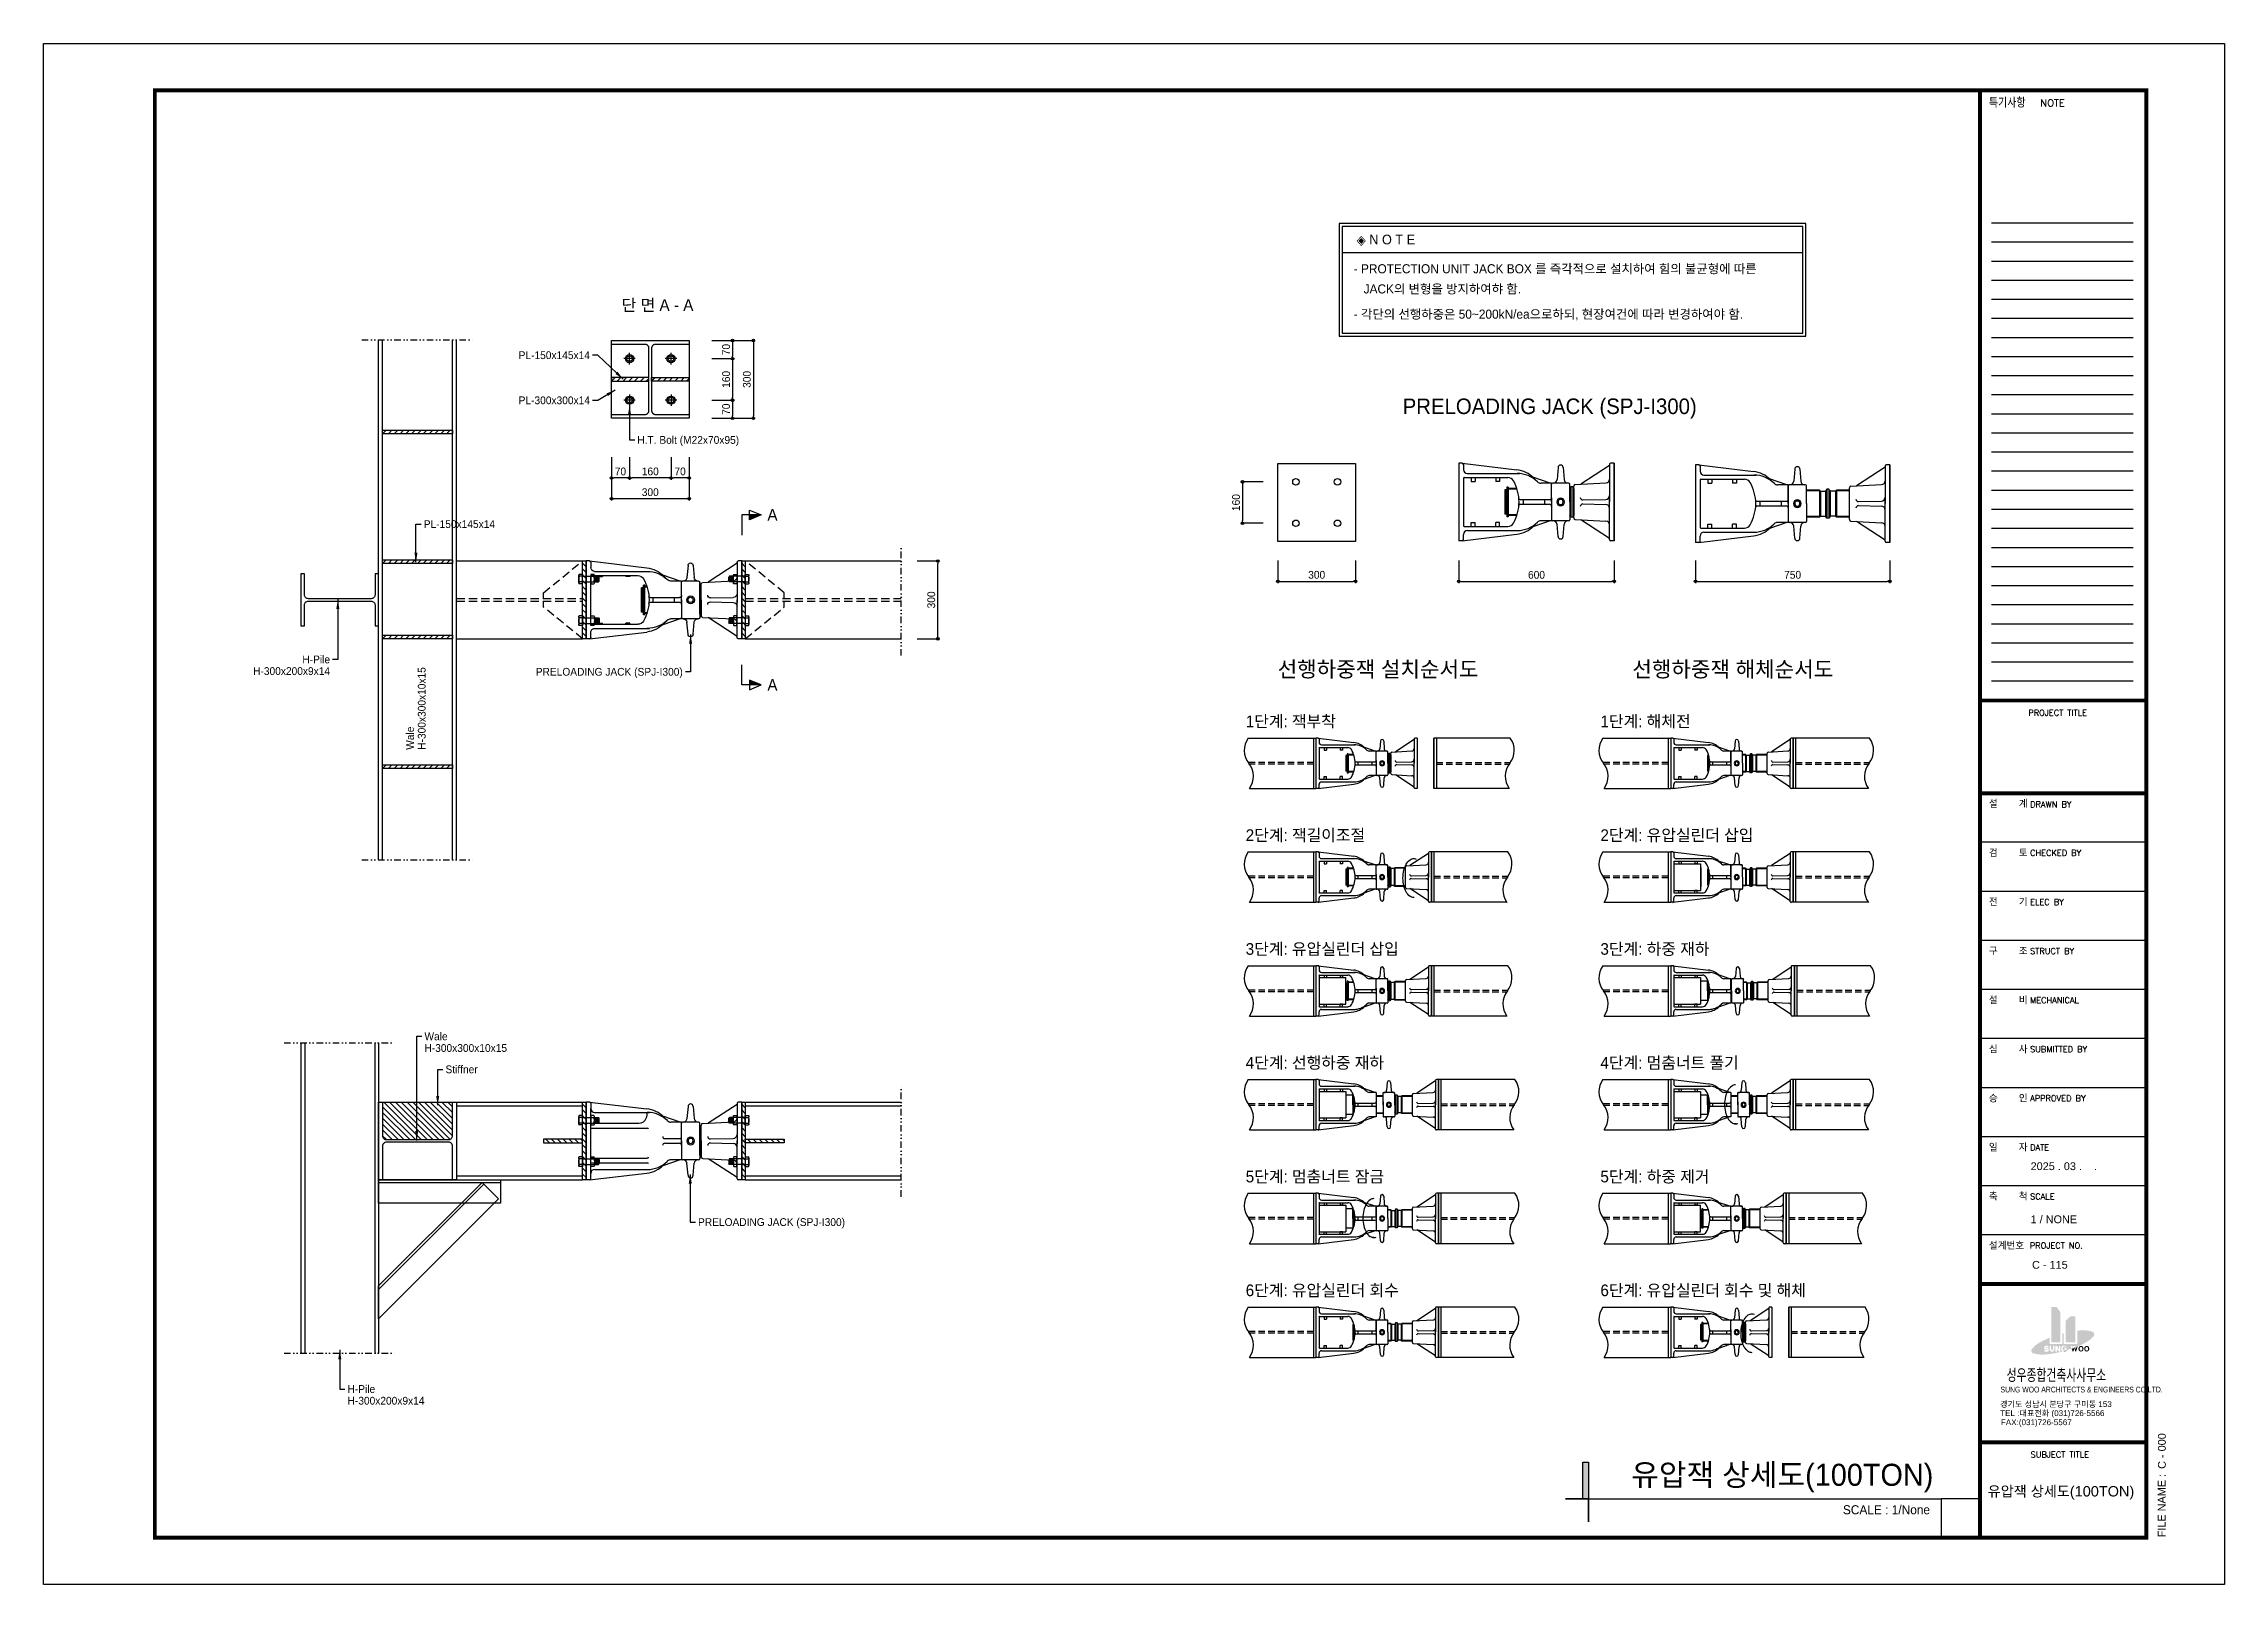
# Model space of a CAD drawing. Header units: millimetres. Extents: x 1073475 to 2890243, y -1340830 to -367733.
# Drawn here: x 2747273 to 2755683, y -373673 to -367733 of the extents above; entities that cross this region are included whole.
import ezdxf
from ezdxf.enums import TextEntityAlignment as Align

# ---------------------------------------------------------------- set-up
doc = ezdxf.new("R2010")
doc.units = ezdxf.units.MM
doc.header["$LTSCALE"] = 50
doc.header["$PDMODE"] = 3
doc.header["$PDSIZE"] = 100
for name, pattern in [('DASHED', [0.75, 0.5, -0.25]), ('DIVIDE', [1.25, 0.5, -0.25, 0, -0.25, 0, -0.25]), ('HIDDEN', [9.525, 6.35, -3.175])]:
    doc.linetypes.add(name, pattern=pattern)
doc.layers.get('Defpoints').update_dxf_attribs({"color": 151})
for name, color, linetype in [('0-재료표-1', 3, 'Continuous'), ('0-재료표-T', 7, 'Continuous'), ('1', 1, 'Continuous'), ('11', 11, 'Continuous'), ('3', 3, 'Continuous'), ('4', 4, 'Continuous'), ('A-SYM', 7, 'Continuous'), ('ASS', 3, 'Continuous'), ('C-BL', 1, 'Continuous'), ('C-BN', 1, 'Continuous'), ('C-BOLT', 1, 'Continuous'), ('C-CEN-DI', 1, 'DIVIDE'), ('C-DIM', 7, 'Continuous'), ('C-PILE', 3, 'Continuous'), ('C-PLATE', 135, 'Continuous'), ('C-ST-CEN', 1, 'HIDDEN'), ('C-STRUT', 3, 'Continuous'), ('C-TT', 9, 'Continuous'), ('C-WALE-1', 3, 'Continuous'), ('C-WALE-2', 1, 'Continuous'), ('C-단면', 7, 'Continuous'), ('DASH', 1, 'DASHED'), ('H', 7, 'Continuous'), ('HAT', 8, 'Continuous'), ('OIL', 6, 'Continuous'), ('ST_BOLT', 7, 'Continuous'), ('TEX', 3, 'Continuous'), ('TEXT', 3, 'Continuous'), ('TEXT1', 7, 'Continuous'), ('TITLE-1', 3, 'Continuous'), ('유압JACK', 2, 'Continuous')]:
    doc.layers.add(name, color=color, linetype=linetype)
doc.layers.add('defpoint', color=193, linetype='Continuous', plot=False)
doc.styles.add('$1$돋움', font='')
doc.styles.add('RXHG', font='arial.ttf')
doc.styles.add('RXHS', font='SIMPLEX.SHX', dxfattribs={"bigfont": 'WHGTXT.SHX'})
doc.styles.add('돋움', font='')
doc.styles.get('$1$돋움').set_extended_font_data('Dotum')
doc.styles.get('돋움').set_extended_font_data('Dotum')
doc.dimstyles.new('SAM-LE-LE-상', dxfattribs={"dimscale": 0.1, "dimtxt": 300, "dimasz": 360, "dimexe": 70, "dimexo": 0, "dimgap": 100, "dimtad": 1, "dimdec": 0, "dimzin": 0, "dimdsep": 46, "dimlunit": 6, "dimtxsty": '돋움', "dimblk": 'NONE', "dimcen": 100, "dimclrd": 8, "dimclre": 8, "dimclrt": 256, "dimadec": 0, "dimazin": 0, "dimtfac": 1, "dimtdec": 0, "dimtix": 1, "dimtmove": 2, "dimatfit": 3, "dimfxl": 70, "dimtolj": 1, "dimtzin": 0, "dimlwd": -1, "dimlwe": -1, "dimarcsym": 0})
doc.dimstyles.new('SAM-상', dxfattribs={"dimscale": 0.1, "dimtxt": 300, "dimasz": 100, "dimexe": 70, "dimexo": 0, "dimgap": 100, "dimtad": 1, "dimdec": 0, "dimzin": 0, "dimdsep": 46, "dimlunit": 6, "dimtxsty": '돋움', "dimblk": 'ORIGIN', "dimcen": 100, "dimclrd": 8, "dimclre": 8, "dimclrt": 1, "dimadec": 0, "dimazin": 0, "dimtfac": 1, "dimtdec": 0, "dimtix": 1, "dimtmove": 2, "dimatfit": 3, "dimfxl": 70, "dimtolj": 1, "dimtzin": 0, "dimlwd": -1, "dimlwe": -1, "dimarcsym": 0})

msp = doc.modelspace()

# ---------------------------------------------------------------- texts
at = {"color": 2, "style": '돋움'}
for s, p in [('PRELOADING JACK (SPJ-I300)', (2753080.9, -369131.2)), ('선행하중잭 설치순서도', (2752419.1, -370144.8)), ('선행하중잭 해체순서도', (2753787, -370144.8))]:
    msp.add_text(s, height=60, dxfattribs=at).set_placement(p, align=Align.MIDDLE_CENTER)
at = {"style": '돋움'}
for s, p in [('1단계: 잭부착', (2751908.5, -370368.4)), ('1단계: 해체전', (2753276.4, -370368.4)), ('2단계: 잭길이조절', (2751908.5, -370807.1)), ('2단계: 유압실린더 삽입', (2753276.4, -370807.1)), ('3단계: 유압실린더 삽입', (2751908.5, -371245.8)), ('3단계: 하중 재하', (2753276.4, -371245.8)), ('4단계: 선행하중 재하', (2751908.5, -371684.5)), ('4단계: 멈춤너트 풀기', (2753276.4, -371684.5)), ('5단계: 멈춤너트 잠금', (2751908.5, -372123.2)), ('5단계: 하중 제거', (2753276.4, -372123.2)), ('6단계: 유압실린더 회수', (2751908.5, -372561.9)), ('6단계: 유압실린더 회수 및 해체', (2753276.4, -372561.9))]:
    msp.add_text(s, height=45, dxfattribs=at).set_placement(p)
at = {"layer": '0-재료표-T', "style": '$1$돋움'}
for s, height, p in [('◈ N O T E', 37.33, (2752336.3, -368488.3)), ('- PROTECTION UNIT JACK BOX 를 즉각적으로 설치하여 힘의 불균형에 따른', 35, (2752325.1, -368601)), ('   JACK의 변형을 방지하여햐 함.', 35, (2752325.1, -368678.7)), ('- 각단의 선행하중은 50~200kN/ea으로하되, 현장여건에 따라 변경하여야 함.', 35, (2752325.1, -368776))]:
    msp.add_text(s, height=height, dxfattribs=at).set_placement(p, align=Align.MIDDLE_LEFT)
at = {"layer": 'C-DIM', "color": 1, "style": '돋움'}
for s, p in [('PL-150x145x14', (2749379.6, -368934.2)), ('PL-300x300x14', (2749379.6, -369108.3)), ('H-Pile', (2748377.4, -370107.1)), ('H-300x200x9x14', (2748377.4, -370152.1)), ('PRELOADING JACK (SPJ-I300)', (2749737.7, -370154.8))]:
    msp.add_text(s, height=30, dxfattribs=at).set_placement(p, align=Align.MIDDLE_RIGHT)
for s, p in [('H.T. Bolt (M22x70x95)', (2749562.3, -369260.9)), ('PL-150x145x14', (2748738.7, -369585.4)), ('Wale', (2748741.4, -371560.2)), ('H-300x300x10x15', (2748741.4, -371605.2)), ('Stiffner', (2748822.5, -371687.5)), ('PRELOADING JACK (SPJ-I300)', (2749796.4, -372276.3)), ('H-Pile', (2748444.8, -372920)), ('H-300x200x9x14', (2748444.8, -372965))]:
    msp.add_text(s, height=30, dxfattribs=at).set_placement(p, align=Align.MIDDLE_LEFT)
for s, p in [('H-300x300x10x15', (2748730.8, -370455.5)), ('Wale', (2748685.8, -370455.5))]:
    msp.add_text(s, height=30, rotation=90, dxfattribs=at).set_placement(p, align=Align.MIDDLE_LEFT)
at = {"layer": 'C-TT', "style": '돋움'}
msp.add_text('단 면 A - A', height=45, dxfattribs=at).set_placement((2749640.3, -368739.9), align=Align.MIDDLE)
at = {"layer": 'C-단면', "style": '돋움'}
for p in [(2750083.5, -369549.7), (2750083.5, -370205.6)]:
    msp.add_text('A', height=45, dxfattribs=at).set_placement(p, align=Align.MIDDLE)
at = {"layer": 'TITLE-1', "style": '돋움'}
for s, height, p in [('유압잭 상세도(100TON)', 85, (2754560.3, -373250.6)), ('SCALE : 1/None ', 35, (2754560.3, -373385.4))]:
    msp.add_text(s, height=height, dxfattribs=at).set_placement(p, align=Align.MIDDLE_RIGHT)

# ---------------------------------------------------------------- blocks, each defined once
blk = doc.blocks.new('dbox')
at = {"layer": 'HAT'}
h = blk.add_hatch(color=11, dxfattribs=at)
h.paths.add_polyline_path([(77433, 9338), (77433, 10691), (77634, 10691), (77772, 10499), (77772, 9338)])
h.paths.add_polyline_path([(78357, 10329), (78357, 9338), (77980, 9338), (77980, 10162), (78156, 10329)])
h = blk.add_hatch(color=11, dxfattribs=at)
edge = h.paths.add_edge_path()
edge.add_line((78389, 9153), (78400, 9195))
edge.add_line((78400, 9195), (78457, 9195))
edge.add_line((78457, 9195), (78452, 9178))
edge.add_ellipse((77492, 11535), major_axis=(0, 2545), ratio=1, start_angle=202.14575, end_angle=210.59706)
edge.add_ellipse((78218, 10308), major_axis=(0, 1119), ratio=1, start_angle=210.59601, end_angle=228.2714)
edge.add_ellipse((78968, 9639), major_axis=(0, 114), ratio=1, start_angle=228.27786, end_angle=285.87038)
edge.add_ellipse((78968, 9639), major_axis=(0, 114), ratio=1, start_angle=-74.13617, end_angle=-16.54365)
edge.add_ellipse((78682, 8675), major_axis=(0, 1119), ratio=1, start_angle=-16.53888, end_angle=1.1365)
edge.add_ellipse((78710, 7250), major_axis=(0, 2545), ratio=1, start_angle=1.13205, end_angle=6.30579)
edge.add_line((78431, 9779), (78431, 9265))
edge.add_line((78431, 9265), (77906, 9265))
edge.add_line((77906, 9265), (77906, 9679))
edge.add_ellipse((79084, 5053), major_axis=(-53, 4773), ratio=1, start_angle=13.63978, end_angle=14.40005)
edge.add_line((77845, 9663), (77845, 9265))
edge.add_line((77845, 9265), (77360, 9265))
edge.add_line((77360, 9265), (77360, 9504))
edge.add_ellipse((79084, 5053), major_axis=(-54, 4773), ratio=1, start_angle=20.5246, end_angle=21.42921)
edge.add_ellipse((78246, 7118), major_axis=(1, 2545), ratio=1, start_angle=22.09966, end_angle=30.61589)
edge.add_ellipse((77521, 8345), major_axis=(0, 1119), ratio=1, start_angle=30.59612, end_angle=48.27151)
edge.add_ellipse((76770, 9014), major_axis=(0, 114), ratio=1, start_angle=48.27498, end_angle=105.86751)
edge.add_ellipse((76770, 9014), major_axis=(0, 114), ratio=1, start_angle=105.85778, end_angle=163.4503)
edge.add_ellipse((77057, 9978), major_axis=(0, 1119), ratio=1, start_angle=163.45499, end_angle=181.13038)
edge.add_ellipse((77028, 11403), major_axis=(0, 2545), ratio=1, start_angle=181.13636, end_angle=189.65259)
edge.add_ellipse((76655, 13600), major_axis=(1, 4773), ratio=1, start_angle=189.65565, end_angle=194.72387)
edge.add_ellipse((77757, 8815), major_axis=(0, 201), ratio=1, start_angle=-33.1522, end_angle=-28.66311)
edge.add_ellipse((77876, 9033), major_axis=(0, 46.8), ratio=1, start_angle=127.97322, end_angle=151.12117, ccw=False)
edge.add_ellipse((-198308, -206946), major_axis=(272663, 220334), ratio=0.9999999, start_angle=-0.91538, end_angle=-0.91145)
edge.add_ellipse((77863, 9053), major_axis=(0, 49), ratio=1, start_angle=104.03629, end_angle=128.0489, ccw=False)
edge.add_ellipse((77668, 9004), major_axis=(0, 153), ratio=1, start_angle=-76.08998, end_angle=-70.28749)
edge.add_ellipse((77873, 9078), major_axis=(0, 65.1), ratio=1, start_angle=89.33612, end_angle=109.77975, ccw=False)
edge.add_ellipse((77638, 9080), major_axis=(0, 170), ratio=1, start_angle=269.39254, end_angle=274.55697)
edge.add_ellipse((77867, 9099), major_axis=(0, 60.4), ratio=1, start_angle=75.19941, end_angle=94.52888, ccw=False)
edge.add_ellipse((77687, 9146), major_axis=(0, 126), ratio=1, start_angle=255.38151, end_angle=261.38389)
edge.add_ellipse((77871, 9118), major_axis=(0, 59.9), ratio=1, start_angle=424.09302, end_angle=441.18441, ccw=False)
edge.add_ellipse((78586, 8771), major_axis=(12, 855), ratio=1, start_angle=423.73232, end_angle=424.89882, ccw=False)
edge.add_ellipse((77873, 9135), major_axis=(-0.1, 54.6), ratio=1, start_angle=405.77633, end_angle=422.85172, ccw=False)
edge.add_ellipse((77243, 9746), major_axis=(21, 823), ratio=1, start_angle=227.3729, end_angle=228.31467)
edge.add_ellipse((77879, 9149), major_axis=(-0.1, 48.7), ratio=1, start_angle=391.37895, end_angle=406.71584, ccw=False)
edge.add_ellipse((80059, 5590), major_axis=(871, 4132), ratio=1, start_angle=403.17743, end_angle=403.38991, ccw=False)
edge.add_ellipse((77890, 9161), major_axis=(0.2, 45), ratio=1, start_angle=377.16985, end_angle=391.5723, ccw=False)
edge.add_ellipse((77923, 9052), major_axis=(0, 159), ratio=1, start_angle=360.49314, end_angle=376.84703, ccw=False)
edge.add_ellipse((77922, 9120), major_axis=(0, 90.2), ratio=1, start_angle=273.76468, end_angle=360.51507, ccw=False)
edge.add_line((78012, 9126), (77963, 9126))
edge.add_ellipse((78018, 9158), major_axis=(0, 63.9), ratio=1, start_angle=102.41382, end_angle=119.80768, ccw=False)
edge.add_ellipse((77951, 9143), major_axis=(-3.78, 3.78), ratio=1, start_angle=237.40671, end_angle=277.46827)
edge.add_ellipse((78051, 9274), major_axis=(-1, 160), ratio=1, start_angle=135.44574, end_angle=142.1938, ccw=False)
edge.add_ellipse((77937, 9157), major_axis=(-2.8, 2.8), ratio=1, start_angle=-89.27979, end_angle=-50.76183)
edge.add_ellipse((77917, 8964), major_axis=(0, 198), ratio=1, start_angle=-5.75604, end_angle=4.1965)
edge.add_ellipse((77905, 9138), major_axis=(0, 23.5), ratio=1, start_angle=4.16397, end_angle=54.24834)
edge.add_ellipse((78033, 9045), major_axis=(0, 182), ratio=1, start_angle=54.34106, end_angle=64.37171)
edge.add_ellipse((77916, 9102), major_axis=(0.1, 51.8), ratio=1, start_angle=64.36733, end_angle=86.88615)
edge.add_ellipse((77997, 9097), major_axis=(0, 133), ratio=1, start_angle=86.82838, end_angle=111.31775)
edge.add_ellipse((77916, 9065), major_axis=(0, 46), ratio=1, start_angle=111.28668, end_angle=179.01186)
edge.add_ellipse((77916, 9070), major_axis=(0, 50.3), ratio=1, start_angle=179.04766, end_angle=257.49529)
edge.add_line((77965, 9059), (77912, 9059))
edge.add_line((77912, 9059), (77912, 9106))
edge.add_line((77912, 9106), (78016, 9106))
edge.add_line((78016, 9106), (78016, 9025))
edge.add_ellipse((76569, 13866), major_axis=(-11, 5052), ratio=1, start_angle=196.51434, end_angle=198.75655)
edge.add_line((78204, 9085), (78172, 9195))
edge.add_line((78172, 9195), (78229, 9195))
edge.add_line((78229, 9195), (78254, 9103))
edge.add_ellipse((76655, 13600), major_axis=(-56, 4773), ratio=1, start_angle=198.905, end_angle=199.07854)
edge.add_line((78267, 9108), (78284, 9195))
edge.add_line((78284, 9195), (78342, 9195))
edge.add_line((78342, 9195), (78354, 9140))
edge.add_ellipse((76655, 13600), major_axis=(-90, 4772), ratio=1, start_angle=199.77228, end_angle=200.219)
h.paths.add_polyline_path([(77775, 9195), (77717, 9195), (77717, 9075), (77642, 9195), (77587, 9195), (77587, 8972), (77643, 8972), (77643, 9098), (77720, 8972), (77775, 8972)], flags=16)
edge = h.paths.add_edge_path(flags=16)
edge.add_line((77487, 9202), (77487, 9053))
edge.add_ellipse((77453, 9053), major_axis=(0, 33.6), ratio=1, start_angle=179.63205, end_angle=270.23961, ccw=False)
edge.add_ellipse((77453, 9053), major_axis=(0, 33.6), ratio=1, start_angle=89.65399, end_angle=180.26156, ccw=False)
edge.add_line((77419, 9053), (77419, 9202))
edge.add_line((77419, 9202), (77365, 9202))
edge.add_line((77365, 9202), (77365, 9047))
edge.add_ellipse((77439, 9049), major_axis=(0, 73.9), ratio=1, start_angle=91.62143, end_angle=151.65612)
edge.add_ellipse((77453, 9080), major_axis=(0, 108), ratio=1, start_angle=153.13176, end_angle=180.07033)
edge.add_ellipse((77453, 9080), major_axis=(0, 108), ratio=1, start_angle=179.97343, end_angle=206.91201)
edge.add_ellipse((77467, 9049), major_axis=(0, 73.7), ratio=1, start_angle=208.41656, end_angle=268.45125)
edge.add_line((77541, 9047), (77541, 9202))
edge.add_line((77541, 9202), (77487, 9202))
edge = h.paths.add_edge_path(flags=16)
edge.add_line((77279, 9104), (77218, 9119))
edge.add_ellipse((77223, 9134), major_axis=(0, 15.5), ratio=1, start_angle=20.86241, end_angle=163.74287, ccw=False)
edge.add_ellipse((77239, 9103), major_axis=(0, 49.9), ratio=1, start_angle=340.66039, end_angle=385.41453, ccw=False)
edge.add_ellipse((77246, 9126), major_axis=(0, 25.8), ratio=1, start_angle=255.14866, end_angle=339.5497, ccw=False)
edge.add_line((77271, 9120), (77326, 9120))
edge.add_ellipse((77250, 9124), major_axis=(0, 75.8), ratio=1, start_angle=266.55555, end_angle=353.45548)
edge.add_ellipse((77237, 9076), major_axis=(0, 126), ratio=1, start_angle=-10.00388, end_angle=18.56131)
edge.add_ellipse((77217, 9130), major_axis=(0, 67.6), ratio=1, start_angle=17.08716, end_angle=163.24438)
edge.add_line((77197, 9066), (77262, 9050))
edge.add_ellipse((77259, 9035), major_axis=(0, 15.9), ratio=1, start_angle=218.24348, end_angle=346.16871, ccw=False)
edge.add_ellipse((77238, 9068), major_axis=(0, 54.8), ratio=1, start_angle=165.503, end_angle=213.59299, ccw=False)
edge.add_ellipse((77228, 9041), major_axis=(0, 26.2), ratio=1, start_angle=74.99155, end_angle=171.41272, ccw=False)
edge.add_line((77203, 9048), (77146, 9048))
edge.add_ellipse((77226, 9045), major_axis=(0, 80.6), ratio=1, start_angle=88.40662, end_angle=171.85525)
edge.add_ellipse((77237, 9061), major_axis=(0, 97.8), ratio=1, start_angle=166.80632, end_angle=184.41011)
edge.add_ellipse((77246, 9060), major_axis=(0, 96.2), ratio=1, start_angle=179.64839, end_angle=218.73001)
edge.add_ellipse((77262, 9040), major_axis=(0, 70.5), ratio=1, start_angle=218.10449, end_angle=286.34765)
edge.add_ellipse((77268, 9040), major_axis=(0, 64.6), ratio=1, start_angle=-72.251, end_angle=-9.24795)
h = blk.add_hatch(color=11, dxfattribs=at)
edge = h.paths.add_edge_path()
edge.add_line((78008, 9023), (77879, 8986))
edge.add_ellipse((77911, 9057), major_axis=(0, 77.8), ratio=1, start_angle=155.03594, end_angle=230.62664)
edge.add_line((77972, 9008), (77982, 8984))
edge.add_line((77982, 8984), (78008, 8984))
edge.add_line((78008, 8984), (78008, 9023))
h = blk.add_hatch(color=11, dxfattribs=at)
h.paths.add_polyline_path([(78443, 9175), (78397, 9156), (78367, 9042), (78347, 9137), (78276, 9111), (78262, 9042), (78247, 9100), (78211, 9088), (78243, 8979), (78282, 8979), (78314, 9120), (78347, 8979), (78386, 8979)])
edge = h.paths.add_edge_path()
edge.add_ellipse((78571, 9096), major_axis=(0, 95.8), ratio=1, start_angle=-76.32675, end_angle=77.65075)
edge.add_ellipse((78604, 9083), major_axis=(0, 131), ratio=1, start_angle=75.19386, end_angle=89.61155)
edge.add_ellipse((78604, 9084), major_axis=(0, 131), ratio=1, start_angle=90.39035, end_angle=104.80803)
edge.add_ellipse((78571, 9072), major_axis=(0, 95.8), ratio=1, start_angle=102.35608, end_angle=256.33358)
edge.add_ellipse((78529, 9083), major_axis=(0, 139), ratio=1, start_angle=255.68401, end_angle=270.10169)
edge.add_ellipse((78529, 9084), major_axis=(0, 139), ratio=1, start_angle=269.89823, end_angle=284.31591)
edge = h.paths.add_edge_path(flags=16)
edge.add_ellipse((78524, 9084), major_axis=(0, 101), ratio=1, start_angle=269.91321, end_angle=296.85725)
edge.add_ellipse((78571, 9108), major_axis=(0, 47.9), ratio=1, start_angle=-63.63485, end_angle=66.48331)
edge.add_ellipse((78612, 9083), major_axis=(0, 96), ratio=1, start_angle=62.50271, end_angle=89.44675)
edge.add_ellipse((78612, 9085), major_axis=(0, 96), ratio=1, start_angle=90.55324, end_angle=117.49729)
edge.add_ellipse((78571, 9059), major_axis=(0, 47.9), ratio=1, start_angle=113.5185, end_angle=243.63665)
edge.add_ellipse((78524, 9083), major_axis=(0, 101), ratio=1, start_angle=243.13124, end_angle=270.07528)
edge = h.paths.add_edge_path()
edge.add_ellipse((78792, 9096), major_axis=(0, 95.8), ratio=1, start_angle=-76.32673, end_angle=77.65076)
edge.add_ellipse((78825, 9083), major_axis=(0, 131), ratio=1, start_angle=75.18482, end_angle=89.6025)
edge.add_ellipse((78825, 9084), major_axis=(0, 131), ratio=1, start_angle=90.372, end_angle=104.78969)
edge.add_ellipse((78792, 9072), major_axis=(0, 95.8), ratio=1, start_angle=102.35607, end_angle=256.33357)
edge.add_ellipse((78750, 9083), major_axis=(0, 139), ratio=1, start_angle=255.65083, end_angle=270.06851)
edge.add_ellipse((78750, 9084), major_axis=(0, 139), ratio=1, start_angle=269.93139, end_angle=284.34907)
edge = h.paths.add_edge_path(flags=16)
edge.add_ellipse((78746, 9084), major_axis=(0, 101), ratio=1, start_angle=269.93501, end_angle=296.87905)
edge.add_ellipse((78792, 9108), major_axis=(0, 47.9), ratio=1, start_angle=-63.6271, end_angle=66.49105)
edge.add_ellipse((78834, 9083), major_axis=(0, 96), ratio=1, start_angle=62.50369, end_angle=89.44773)
edge.add_ellipse((78834, 9085), major_axis=(0, 96), ratio=1, start_angle=90.55228, end_angle=117.49632)
edge.add_ellipse((78792, 9059), major_axis=(0, 47.9), ratio=1, start_angle=113.51075, end_angle=243.62891)
edge.add_ellipse((78746, 9083), major_axis=(0, 101), ratio=1, start_angle=243.13351, end_angle=270.07756)
at = {"layer": '11'}
for p, q in [((4288, 57600), (81088, 57600)), ((4288, 1800), (4288, 57600)), ((81088, 57600), (81088, 1800)), ((81088, 1800), (4288, 1800))]:
    blk.add_line(p, q, dxfattribs=at)
at = {"layer": '11', "const_width": 150}
blk.add_lwpolyline([(81088, 1800), (4288, 1800), (4288, 57600), (81088, 57600)], close=True, dxfattribs=at)
for points in [[(74675, 57600), (74675, 1800)], [(81088, 34076), (74675, 34076)], [(81088, 30501), (74675, 30501)], [(81088, 11577), (74675, 11577)], [(81088, 5480), (74675, 5480)]]:
    blk.add_lwpolyline(points, dxfattribs=at)
at = {"layer": '3'}
for p, q in [((81088, 28609), (74675, 28609)), ((81088, 26717), (74675, 26717)), ((81088, 24824), (74675, 24824)), ((81088, 22932), (74675, 22932)), ((81088, 21039), (74675, 21039)), ((81088, 19147), (74675, 19147)), ((81088, 17255), (74675, 17255)), ((81088, 15362), (74675, 15362)), ((81088, 13470), (74675, 13470))]:
    blk.add_line(p, q, dxfattribs=at)
at = {"layer": '4'}
for p, q in [((80586, 52479), (75119, 52479)), ((80586, 51743), (75119, 51743)), ((80586, 51007), (75119, 51007)), ((80586, 50271), (75119, 50271)), ((80586, 49536), (75119, 49536)), ((80586, 48800), (75119, 48800)), ((80586, 48064), (75119, 48064)), ((80586, 47328), (75119, 47328)), ((80586, 46592), (75119, 46592)), ((80586, 45856), (75119, 45856)), ((80586, 45120), (75119, 45120)), ((80586, 44384), (75119, 44384)), ((80586, 43648), (75119, 43648)), ((80586, 42912), (75119, 42912)), ((80586, 42176), (75119, 42176)), ((80586, 41440), (75119, 41440)), ((80586, 40704), (75119, 40704)), ((80586, 39968), (75119, 39968)), ((80586, 39232), (75119, 39232)), ((80586, 38497), (75119, 38497)), ((80586, 37761), (75119, 37761)), ((80586, 37025), (75119, 37025)), ((80586, 36289), (75119, 36289)), ((80586, 35553), (75119, 35553)), ((80586, 34817), (75119, 34817))]:
    blk.add_line(p, q, dxfattribs=at)
at = {"layer": 'TEXT', "color": 7}
for p, q in [((0, 59400), (84100, 59400)), ((0, 0), (0, 59400)), ((84100, 59400), (84100, 0)), ((84100, 0), (0, 0))]:
    blk.add_line(p, q, dxfattribs=at)
at = {"layer": 'TEX', "color": 7, "linetype": 'Continuous', "style": 'RXHG', "width": 1}
blk.add_text('FILE NAME : ', height=300, rotation=90, dxfattribs=at).set_placement((81831, 1813))
at = {"layer": 'TEX', "color": 6, "linetype": 'Continuous', "style": 'RXHG', "width": 1}
for tag, p in [('일자', (76628, 15972)), ('축척', (76628, 13925)), ('설계번호', (76684, 12170))]:
    blk.add_attdef(tag, p, '', height=300, dxfattribs=at)
at = {"layer": 'TEX', "color": 7, "linetype": 'Continuous', "style": 'RXHG', "width": 1}
blk.add_attdef('파일명', (81840, 4453), '', height=300, rotation=90, dxfattribs=at)
at = {"layer": 'TEX', "linetype": 'Continuous', "style": 'RXHG', "width": 1}
for tag, p in [('도면명-1', (77799, 3389)), ('도면명-2', (77799, 2662))]:
    blk.add_attdef(tag, text='', height=400, dxfattribs=at).set_placement(p, align=Align.CENTER)
at = {"layer": 'TEXT1'}
for s, height, style, width, p in [('특기사항', 334.3, 'RXHS', 1, (75018, 56940)), ('NOTE', 278.6, 'RXHS', 1, (77005, 56974)), ('PROJECT TITLE', 231.29, 'RXHS', 1, (76539, 33488)), ('설    계', 273.3, 'RXHS', 1, (75018, 29943)), ('DRAWN BY', 231.3, 'RXHS', 1, (76609, 29956)), ('검    토', 273.3, 'RXHS', 1, (75018, 28050)), ('CHECKED BY', 231.3, 'RXHS', 1, (76609, 28085)), ('전    기', 273.3, 'RXHS', 1, (75018, 26158)), ('ELEC BY', 231.3, 'RXHS', 1, (76609, 26192)), ('구    조', 273.3, 'RXHS', 1, (75018, 24266)), ('STRUCT BY', 231.3, 'RXHS', 1, (76609, 24300)), ('설    비', 273.3, 'RXHS', 1, (75018, 22373)), ('MECHANICAL', 231.3, 'RXHS', 1, (76609, 22407)), ('심    사', 273.3, 'RXHS', 1, (75018, 20481)), ('SUBMITTED BY', 231.29, 'RXHS', 1, (76609, 20515)), ('승    인', 273.3, 'RXHS', 1, (75018, 18588)), ('APPROVED BY', 231.29, 'RXHS', 1, (76609, 18623)), ('일    자', 273.3, 'RXHS', 1, (75018, 16696)), ('DATE', 231.3, 'RXHS', 1, (76609, 16730)), ('축    척', 273.3, 'RXHS', 1, (75018, 14804)), ('SCALE', 231.3, 'RXHS', 1, (76609, 14838)), ('설계번호', 273.3, 'RXHS', 1, (75018, 12911)), ('PROJECT NO.', 231.29, 'RXHS', 1, (76598, 12945)), ('성우종합건축사사무소', 450, 'RXHG', 0.68, (75702, 7851)), ('SUBJECT TITLE', 231.29, 'RXHS', 1, (76628, 4888))]:
    blk.add_text(s, height=height, dxfattribs=dict(at, style=style, width=width)).set_placement(p)
at = {"layer": 'TEXT1', "color": 4, "style": 'RXHG'}
for s, width, p in [('SUNG WOO ARCHITECTS & ENGINEERS CO.LTD.', 0.68, (75467, 7400)), ('TEL :대표전화 (031)726-5566', 1, (75454, 6489)), ('경기도 성남시 분당구 구미동 153', 1, (75450, 6838)), ('FAX:(031)726-5567', 1, (75481, 6139))]:
    blk.add_text(s, height=222.88, dxfattribs=dict(at, width=width)).set_placement(p)
blk = doc.blocks.new('_Origin')
at = {"color": 0, "linetype": 'ByBlock', "lineweight": -2}
blk.add_line((0, 0), (-1, 0), dxfattribs=at)
blk.add_circle((0, 0), 0.5, dxfattribs=at)
blk = doc.blocks.new('*D552')
at = {"layer": 'C-DIM', "color": 8, "transparency": 16777216}
for p, q in [((2750641.2, -369727.6), (2750728.2, -369727.6)), ((2750721.2, -370017.6), (2750721.2, -369737.6)), ((2750641.2, -370027.6), (2750728.2, -370027.6))]:
    blk.add_line(p, q, dxfattribs=at)
at = {"layer": 'Defpoints', "color": 0, "transparency": 16777216}
for p in [(2750641.2, -369727.6), (2750721.2, -369727.6), (2750641.2, -370027.6)]:
    blk.add_point(p, dxfattribs=at)
at = {"layer": 'C-DIM', "color": 8, "transparency": 16777216, "xscale": 10, "yscale": 10, "zscale": 10}
for p, rotation in [((2750721.2, -369727.6), 90), ((2750721.2, -370027.6), 270)]:
    blk.add_blockref('_Origin', p, dxfattribs=dict(at, rotation=rotation))
at = {"layer": 'C-DIM', "color": 1, "transparency": 16777216, "insert": (2750696.1, -369877.6), "char_height": 30, "attachment_point": 5, "rotation": 90, "style": '돋움'}
blk.add_mtext('\\A1;300', dxfattribs=at)
blk = doc.blocks.new('A$C26452653')
at = {"layer": '유압JACK'}
for p, q in [((0, 600), (0, 587)), ((0, 600), (300, 600)), ((300, 600), (0, 600)), ((300, 600), (300, 587)), ((5, 582), (61.5, 582)), ((5, 582), (150, 582)), ((5, 582), (125.3, 582)), ((9, 582), (81.6, 471.2)), ((82.7, 449.7), (76.5, 567.8)), ((295, 582), (139.4, 582)), ((142.3, 479.2), (140.3, 567.3)), ((157.7, 479.2), (159.7, 567.3)), ((295, 582), (174.7, 582)), ((217.3, 449.7), (223.5, 567.8)), ((291, 582), (218.4, 471.2)), ((295, 582), (238.5, 582)), ((77.5, 434), (77.5, 431.8)), ((77.5, 431.8), (77.5, 372)), ((150, 438), (81.5, 438)), ((150, 444), (88.7, 444)), ((94.6, 444), (94.6, 438)), ((94.6, 444), (205.4, 444)), ((94.6, 438), (205.4, 438)), ((97.6, 444), (97.6, 438)), ((150, 444), (211.3, 444)), ((150, 438), (218.5, 438)), ((202.4, 444), (202.4, 438)), ((205.4, 444), (205.4, 438)), ((222.5, 434), (222.5, 431.8)), ((222.5, 431.8), (222.5, 372)), ((17.5, 413), (63.7, 416.9)), ((17.5, 393), (63.7, 389.1)), ((77.5, 363), (54.2, 295.5)), ((77.5, 374.2), (77.5, 372)), ((77.5, 373), (77.5, 372)), ((133.5, 368), (77.5, 368)), ((77.5, 368), (77.5, 327.3)), ((150, 368), (81.5, 368)), ((133.5, 368), (222.5, 368)), ((141, 247.2), (141, 360.5)), ((141, 341.4), (159, 341.4)), ((150, 368), (218.5, 368)), ((159, 247.2), (159, 360.5)), ((222.5, 374.2), (222.5, 372)), ((222.5, 373), (222.5, 372)), ((222.5, 368), (222.5, 327.3)), ((222.5, 363), (245.8, 295.5)), ((282.5, 413), (236.3, 416.9)), ((282.5, 393), (236.3, 389.1)), ((69.5, 311), (57.4, 298.8)), ((141, 258.7), (159, 258.7)), ((230.5, 311), (242.6, 298.8)), ((0, 13), (26, 234.5)), ((40, 33), (40, 244.1)), ((56, 21), (56, 199.5)), ((92.2, 226), (92.2, 221)), ((92.2, 226), (207.2, 226)), ((92.2, 221), (207.2, 221)), ((97.6, 234.2), (97.6, 226)), ((97.6, 226), (197, 226)), ((100.6, 235.2), (100.6, 226)), ((102.5, 226), (102.5, 221)), ((103, 226), (103, 221)), ((103, 221), (195, 221)), ((103, 218), (103, 213)), ((103, 218), (195, 218)), ((103, 213), (197, 213)), ((105, 221), (105, 218)), ((195, 221), (197, 221)), ((195, 221), (195, 218)), ((195, 218), (197, 218)), ((197, 226), (197, 221)), ((197, 226), (197, 221)), ((197, 226), (202.4, 226)), ((197, 218), (197, 213)), ((197.4, 226), (197.4, 221)), ((199.4, 235.2), (199.4, 226)), ((202.4, 234.2), (202.4, 226)), ((207.2, 226), (207.2, 221)), ((244, 21), (244, 199.5)), ((260, 33), (260, 244.1)), ((300, 13), (274, 234.5)), ((56, 168), (60, 168)), ((56, 153), (60, 153)), ((60, 168), (60, 153)), ((240, 168), (240, 153)), ((244, 168), (240, 168)), ((244, 153), (240, 153)), ((0, 13), (0, 0)), ((0, 0), (300, 0)), ((5, 18), (25, 18)), ((56, 63), (60, 63)), ((56, 48), (60, 48)), ((59, 18), (241, 18)), ((60, 48), (60, 63)), ((244, 63), (240, 63)), ((240, 48), (240, 63)), ((244, 48), (240, 48)), ((295, 18), (275, 18)), ((300, 13), (300, 0))]:
    blk.add_line(p, q, dxfattribs=at)
for centre, radius, start, end in [((5, 587), 5, 180, 270), ((61.5, 567), 15, 3, 90), ((125.3, 567), 15, 1.2674, 90), ((174.7, 567), 15, 90, 178.7326), ((238.5, 567), 15, 90, 177), ((295, 587), 5, 270, 0), ((62.5, 431.8), 15, 274.76364, 0), ((81.5, 434), 4, 90, 180), ((88.7, 450), 6, 183, 270), ((132.3, 479), 10, 270, 1.2674), ((167.7, 479), 10, 178.7326, 270), ((211.3, 450), 6, 270, 357), ((218.5, 434), 4, 0, 90), ((237.5, 431.8), 15, 180, 265.23636), ((17.5, 403), 10, 90, 270), ((62.5, 374.2), 15, 0, 85.23636), ((81.5, 372), 4, 180, 270), ((133.5, 360.5), 7.5, 0, 90), ((150, 403), 15, 90, 270), ((150, 403), 10, 90, 270), ((150, 403), 15, 270, 90), ((150, 403), 10, 270, 90), ((166.5, 360.5), 7.5, 90, 180), ((218.5, 372), 4, 270, 0), ((237.5, 374.2), 15, 94.76364, 180), ((282.5, 403), 10, 270, 90), ((135.2, 221.1), 110, 135, 172.99693), ((150, 236), 110, 135.36023, 180), ((57.5, 327.3), 20, 315.36023, 0), ((242.5, 327.3), 20, 180, 224.63977), ((150, 236), 110, 0, 44.63977), ((164.8, 221.1), 110, 7.00307, 45), ((81, 199.5), 25, 119.7623, 180), ((150, 78.8), 164, 90, 119.7623), ((136, 247.2), 5, 274.75184, 0), ((150, 78.8), 164, 60.2377, 90), ((164, 247.2), 5, 180, 265.24816), ((219, 199.5), 25, 0, 60.2377), ((5, 13), 5, 90, 180), ((25, 33), 15, 270, 0), ((59, 21), 3, 180, 270), ((241, 21), 3, 270, 0), ((275, 33), 15, 180, 270), ((295, 13), 5, 0, 90)]:
    blk.add_arc(centre, radius, start, end, dxfattribs=at)
blk = doc.blocks.new('*D553')
at = {"layer": 'C-DIM', "color": 8, "transparency": 16777216}
for p, q in [((2749849.8, -368877.5), (2749936.8, -368877.5)), ((2749929.8, -368887.5), (2749929.8, -368937.5)), ((2749849.8, -368947.5), (2749936.8, -368947.5))]:
    blk.add_line(p, q, dxfattribs=at)
at = {"layer": 'Defpoints', "color": 0, "transparency": 16777216}
for p in [(2749849.8, -368877.5), (2749849.8, -368947.5), (2749929.8, -368947.5)]:
    blk.add_point(p, dxfattribs=at)
at = {"layer": 'C-DIM', "color": 8, "transparency": 16777216, "xscale": 10, "yscale": 10, "zscale": 10}
for p, rotation in [((2749929.8, -368877.5), 90), ((2749929.8, -368947.5), 270)]:
    blk.add_blockref('_Origin', p, dxfattribs=dict(at, rotation=rotation))
at = {"layer": 'C-DIM', "color": 1, "transparency": 16777216, "insert": (2749904.8, -368912.5), "char_height": 30, "attachment_point": 5, "rotation": 90, "style": '돋움'}
blk.add_mtext('\\A1;70', dxfattribs=at)
blk = doc.blocks.new('*D554')
at = {"layer": 'C-DIM', "color": 8, "transparency": 16777216}
for p, q in [((2749849.8, -368947.5), (2749936.8, -368947.5)), ((2749929.8, -368957.5), (2749929.8, -369097.5)), ((2749849.8, -369107.5), (2749936.8, -369107.5))]:
    blk.add_line(p, q, dxfattribs=at)
at = {"layer": 'Defpoints', "color": 0, "transparency": 16777216}
for p in [(2749849.8, -368947.5), (2749849.8, -369107.5), (2749929.8, -369107.5)]:
    blk.add_point(p, dxfattribs=at)
at = {"layer": 'C-DIM', "color": 8, "transparency": 16777216, "xscale": 10, "yscale": 10, "zscale": 10}
for p, rotation in [((2749929.8, -368947.5), 90), ((2749929.8, -369107.5), 270)]:
    blk.add_blockref('_Origin', p, dxfattribs=dict(at, rotation=rotation))
at = {"layer": 'C-DIM', "color": 1, "transparency": 16777216, "insert": (2749904.8, -369027.5), "char_height": 30, "attachment_point": 5, "rotation": 90, "style": '돋움'}
blk.add_mtext('\\A1;160', dxfattribs=at)
blk = doc.blocks.new('*D555')
at = {"layer": 'C-DIM', "color": 8, "transparency": 16777216}
for p, q in [((2749849.8, -369107.5), (2749936.8, -369107.5)), ((2749849.8, -369177.5), (2749936.8, -369177.5)), ((2749929.8, -369117.5), (2749929.8, -369167.5))]:
    blk.add_line(p, q, dxfattribs=at)
at = {"layer": 'Defpoints', "color": 0, "transparency": 16777216}
for p in [(2749849.8, -369107.5), (2749849.8, -369177.5), (2749929.8, -369177.5)]:
    blk.add_point(p, dxfattribs=at)
at = {"layer": 'C-DIM', "color": 8, "transparency": 16777216, "xscale": 10, "yscale": 10, "zscale": 10}
for p, rotation in [((2749929.8, -369107.5), 90), ((2749929.8, -369177.5), 270)]:
    blk.add_blockref('_Origin', p, dxfattribs=dict(at, rotation=rotation))
at = {"layer": 'C-DIM', "color": 1, "transparency": 16777216, "insert": (2749904.8, -369142.5), "char_height": 30, "attachment_point": 5, "rotation": 90, "style": '돋움'}
blk.add_mtext('\\A1;70', dxfattribs=at)
blk = doc.blocks.new('*D556')
at = {"layer": 'C-DIM', "color": 8, "transparency": 16777216}
for p, q in [((2749929.8, -368877.5), (2750016.8, -368877.5)), ((2750009.8, -368887.5), (2750009.8, -369167.5)), ((2749929.8, -369177.5), (2750016.8, -369177.5))]:
    blk.add_line(p, q, dxfattribs=at)
at = {"layer": 'Defpoints', "color": 0, "transparency": 16777216}
for p in [(2749929.8, -368877.5), (2749929.8, -369177.5), (2750009.8, -369177.5)]:
    blk.add_point(p, dxfattribs=at)
at = {"layer": 'C-DIM', "color": 8, "transparency": 16777216, "xscale": 10, "yscale": 10, "zscale": 10}
for p, rotation in [((2750009.8, -368877.5), 90), ((2750009.8, -369177.5), 270)]:
    blk.add_blockref('_Origin', p, dxfattribs=dict(at, rotation=rotation))
at = {"layer": 'C-DIM', "color": 1, "transparency": 16777216, "insert": (2749984.8, -369027.5), "char_height": 30, "attachment_point": 5, "rotation": 90, "style": '돋움'}
blk.add_mtext('\\A1;300', dxfattribs=at)
blk = doc.blocks.new('*D557')
at = {"layer": 'C-DIM', "color": 8, "transparency": 16777216}
for p, q in [((2749692.3, -369327.5), (2749692.3, -369414.5)), ((2749762.3, -369327.5), (2749762.3, -369414.5)), ((2749752.3, -369407.5), (2749702.3, -369407.5))]:
    blk.add_line(p, q, dxfattribs=at)
at = {"layer": 'Defpoints', "color": 0, "transparency": 16777216}
for p in [(2749692.3, -369327.5), (2749762.3, -369327.5), (2749692.3, -369407.5)]:
    blk.add_point(p, dxfattribs=at)
at = {"layer": 'C-DIM', "color": 8, "transparency": 16777216, "xscale": 10, "yscale": 10, "zscale": 10, "rotation": 180}
blk.add_blockref('_Origin', (2749692.3, -369407.5), dxfattribs=at)
at = {"layer": 'C-DIM', "color": 8, "transparency": 16777216, "xscale": 10, "yscale": 10, "zscale": 10}
blk.add_blockref('_Origin', (2749762.3, -369407.5), dxfattribs=at)
at = {"layer": 'C-DIM', "color": 1, "transparency": 16777216, "insert": (2749727.3, -369382.5), "char_height": 30, "attachment_point": 5, "style": '돋움'}
blk.add_mtext('\\A1;70', dxfattribs=at)
blk = doc.blocks.new('*D558')
at = {"layer": 'C-DIM', "color": 8, "transparency": 16777216}
for p, q in [((2749532.3, -369327.5), (2749532.3, -369414.5)), ((2749692.3, -369327.5), (2749692.3, -369414.5)), ((2749682.3, -369407.5), (2749542.3, -369407.5))]:
    blk.add_line(p, q, dxfattribs=at)
at = {"layer": 'Defpoints', "color": 0, "transparency": 16777216}
for p in [(2749532.3, -369327.5), (2749692.3, -369327.5), (2749532.3, -369407.5)]:
    blk.add_point(p, dxfattribs=at)
at = {"layer": 'C-DIM', "color": 8, "transparency": 16777216, "xscale": 10, "yscale": 10, "zscale": 10, "rotation": 180}
blk.add_blockref('_Origin', (2749532.3, -369407.5), dxfattribs=at)
at = {"layer": 'C-DIM', "color": 8, "transparency": 16777216, "xscale": 10, "yscale": 10, "zscale": 10}
blk.add_blockref('_Origin', (2749692.3, -369407.5), dxfattribs=at)
at = {"layer": 'C-DIM', "color": 1, "transparency": 16777216, "insert": (2749612.3, -369382.5), "char_height": 30, "attachment_point": 5, "style": '돋움'}
blk.add_mtext('\\A1;160', dxfattribs=at)
blk = doc.blocks.new('*D559')
at = {"layer": 'C-DIM', "color": 8, "transparency": 16777216}
for p, q in [((2749462.3, -369327.5), (2749462.3, -369414.5)), ((2749532.3, -369327.5), (2749532.3, -369414.5)), ((2749522.3, -369407.5), (2749472.3, -369407.5))]:
    blk.add_line(p, q, dxfattribs=at)
at = {"layer": 'Defpoints', "color": 0, "transparency": 16777216}
for p in [(2749462.3, -369327.5), (2749532.3, -369327.5), (2749462.3, -369407.5)]:
    blk.add_point(p, dxfattribs=at)
at = {"layer": 'C-DIM', "color": 8, "transparency": 16777216, "xscale": 10, "yscale": 10, "zscale": 10, "rotation": 180}
blk.add_blockref('_Origin', (2749462.3, -369407.5), dxfattribs=at)
at = {"layer": 'C-DIM', "color": 8, "transparency": 16777216, "xscale": 10, "yscale": 10, "zscale": 10}
blk.add_blockref('_Origin', (2749532.3, -369407.5), dxfattribs=at)
at = {"layer": 'C-DIM', "color": 1, "transparency": 16777216, "insert": (2749497.3, -369382.5), "char_height": 30, "attachment_point": 5, "style": '돋움'}
blk.add_mtext('\\A1;70', dxfattribs=at)
blk = doc.blocks.new('*D560')
at = {"layer": 'C-DIM', "color": 8, "transparency": 16777216}
for p, q in [((2749462.3, -369407.5), (2749462.3, -369494.5)), ((2749762.3, -369407.5), (2749762.3, -369494.5)), ((2749752.3, -369487.5), (2749472.3, -369487.5))]:
    blk.add_line(p, q, dxfattribs=at)
at = {"layer": 'Defpoints', "color": 0, "transparency": 16777216}
for p in [(2749462.3, -369407.5), (2749762.3, -369407.5), (2749462.3, -369487.5)]:
    blk.add_point(p, dxfattribs=at)
at = {"layer": 'C-DIM', "color": 8, "transparency": 16777216, "xscale": 10, "yscale": 10, "zscale": 10, "rotation": 180}
blk.add_blockref('_Origin', (2749462.3, -369487.5), dxfattribs=at)
at = {"layer": 'C-DIM', "color": 8, "transparency": 16777216, "xscale": 10, "yscale": 10, "zscale": 10}
blk.add_blockref('_Origin', (2749762.3, -369487.5), dxfattribs=at)
at = {"layer": 'C-DIM', "color": 1, "transparency": 16777216, "insert": (2749612.3, -369462.5), "char_height": 30, "attachment_point": 5, "style": '돋움'}
blk.add_mtext('\\A1;300', dxfattribs=at)
blk = doc.blocks.new('_None')
blk = doc.blocks.new('A$C41A97B80')
at = {"layer": 'C-BN'}
for p, q in [((-75.6, 11), (-78.1, 7.5)), ((-78.1, 7.5), (-78.1, -7.5)), ((-46.1, 11), (-75.6, 11)), ((-74.6, 11), (-74.6, -11)), ((-69.6, 11), (-69.6, -11)), ((-64.6, 11), (-64.6, -11)), ((-60.1, 14.8), (-60.1, -14.8)), ((-46.1, 18.5), (-58.3, 18.5)), ((-46.1, -18.5), (-46.1, 18.5)), ((-14.1, 18.5), (-14.1, -18.3)), ((-14.1, 18.5), (-1.8, 18.5)), ((-14.1, 11), (0, 11)), ((0, 14.8), (0, -14.8)), ((-75.6, -11), (-78.1, -7.5)), ((-46.1, -11), (-75.6, -11)), ((-58.3, -18.5), (-46.1, -18.5)), ((-14.1, -11), (0, -11)), ((-14.1, -18.5), (-14.1, -16.3)), ((-14.1, -18.5), (-1.8, -18.5))]:
    blk.add_line(p, q, dxfattribs=at)
at = {"layer": 'C-BN', "linetype": 'HIDDEN', "ltscale": 0.5}
for p, q in [((-14.1, 11), (-46.1, 11)), ((-14.1, -11), (-46.1, -11))]:
    blk.add_line(p, q, dxfattribs=at)
at = {"layer": 'C-BN'}
for centre, radius, start, end in [((-55.3, 14.8), 4.82, 128.94828, 231.05172), ((-25.4, 0), 34.7, 161.50738, 198.49262), ((-4.8, 14.8), 4.82, 308.94828, 51.05172), ((-34.7, 0), 34.7, 341.50738, 18.49262), ((-55.3, -14.8), 4.82, 128.94828, 231.05172), ((-4.8, -14.8), 4.82, 308.94828, 51.05172)]:
    blk.add_arc(centre, radius, start, end, dxfattribs=at)
blk = doc.blocks.new('A$C12F40E1B')
at = {"layer": '유압JACK'}
for p, q in [((13, 0), (0, 0)), ((0, -300), (0, 0)), ((600, 0), (587, 0)), ((600, -300), (600, 0)), ((600, 0), (600, -300)), ((13, 0), (234.5, -26)), ((18, -5), (18, -25)), ((18, -275), (18, -25)), ((18.3, -82.1), (203.3, -82.1)), ((33, -40), (244.1, -40)), ((363, -77.5), (295.5, -54.2)), ((311, -69.5), (298.8, -57.4)), ((368, -77.5), (327.3, -77.5)), ((368, -166.5), (368, -77.5)), ((368, -150), (368, -81.5)), ((431.8, -77.5), (372, -77.5)), ((373, -77.5), (372, -77.5)), ((374.2, -77.5), (372, -77.5)), ((393, -17.5), (389.1, -63.7)), ((413, -17.5), (416.9, -63.7)), ((434, -77.5), (431.8, -77.5)), ((438, -150), (438, -81.5)), ((449.7, -82.7), (567.8, -76.5)), ((582, -9), (471.2, -81.6)), ((582, -5), (582, -125.3)), ((582, -5), (582, -160.6)), ((582, -5), (582, -61.5)), ((18.3, -100.4), (235.9, -100.4)), ((303, -141), (360.5, -141)), ((303, -159), (360.5, -159)), ((368, -150), (368, -218.5)), ((368, -166.5), (368, -222.5)), ((438, -205.4), (438, -94.6)), ((444, -94.6), (438, -94.6)), ((444, -97.6), (438, -97.6)), ((438, -150), (438, -218.5)), ((444, -150), (444, -88.7)), ((444, -205.4), (444, -94.6)), ((444, -150), (444, -211.3)), ((479.2, -142.3), (567.3, -140.3)), ((479.2, -157.7), (567.3, -159.7)), ((582, -295), (582, -150)), ((18.3, -215.9), (235.9, -215.9)), ((18.3, -234.2), (235.9, -234.2)), ((363, -222.5), (295.5, -245.8)), ((311, -230.5), (298.8, -242.6)), ((368, -222.5), (327.3, -222.5)), ((373, -222.5), (372, -222.5)), ((431.8, -222.5), (372, -222.5)), ((374.2, -222.5), (372, -222.5)), ((393, -282.5), (389.1, -236.3)), ((413, -282.5), (416.9, -236.3)), ((434, -222.5), (431.8, -222.5)), ((444, -202.4), (438, -202.4)), ((444, -205.4), (438, -205.4)), ((449.7, -217.3), (567.8, -223.5)), ((582, -291), (471.2, -218.4)), ((582, -295), (582, -174.7)), ((582, -295), (582, -238.5)), ((13, -300), (0, -300)), ((13, -300), (234.5, -274)), ((18, -295), (18, -275)), ((33, -260), (244.1, -260)), ((600, -300), (587, -300))]:
    blk.add_line(p, q, dxfattribs=at)
for centre, radius, start, end in [((13, -5), 5, 0, 90), ((33, -25), 15, 180, 270), ((203.3, -51.6), 30.5, 270, 339.83198), ((156.7, -34.5), 80.2, 339.83198, 356.03967), ((221.1, -135.2), 110, 45, 82.99693), ((236, -150), 110, 45.36023, 90), ((327.3, -57.5), 20, 225.36023, 270), ((372, -81.5), 4, 90, 180), ((374.2, -62.5), 15, 270, 355.23636), ((403, -17.5), 10, 0, 180), ((431.8, -62.5), 15, 184.76364, 270), ((434, -81.5), 4, 0, 90), ((450, -88.7), 6, 93, 180), ((567, -61.5), 15, 273, 0), ((587, -5), 5, 90, 180), ((235.9, -105.5), 5.08, 4.75184, 90), ((303, -133.5), 7.5, 180, 270), ((303, -166.5), 7.5, 90, 180), ((360.5, -133.5), 7.5, 270, 0), ((360.5, -166.5), 7.5, 0, 90), ((403, -150), 15, 0, 180), ((403, -150), 15, 180, 0), ((403, -150), 10, 0, 180), ((403, -150), 10, 180, 0), ((479, -132.3), 10, 180, 271.2674), ((479, -167.7), 10, 88.7326, 180), ((567, -125.3), 15, 271.2674, 0), ((567, -174.7), 15, 0, 88.7326), ((221.1, -164.8), 110, 277.00307, 315), ((235.9, -210.9), 5.08, 270, 355.24816), ((235.9, -239.3), 5.08, 4.75184, 90), ((236, -150), 110, 270, 314.63977), ((327.3, -242.5), 20, 90, 134.63977), ((372, -218.5), 4, 180, 270), ((374.2, -237.5), 15, 4.76364, 90), ((431.8, -237.5), 15, 90, 175.23636), ((434, -218.5), 4, 270, 0), ((450, -211.3), 6, 180, 267), ((567, -238.5), 15, 0, 87), ((13, -295), 5, 270, 0), ((33, -275), 15, 90, 180), ((403, -282.5), 10, 180, 0), ((587, -295), 5, 180, 270)]:
    blk.add_arc(centre, radius, start, end, dxfattribs=at)
blk = doc.blocks.new('*D561')
at = {"layer": 'C-DIM', "color": 8, "transparency": 16777216}
for p, q in [((2752032.3, -369726.1), (2752032.3, -369813.1)), ((2752332.3, -369726.1), (2752332.3, -369813.1)), ((2752042.3, -369806.1), (2752322.3, -369806.1))]:
    blk.add_line(p, q, dxfattribs=at)
at = {"layer": 'Defpoints', "color": 0, "transparency": 16777216}
for p in [(2752032.3, -369726.1), (2752332.3, -369726.1), (2752332.3, -369806.1)]:
    blk.add_point(p, dxfattribs=at)
at = {"layer": 'C-DIM', "color": 8, "transparency": 16777216, "xscale": 10, "yscale": 10, "zscale": 10, "rotation": 180}
blk.add_blockref('_Origin', (2752032.3, -369806.1), dxfattribs=at)
at = {"layer": 'C-DIM', "color": 8, "transparency": 16777216, "xscale": 10, "yscale": 10, "zscale": 10}
blk.add_blockref('_Origin', (2752332.3, -369806.1), dxfattribs=at)
at = {"layer": 'C-DIM', "color": 1, "transparency": 16777216, "insert": (2752182.3, -369781.1), "char_height": 30, "attachment_point": 5, "style": '돋움'}
blk.add_mtext('\\A1;300', dxfattribs=at)
blk = doc.blocks.new('*D562')
at = {"layer": 'C-DIM', "color": 8, "transparency": 16777216}
for p, q in [((2752729.9, -369726.1), (2752729.9, -369813.1)), ((2753329.9, -369726.1), (2753329.9, -369813.1)), ((2752739.9, -369806.1), (2753319.9, -369806.1))]:
    blk.add_line(p, q, dxfattribs=at)
at = {"layer": 'Defpoints', "color": 0, "transparency": 16777216}
for p in [(2752729.9, -369726.1), (2753329.9, -369726.1), (2753329.9, -369806.1)]:
    blk.add_point(p, dxfattribs=at)
at = {"layer": 'C-DIM', "color": 8, "transparency": 16777216, "xscale": 10, "yscale": 10, "zscale": 10, "rotation": 180}
blk.add_blockref('_Origin', (2752729.9, -369806.1), dxfattribs=at)
at = {"layer": 'C-DIM', "color": 8, "transparency": 16777216, "xscale": 10, "yscale": 10, "zscale": 10}
blk.add_blockref('_Origin', (2753329.9, -369806.1), dxfattribs=at)
at = {"layer": 'C-DIM', "color": 1, "transparency": 16777216, "insert": (2753029.9, -369781.1), "char_height": 30, "attachment_point": 5, "style": '돋움'}
blk.add_mtext('\\A1;600', dxfattribs=at)
blk = doc.blocks.new('*D563')
at = {"layer": 'C-DIM', "color": 8, "transparency": 16777216}
for p, q in [((2753642.7, -369726.1), (2753642.7, -369813.1)), ((2754392.7, -369726.1), (2754392.7, -369813.1)), ((2753652.7, -369806.1), (2754382.7, -369806.1))]:
    blk.add_line(p, q, dxfattribs=at)
at = {"layer": 'Defpoints', "color": 0, "transparency": 16777216}
for p in [(2753642.7, -369726.1), (2754392.7, -369726.1), (2754392.7, -369806.1)]:
    blk.add_point(p, dxfattribs=at)
at = {"layer": 'C-DIM', "color": 8, "transparency": 16777216, "xscale": 10, "yscale": 10, "zscale": 10, "rotation": 180}
blk.add_blockref('_Origin', (2753642.7, -369806.1), dxfattribs=at)
at = {"layer": 'C-DIM', "color": 8, "transparency": 16777216, "xscale": 10, "yscale": 10, "zscale": 10}
blk.add_blockref('_Origin', (2754392.7, -369806.1), dxfattribs=at)
at = {"layer": 'C-DIM', "color": 1, "transparency": 16777216, "insert": (2754017.7, -369781.1), "char_height": 30, "attachment_point": 5, "style": '돋움'}
blk.add_mtext('\\A1;750', dxfattribs=at)
blk = doc.blocks.new('*D564')
at = {"layer": 'C-DIM', "color": 8, "transparency": 16777216}
for p, q in [((2751976.2, -369422.4), (2751889.2, -369422.4)), ((2751896.2, -369432.4), (2751896.2, -369572.4)), ((2751976.2, -369582.4), (2751889.2, -369582.4))]:
    blk.add_line(p, q, dxfattribs=at)
at = {"layer": 'Defpoints', "color": 0, "transparency": 16777216}
for p in [(2751976.2, -369422.4), (2751896.2, -369582.4), (2751976.2, -369582.4)]:
    blk.add_point(p, dxfattribs=at)
at = {"layer": 'C-DIM', "color": 8, "transparency": 16777216, "xscale": 10, "yscale": 10, "zscale": 10}
for p, rotation in [((2751896.2, -369422.4), 90), ((2751896.2, -369582.4), 270)]:
    blk.add_blockref('_Origin', p, dxfattribs=dict(at, rotation=rotation))
at = {"layer": 'C-DIM', "color": 1, "transparency": 16777216, "insert": (2751871.2, -369502.4), "char_height": 30, "attachment_point": 5, "rotation": 90, "style": '돋움'}
blk.add_mtext('\\A1;160', dxfattribs=at)

# ---------------------------------------------------------------- dimensions: what is measured, and where the dimension line sits
at = {"layer": 'C-DIM'}
for base, p1, p2, angle, picture, middle in [((2749929.8, -368947.5), (2749849.8, -368877.5), (2749849.8, -368947.5), 270, '*D553', (2749904.8, -368912.5)), ((2749929.8, -369107.5), (2749849.8, -368947.5), (2749849.8, -369107.5), 270, '*D554', (2749904.8, -369027.5)), ((2750009.8, -369177.5), (2749929.8, -368877.5), (2749929.8, -369177.5), 270, '*D556', (2749984.8, -369027.5)), ((2749929.8, -369177.5), (2749849.8, -369107.5), (2749849.8, -369177.5), 270, '*D555', (2749904.8, -369142.5)), ((2749462.3, -369407.5), (2749532.3, -369327.5), (2749462.3, -369327.5), 180, '*D559', (2749497.3, -369382.5)), ((2749532.3, -369407.5), (2749692.3, -369327.5), (2749532.3, -369327.5), 180, '*D558', (2749612.3, -369382.5)), ((2749692.3, -369407.5), (2749762.3, -369327.5), (2749692.3, -369327.5), 180, '*D557', (2749727.3, -369382.5)), ((2749462.3, -369487.5), (2749762.3, -369407.5), (2749462.3, -369407.5), 180, '*D560', (2749612.3, -369462.5)), ((2751896.2, -369582.4), (2751976.2, -369422.4), (2751976.2, -369582.4), 270, '*D564', (2751871.2, -369502.4)), ((2750721.2, -369727.6), (2750641.2, -370027.6), (2750641.2, -369727.6), 90, '*D552', (2750696.1, -369877.6))]:
    dim = msp.add_linear_dim(base=base, p1=p1, p2=p2, angle=angle, dimstyle='SAM-상', dxfattribs=at)
    dim.commit()
    dim.dimension.update_dxf_attribs({"geometry": picture, "text_midpoint": middle})
for base, p1, p2, picture, middle in [((2752332.3, -369806.1), (2752032.3, -369726.1), (2752332.3, -369726.1), '*D561', (2752182.3, -369781.1)), ((2753329.9, -369806.1), (2752729.9, -369726.1), (2753329.9, -369726.1), '*D562', (2753029.9, -369781.1)), ((2754392.7, -369806.1), (2753642.7, -369726.1), (2754392.7, -369726.1), '*D563', (2754017.7, -369781.1))]:
    dim = msp.add_linear_dim(base=base, p1=p1, p2=p2, dimstyle='SAM-상', dxfattribs=at)
    dim.commit()
    dim.dimension.update_dxf_attribs({"geometry": picture, "text_midpoint": middle})

# ---------------------------------------------------------------- hatches: boundary and pattern name
at = {"layer": 'A-SYM'}
msp.add_hatch(color=2, dxfattribs=at).paths.add_polyline_path([(2753230.8, -373201.6), (2753208.2, -373201.6), (2753208.2, -373343.1), (2753230.8, -373343.1)])
at = {"layer": 'C-PLATE'}
h = msp.add_hatch(dxfattribs=at)
h.set_pattern_fill('ANSI31', color=256, scale=5, style=0)
h.set_pattern_definition([(45, (2749462.272, -369034.477), (-11.2253, 11.2253), [])])
h.paths.add_polyline_path([(2749607.3, -369020.5), (2749462.3, -369020.5), (2749462.3, -369034.5), (2749607.3, -369034.5)])
h = msp.add_hatch(dxfattribs=at)
h.set_pattern_fill('ANSI31', color=256, scale=5, style=0)
h.set_pattern_definition([(45, (2749617.272, -369034.477), (-11.2253, 11.2253), [])])
h.paths.add_polyline_path([(2749617.3, -369020.5), (2749762.3, -369020.5), (2749762.3, -369034.5), (2749617.3, -369034.5)])
h = msp.add_hatch(dxfattribs=at)
h.set_pattern_fill('ANSI31', color=256, scale=5, angle=180, style=0)
h.set_pattern_definition([(225, (2748579.764, -369237.633), (11.2253, -11.2253), [])])
h.paths.add_polyline_path([(2748849.8, -369237.6), (2748579.8, -369237.6), (2748579.8, -369223.6), (2748849.8, -369223.6)])
h = msp.add_hatch(dxfattribs=at)
h.set_pattern_fill('ANSI31', color=256, scale=5, angle=180, style=0)
h.set_pattern_definition([(225, (2748579.764, -369737.633), (11.2253, -11.2253), [])])
h.paths.add_polyline_path([(2748849.8, -369737.6), (2748579.8, -369737.6), (2748579.8, -369723.6), (2748849.8, -369723.6)])
h = msp.add_hatch(dxfattribs=at)
h.set_pattern_fill('ANSI31', color=256, scale=5, angle=90, style=0)
h.set_pattern_definition([(135, (2749350.764, -370027.633), (-11.2253, -11.2253), [])])
h.paths.add_polyline_path([(2749350.8, -370027.6), (2749350.8, -369727.6), (2749364.8, -369727.6), (2749364.8, -370027.6)])
h = msp.add_hatch(dxfattribs=at)
h.set_pattern_fill('ANSI31', color=256, scale=5, angle=90, style=0)
h.set_pattern_definition([(135, (2749964.764, -370027.633), (-11.2253, -11.2253), [])])
h.paths.add_polyline_path([(2749964.8, -370027.6), (2749964.8, -369727.6), (2749978.8, -369727.6), (2749978.8, -370027.6)])
h = msp.add_hatch(dxfattribs=at)
h.set_pattern_fill('ANSI31', color=256, scale=5, angle=180, style=0)
h.set_pattern_definition([(225, (2748579.764, -370027.633), (11.2253, -11.2253), [])])
h.paths.add_polyline_path([(2748849.8, -370027.6), (2748579.8, -370027.6), (2748579.8, -370013.6), (2748849.8, -370013.6)])
h = msp.add_hatch(dxfattribs=at)
h.set_pattern_fill('ANSI31', color=256, scale=5, angle=180, style=0)
h.set_pattern_definition([(225, (2748579.764, -370527.633), (11.2253, -11.2253), [])])
h.paths.add_polyline_path([(2748849.8, -370527.6), (2748579.8, -370527.6), (2748579.8, -370513.6), (2748849.8, -370513.6)])
h = msp.add_hatch(dxfattribs=at)
h.set_pattern_fill('ANSI31', color=256, scale=5, angle=90, style=0)
h.set_pattern_definition([(135, (4941704.115, -119227.875), (-11.22532015, -11.22532015), [])])
h.paths.add_polyline_path([(2748579.8, -371943.5, 0.414214), (2748594.8, -371958.5), (2748834.8, -371958.5, 0.414214), (2748849.8, -371943.5), (2748849.8, -371813.5), (2748579.8, -371813.5)])
h = msp.add_hatch(dxfattribs=at)
h.set_pattern_fill('ANSI31', color=256, scale=5, angle=90, style=0)
h.set_pattern_definition([(135, (2749350.764, -372113.517), (-11.2253, -11.2253), [])])
h.paths.add_polyline_path([(2749350.8, -372113.5), (2749350.8, -371813.5), (2749364.8, -371813.5), (2749364.8, -372113.5)])
h = msp.add_hatch(dxfattribs=at)
h.set_pattern_fill('ANSI31', color=256, scale=5, angle=90, style=0)
h.set_pattern_definition([(135, (2749964.764, -372113.517), (-11.2253, -11.2253), [])])
h.paths.add_polyline_path([(2749964.8, -372113.5), (2749964.8, -371813.5), (2749978.8, -371813.5), (2749978.8, -372113.5)])
h = msp.add_hatch(dxfattribs=at)
h.set_pattern_fill('ANSI31', color=256, scale=5, angle=90, style=0)
h.set_pattern_definition([(135, (2749200.764, -371970.517), (-11.2253, -11.2253), [])])
h.paths.add_polyline_path([(2749350.8, -371956.5), (2749200.8, -371956.5), (2749200.8, -371970.5), (2749350.8, -371970.5)])
h = msp.add_hatch(dxfattribs=at)
h.set_pattern_fill('ANSI31', color=256, scale=5, angle=90, style=0)
h.set_pattern_definition([(135, (2749978.764, -371970.517), (-11.2253, -11.2253), [])])
h.paths.add_polyline_path([(2749978.8, -371956.5), (2750128.8, -371956.5), (2750128.8, -371970.5), (2749978.8, -371970.5)])
at = {"layer": 'C-단면'}
for points in [[(2750040, -369549.7), (2749994.8, -369549.7), (2749994.8, -369568.4)], [(2750040, -370205.6), (2749994.8, -370205.6), (2749994.8, -370186.9)]]:
    msp.add_hatch(color=256, dxfattribs=at).paths.add_polyline_path(points)

# ---------------------------------------------------------------- linework, layer by layer
for p, q in [((2751918.3, -370410.5), (2752179.5, -370410.5)), ((2752170.4, -370410.5), (2752170.4, -370604.9)), ((2752179.5, -370410.5), (2752179.5, -370604.9)), ((2752179.5, -370410.5), (2752179.5, -370604.9)), ((2752187.9, -370410.5), (2752179.5, -370410.5)), ((2752187.9, -370410.5), (2752324.9, -370427.3)), ((2752191.2, -370413.8), (2752191.2, -370426.7)), ((2752191.2, -370448.7), (2752191.2, -370566.7)), ((2752193.1, -370446.8), (2752302.3, -370446.8)), ((2752200.9, -370436.4), (2752331.2, -370436.4)), ((2752210.6, -370446.8), (2752210.6, -370456.5)), ((2752210.6, -370456.5), (2752220.3, -370456.5)), ((2752220.3, -370446.8), (2752220.3, -370456.5)), ((2752272.2, -370446.8), (2752272.2, -370456.5)), ((2752281.9, -370456.5), (2752272.2, -370456.5)), ((2752281.9, -370446.8), (2752281.9, -370456.5)), ((2752408.2, -370460.7), (2752364.5, -370445.6)), ((2752374.5, -370455.6), (2752366.7, -370447.7)), ((2752472.2, -370464.1), (2752548.7, -370460.1)), ((2752557.9, -370416.3), (2752486.1, -370463.4)), ((2752557.9, -370413.8), (2752557.9, -370507.7)), ((2752557.9, -370413.8), (2752557.9, -370491.7)), ((2752557.9, -370413.8), (2752557.9, -370450.4)), ((2752569.6, -370410.5), (2752561.2, -370410.5)), ((2752569.6, -370410.5), (2752569.6, -370604.9)), ((2752634.6, -370410.5), (2752634.6, -370604.9)), ((2752634.6, -370604.9), (2752634.6, -370410.5)), ((2752929, -370410.5), (2752634.6, -370410.5)), ((2752643.7, -370410.5), (2752643.7, -370604.9)), ((2753286.2, -370410.5), (2753547.4, -370410.5)), ((2753538.3, -370410.5), (2753538.3, -370604.9)), ((2753547.4, -370410.5), (2753547.4, -370604.9)), ((2753547.4, -370410.5), (2753547.4, -370604.9)), ((2753555.8, -370410.5), (2753547.4, -370410.5)), ((2753555.8, -370410.5), (2753692.8, -370427.3)), ((2753559.1, -370413.8), (2753559.1, -370426.7)), ((2753559.1, -370448.7), (2753559.1, -370566.7)), ((2753561, -370446.8), (2753670.2, -370446.8)), ((2753568.8, -370436.4), (2753699.1, -370436.4)), ((2753578.5, -370446.8), (2753578.5, -370456.5)), ((2753578.5, -370456.5), (2753588.2, -370456.5)), ((2753588.2, -370446.8), (2753588.2, -370456.5)), ((2753640.1, -370446.8), (2753640.1, -370456.5)), ((2753649.8, -370456.5), (2753640.1, -370456.5)), ((2753649.8, -370446.8), (2753649.8, -370456.5)), ((2753776.1, -370460.7), (2753732.4, -370445.6)), ((2753742.4, -370455.6), (2753734.6, -370447.7)), ((2753922.8, -370464.1), (2753999.3, -370460.1)), ((2754008.5, -370416.3), (2753936.7, -370463.4)), ((2754008.5, -370413.8), (2754008.5, -370491.7)), ((2754008.5, -370413.8), (2754008.5, -370507.7)), ((2754008.5, -370413.8), (2754008.5, -370450.4)), ((2754020.2, -370410.5), (2754011.8, -370410.5)), ((2754314.5, -370410.5), (2754020.2, -370410.5)), ((2754020.2, -370604.9), (2754020.2, -370410.5)), ((2754020.2, -370410.5), (2754020.2, -370604.9)), ((2754020.2, -370410.5), (2754020.2, -370604.9)), ((2754029.3, -370410.5), (2754029.3, -370604.9)), ((2752333.2, -370501.9), (2752406.6, -370501.9)), ((2752333.2, -370513.5), (2752406.6, -370513.5)), ((2752340.6, -370501.9), (2752340.6, -370513.5)), ((2752411.5, -370460.7), (2752385.1, -370460.7)), ((2752394.3, -370501.9), (2752394.3, -370513.5)), ((2752411.5, -370497), (2752411.5, -370460.7)), ((2752411.5, -370497), (2752411.5, -370554.7)), ((2752456.8, -370507.7), (2752456.8, -370463.3)), ((2752460.1, -370469.6), (2752456.8, -370474.8)), ((2752456.8, -370471.8), (2752456.8, -370543.6)), ((2752456.8, -370474.8), (2752456.8, -370540.6)), ((2752456.8, -370507.7), (2752456.8, -370552.1)), ((2752460.1, -370545.8), (2752456.8, -370540.6)), ((2752460.1, -370469.6), (2752460.1, -370545.8)), ((2752465.3, -370469.6), (2752460.1, -370469.6)), ((2752468.5, -370474.8), (2752465.3, -370469.6)), ((2752465.3, -370469.6), (2752465.3, -370545.8)), ((2752468.5, -370540.6), (2752465.3, -370545.8)), ((2752468.5, -370547.4), (2752468.5, -370468)), ((2752468.5, -370474.8), (2752468.5, -370540.6)), ((2752491.3, -370502.7), (2752548.4, -370501.4)), ((2752491.3, -370512.7), (2752548.4, -370514)), ((2752557.9, -370601.7), (2752557.9, -370500.8)), ((2752557.9, -370601.7), (2752557.9, -370523.7)), ((2753701.1, -370501.9), (2753774.5, -370501.9)), ((2753701.1, -370513.5), (2753774.5, -370513.5)), ((2753708.5, -370501.9), (2753708.5, -370513.5)), ((2753779.4, -370460.7), (2753753, -370460.7)), ((2753762.2, -370501.9), (2753762.2, -370513.5)), ((2753779.4, -370497), (2753779.4, -370460.7)), ((2753779.4, -370460.7), (2753779.4, -370554.7)), ((2753779.4, -370497), (2753779.4, -370554.7)), ((2753835.9, -370473.8), (2753824.7, -370473.8)), ((2753835.9, -370475.7), (2753824.7, -370475.7)), ((2753835.9, -370539.7), (2753824.7, -370539.7)), ((2753835.9, -370541.7), (2753824.7, -370541.7)), ((2753835.9, -370473.8), (2753835.9, -370541.7)), ((2753835.9, -370473.8), (2753838.5, -370476.7)), ((2753835.9, -370541.7), (2753838.5, -370538.7)), ((2753838.5, -370476.7), (2753838.5, -370538.7)), ((2753838.5, -370476.7), (2753851.5, -370476.7)), ((2753838.5, -370538.7), (2753851.5, -370538.7)), ((2753854.7, -370471.6), (2753851.5, -370476.7)), ((2753851.5, -370476.7), (2753851.5, -370538.7)), ((2753854.7, -370543.9), (2753851.5, -370538.7)), ((2753854.7, -370471.6), (2753854.7, -370543.9)), ((2753859.9, -370471.6), (2753854.7, -370471.6)), ((2753859.9, -370543.9), (2753854.7, -370543.9)), ((2753859.9, -370471.6), (2753859.9, -370543.9)), ((2753863.1, -370476.7), (2753859.9, -370471.6)), ((2753863.1, -370538.7), (2753859.9, -370543.9)), ((2753876.1, -370476.7), (2753863.1, -370476.7)), ((2753863.1, -370476.7), (2753863.1, -370538.7)), ((2753876.1, -370538.7), (2753863.1, -370538.7)), ((2753878.7, -370473.8), (2753876.1, -370476.7)), ((2753876.1, -370476.7), (2753876.1, -370538.7)), ((2753878.7, -370541.7), (2753876.1, -370538.7)), ((2753878.7, -370473.8), (2753878.7, -370541.7)), ((2753919.1, -370473.8), (2753878.7, -370473.8)), ((2753919.1, -370475.7), (2753878.7, -370475.7)), ((2753919.1, -370539.7), (2753878.7, -370539.7)), ((2753919.1, -370541.7), (2753878.7, -370541.7)), ((2753919.1, -370547.4), (2753919.1, -370468)), ((2753941.9, -370502.7), (2753999, -370501.4)), ((2753941.9, -370512.7), (2753999, -370514)), ((2754008.5, -370601.7), (2754008.5, -370500.8)), ((2754008.5, -370601.7), (2754008.5, -370523.7)), ((2751922.8, -370604.9), (2752179.5, -370604.9)), ((2752187.9, -370604.9), (2752179.5, -370604.9)), ((2752187.9, -370604.9), (2752324.9, -370588.1)), ((2752191.2, -370601.7), (2752191.2, -370588.7)), ((2752193.1, -370568.6), (2752302.3, -370568.6)), ((2752200.9, -370579), (2752331.2, -370579)), ((2752210.6, -370568.6), (2752210.6, -370558.9)), ((2752210.6, -370558.9), (2752220.3, -370558.9)), ((2752220.3, -370568.6), (2752220.3, -370558.9)), ((2752272.2, -370568.6), (2752272.2, -370558.9)), ((2752281.9, -370558.9), (2752272.2, -370558.9)), ((2752281.9, -370568.6), (2752281.9, -370558.9)), ((2752408.2, -370554.7), (2752364.5, -370569.8)), ((2752374.5, -370559.9), (2752366.7, -370567.7)), ((2752411.5, -370554.7), (2752385.1, -370554.7)), ((2752465.3, -370545.8), (2752460.1, -370545.8)), ((2752472.2, -370551.3), (2752548.7, -370555.3)), ((2752557.9, -370599.1), (2752486.1, -370552.1)), ((2752557.9, -370601.7), (2752557.9, -370565)), ((2752569.6, -370604.9), (2752561.2, -370604.9)), ((2752924.5, -370604.9), (2752634.6, -370604.9)), ((2753290.7, -370604.9), (2753547.4, -370604.9)), ((2753555.8, -370604.9), (2753547.4, -370604.9)), ((2753555.8, -370604.9), (2753692.8, -370588.1)), ((2753559.1, -370601.7), (2753559.1, -370588.7)), ((2753561, -370568.6), (2753670.2, -370568.6)), ((2753568.8, -370579), (2753699.1, -370579)), ((2753578.5, -370558.9), (2753588.2, -370558.9)), ((2753578.5, -370568.6), (2753578.5, -370558.9)), ((2753588.2, -370568.6), (2753588.2, -370558.9)), ((2753649.8, -370558.9), (2753640.1, -370558.9)), ((2753640.1, -370568.6), (2753640.1, -370558.9)), ((2753649.8, -370568.6), (2753649.8, -370558.9)), ((2753776.1, -370554.7), (2753732.4, -370569.8)), ((2753742.4, -370559.9), (2753734.6, -370567.7)), ((2753779.4, -370554.7), (2753753, -370554.7)), ((2753922.8, -370551.3), (2753999.3, -370555.3)), ((2754008.5, -370599.1), (2753936.7, -370552.1)), ((2754008.5, -370601.7), (2754008.5, -370565)), ((2754020.2, -370604.9), (2754011.8, -370604.9)), ((2754310, -370604.9), (2754020.2, -370604.9)), ((2751918.3, -370849.2), (2752179.5, -370849.2)), ((2752170.4, -370849.2), (2752170.4, -371043.6)), ((2752179.5, -370849.2), (2752179.5, -371043.6)), ((2752179.5, -370849.2), (2752179.5, -371043.6)), ((2752187.9, -370849.2), (2752179.5, -370849.2)), ((2752187.9, -370849.2), (2752324.9, -370866)), ((2752191.2, -370852.4), (2752191.2, -370865.4)), ((2752200.9, -370875.1), (2752331.2, -370875.1)), ((2752613.9, -370855), (2752542.1, -370902.1)), ((2752613.9, -370852.4), (2752613.9, -370946.4)), ((2752613.9, -370852.4), (2752613.9, -370930.4)), ((2752613.9, -370852.4), (2752613.9, -370889.1)), ((2752625.5, -370849.2), (2752617.1, -370849.2)), ((2752919.9, -370849.2), (2752625.5, -370849.2)), ((2752625.5, -370849.2), (2752625.5, -371043.6)), ((2752625.5, -370849.2), (2752625.5, -371043.6)), ((2752625.5, -371043.6), (2752625.5, -370849.2)), ((2752634.6, -370849.2), (2752634.6, -371043.6)), ((2753286.2, -370849.2), (2753547.4, -370849.2)), ((2753538.3, -370849.2), (2753538.3, -371043.6)), ((2753547.4, -370849.2), (2753547.4, -371043.6)), ((2753547.4, -370849.2), (2753547.4, -371043.6)), ((2753555.8, -370849.2), (2753547.4, -370849.2)), ((2753555.8, -370849.2), (2753692.8, -370866)), ((2753559.1, -370852.4), (2753559.1, -370865.4)), ((2753568.8, -370875.1), (2753699.1, -370875.1)), ((2754008.5, -370855), (2753936.7, -370902.1)), ((2754008.5, -370852.4), (2754008.5, -370946.4)), ((2754008.5, -370852.4), (2754008.5, -370930.4)), ((2754008.5, -370852.4), (2754008.5, -370889.1)), ((2754020.2, -370849.2), (2754011.8, -370849.2)), ((2754314.5, -370849.2), (2754020.2, -370849.2)), ((2754020.2, -370849.2), (2754020.2, -371043.6)), ((2754020.2, -370849.2), (2754020.2, -371043.6)), ((2754020.2, -371043.6), (2754020.2, -370849.2)), ((2754029.3, -370849.2), (2754029.3, -371043.6)), ((2752191.2, -370887.4), (2752191.2, -371005.4)), ((2752193.1, -370885.5), (2752302.3, -370885.5)), ((2752210.6, -370885.5), (2752210.6, -370895.2)), ((2752210.6, -370895.2), (2752220.3, -370895.2)), ((2752220.3, -370885.5), (2752220.3, -370895.2)), ((2752272.2, -370885.5), (2752272.2, -370895.2)), ((2752281.9, -370895.2), (2752272.2, -370895.2)), ((2752281.9, -370885.5), (2752281.9, -370895.2)), ((2752333.2, -370940.6), (2752406.6, -370940.6)), ((2752333.2, -370952.2), (2752406.6, -370952.2)), ((2752340.6, -370940.6), (2752340.6, -370952.2)), ((2752408.2, -370899.4), (2752364.5, -370884.3)), ((2752374.5, -370894.3), (2752366.7, -370886.4)), ((2752411.5, -370899.4), (2752385.1, -370899.4)), ((2752394.3, -370940.6), (2752394.3, -370952.2)), ((2752411.5, -370935.7), (2752411.5, -370899.4)), ((2752411.5, -370935.7), (2752411.5, -370993.4)), ((2752456.8, -370946.4), (2752456.8, -370902)), ((2752460.1, -370908.3), (2752456.8, -370913.5)), ((2752456.8, -370910.5), (2752456.8, -370982.3)), ((2752456.8, -370913.5), (2752456.8, -370979.3)), ((2752456.8, -370946.4), (2752456.8, -370990.8)), ((2752460.1, -370908.3), (2752460.1, -370984.5)), ((2752465.3, -370908.3), (2752460.1, -370908.3)), ((2752468.5, -370913.5), (2752465.3, -370908.3)), ((2752465.3, -370908.3), (2752465.3, -370984.5)), ((2752468.5, -370913.5), (2752468.5, -370979.3)), ((2752481.5, -370913.5), (2752468.5, -370913.5)), ((2752484.1, -370910.5), (2752481.5, -370913.5)), ((2752481.5, -370913.5), (2752481.5, -370979.3)), ((2752524.5, -370910.5), (2752484.1, -370910.5)), ((2752484.1, -370910.5), (2752484.1, -370982.3)), ((2752524.5, -370912.5), (2752484.1, -370912.5)), ((2752524.5, -370986.1), (2752524.5, -370906.7)), ((2752528.1, -370902.8), (2752604.7, -370898.8)), ((2752547.3, -370941.4), (2752604.4, -370940.1)), ((2752547.3, -370951.4), (2752604.4, -370952.7)), ((2752613.9, -371040.4), (2752613.9, -370939.5)), ((2752613.9, -371040.4), (2752613.9, -370962.4)), ((2753559.1, -370887.4), (2753559.1, -371005.4)), ((2753561, -370885.5), (2753670.2, -370885.5)), ((2753578.5, -370885.5), (2753578.5, -370895.2)), ((2753578.5, -370895.2), (2753588.2, -370895.2)), ((2753588.2, -370885.5), (2753588.2, -370895.2)), ((2753640.1, -370885.5), (2753640.1, -370895.2)), ((2753649.8, -370895.2), (2753640.1, -370895.2)), ((2753649.8, -370885.5), (2753649.8, -370895.2)), ((2753701.1, -370940.6), (2753774.5, -370940.6)), ((2753701.1, -370952.2), (2753774.5, -370952.2)), ((2753708.5, -370940.6), (2753708.5, -370952.2)), ((2753776.1, -370899.4), (2753732.4, -370884.3)), ((2753742.4, -370894.3), (2753734.6, -370886.4)), ((2753779.4, -370899.4), (2753753, -370899.4)), ((2753762.2, -370940.6), (2753762.2, -370952.2)), ((2753779.4, -370935.7), (2753779.4, -370899.4)), ((2753779.4, -370899.4), (2753779.4, -370993.4)), ((2753779.4, -370935.7), (2753779.4, -370993.4)), ((2753835.9, -370912.5), (2753824.7, -370912.5)), ((2753835.9, -370914.4), (2753824.7, -370914.4)), ((2753835.9, -370912.5), (2753835.9, -370980.4)), ((2753835.9, -370912.5), (2753838.5, -370915.4)), ((2753838.5, -370915.4), (2753838.5, -370977.4)), ((2753838.5, -370915.4), (2753851.5, -370915.4)), ((2753854.7, -370910.3), (2753851.5, -370915.4)), ((2753851.5, -370915.4), (2753851.5, -370977.4)), ((2753854.7, -370910.3), (2753854.7, -370982.6)), ((2753859.9, -370910.3), (2753854.7, -370910.3)), ((2753859.9, -370910.3), (2753859.9, -370982.6)), ((2753863.1, -370915.4), (2753859.9, -370910.3)), ((2753876.1, -370915.4), (2753863.1, -370915.4)), ((2753863.1, -370915.4), (2753863.1, -370977.4)), ((2753878.7, -370912.5), (2753876.1, -370915.4)), ((2753876.1, -370915.4), (2753876.1, -370977.4)), ((2753878.7, -370912.5), (2753878.7, -370980.4)), ((2753919.1, -370912.5), (2753878.7, -370912.5)), ((2753919.1, -370914.4), (2753878.7, -370914.4)), ((2753919.1, -370986.1), (2753919.1, -370906.7)), ((2753922.8, -370902.8), (2753999.3, -370898.8)), ((2753941.9, -370941.4), (2753999, -370940.1)), ((2753941.9, -370951.4), (2753999, -370952.7)), ((2754008.5, -371040.4), (2754008.5, -370939.5)), ((2754008.5, -371040.4), (2754008.5, -370962.4)), ((2751922.8, -371043.6), (2752179.5, -371043.6)), ((2752187.9, -371043.6), (2752179.5, -371043.6)), ((2752187.9, -371043.6), (2752324.9, -371026.8)), ((2752191.2, -371040.4), (2752191.2, -371027.4)), ((2752193.1, -371007.3), (2752302.3, -371007.3)), ((2752200.9, -371017.7), (2752331.2, -371017.7)), ((2752210.6, -370997.6), (2752220.3, -370997.6)), ((2752210.6, -371007.3), (2752210.6, -370997.6)), ((2752220.3, -371007.3), (2752220.3, -370997.6)), ((2752272.2, -371007.3), (2752272.2, -370997.6)), ((2752281.9, -370997.6), (2752272.2, -370997.6)), ((2752281.9, -371007.3), (2752281.9, -370997.6)), ((2752408.2, -370993.4), (2752364.5, -371008.5)), ((2752374.5, -370998.6), (2752366.7, -371006.4)), ((2752411.5, -370993.4), (2752385.1, -370993.4)), ((2752460.1, -370984.5), (2752456.8, -370979.3)), ((2752465.3, -370984.5), (2752460.1, -370984.5)), ((2752468.5, -370979.3), (2752465.3, -370984.5)), ((2752481.5, -370979.3), (2752468.5, -370979.3)), ((2752484.1, -370982.3), (2752481.5, -370979.3)), ((2752524.5, -370980.4), (2752484.1, -370980.4)), ((2752524.5, -370982.3), (2752484.1, -370982.3)), ((2752528.1, -370990), (2752604.7, -370994)), ((2752613.9, -371037.8), (2752542.1, -370990.7)), ((2752613.9, -371040.4), (2752613.9, -371003.7)), ((2752625.5, -371043.6), (2752617.1, -371043.6)), ((2752915.4, -371043.6), (2752625.5, -371043.6)), ((2753290.7, -371043.6), (2753547.4, -371043.6)), ((2753555.8, -371043.6), (2753547.4, -371043.6)), ((2753555.8, -371043.6), (2753692.8, -371026.8)), ((2753559.1, -371040.4), (2753559.1, -371027.4)), ((2753561, -371007.3), (2753670.2, -371007.3)), ((2753568.8, -371017.7), (2753699.1, -371017.7)), ((2753578.5, -370997.6), (2753588.2, -370997.6)), ((2753578.5, -371007.3), (2753578.5, -370997.6)), ((2753588.2, -371007.3), (2753588.2, -370997.6)), ((2753649.8, -370997.6), (2753640.1, -370997.6)), ((2753640.1, -371007.3), (2753640.1, -370997.6)), ((2753649.8, -371007.3), (2753649.8, -370997.6)), ((2753776.1, -370993.4), (2753732.4, -371008.5)), ((2753742.4, -370998.6), (2753734.6, -371006.4)), ((2753779.4, -370993.4), (2753753, -370993.4)), ((2753835.9, -370978.4), (2753824.7, -370978.4)), ((2753835.9, -370980.4), (2753824.7, -370980.4)), ((2753835.9, -370980.4), (2753838.5, -370977.4)), ((2753838.5, -370977.4), (2753851.5, -370977.4)), ((2753854.7, -370982.6), (2753851.5, -370977.4)), ((2753859.9, -370982.6), (2753854.7, -370982.6)), ((2753863.1, -370977.4), (2753859.9, -370982.6)), ((2753876.1, -370977.4), (2753863.1, -370977.4)), ((2753878.7, -370980.4), (2753876.1, -370977.4)), ((2753919.1, -370978.4), (2753878.7, -370978.4)), ((2753919.1, -370980.4), (2753878.7, -370980.4)), ((2753922.8, -370990), (2753999.3, -370994)), ((2754008.5, -371037.8), (2753936.7, -370990.7)), ((2754008.5, -371040.4), (2754008.5, -371003.7)), ((2754020.2, -371043.6), (2754011.8, -371043.6)), ((2754310, -371043.6), (2754020.2, -371043.6)), ((2751918.3, -371287.9), (2752179.5, -371287.9)), ((2752170.4, -371287.9), (2752170.4, -371482.3)), ((2752179.5, -371287.9), (2752179.5, -371482.3)), ((2752179.5, -371287.9), (2752179.5, -371482.3)), ((2752187.9, -371287.9), (2752179.5, -371287.9)), ((2752187.9, -371287.9), (2752324.9, -371304.7)), ((2752191.2, -371291.1), (2752191.2, -371304.1)), ((2752613.9, -371293.7), (2752542.1, -371340.8)), ((2752613.9, -371291.1), (2752613.9, -371369.1)), ((2752613.9, -371291.1), (2752613.9, -371385.1)), ((2752613.9, -371291.1), (2752613.9, -371327.8)), ((2752625.5, -371287.9), (2752617.1, -371287.9)), ((2752625.5, -371482.3), (2752625.5, -371287.9)), ((2752625.5, -371287.9), (2752625.5, -371482.3)), ((2752625.5, -371287.9), (2752625.5, -371482.3)), ((2752919.9, -371287.9), (2752625.5, -371287.9)), ((2752634.6, -371287.9), (2752634.6, -371482.3)), ((2753286.2, -371287.9), (2753547.4, -371287.9)), ((2753538.3, -371287.9), (2753538.3, -371482.3)), ((2753547.4, -371287.9), (2753547.4, -371482.3)), ((2753547.4, -371287.9), (2753547.4, -371482.3)), ((2753555.8, -371287.9), (2753547.4, -371287.9)), ((2753555.8, -371287.9), (2753692.8, -371304.7)), ((2753559.1, -371291.1), (2753559.1, -371304.1)), ((2754012.6, -371293.7), (2753940.8, -371340.8)), ((2754012.6, -371291.1), (2754012.6, -371327.8)), ((2754012.6, -371291.1), (2754012.6, -371369.1)), ((2754012.6, -371291.1), (2754012.6, -371385.1)), ((2754024.3, -371287.9), (2754015.9, -371287.9)), ((2754318.6, -371287.9), (2754024.3, -371287.9)), ((2754024.3, -371482.3), (2754024.3, -371287.9)), ((2754024.3, -371287.9), (2754024.3, -371482.3)), ((2754024.3, -371287.9), (2754024.3, -371482.3)), ((2754033.4, -371287.9), (2754033.4, -371482.3)), ((2752191.2, -371326.1), (2752191.2, -371444.1)), ((2752193.1, -371324.2), (2752302.3, -371324.2)), ((2752200.9, -371313.8), (2752331.2, -371313.8)), ((2752210.6, -371324.2), (2752210.6, -371333.9)), ((2752210.6, -371333.9), (2752220.3, -371333.9)), ((2752220.3, -371324.2), (2752220.3, -371333.9)), ((2752272.2, -371324.2), (2752272.2, -371333.9)), ((2752281.9, -371333.9), (2752272.2, -371333.9)), ((2752281.9, -371324.2), (2752281.9, -371333.9)), ((2752294.8, -371354.6), (2752294.8, -371347.8)), ((2752333.2, -371379.3), (2752406.6, -371379.3)), ((2752340.6, -371379.3), (2752340.6, -371390.9)), ((2752408.2, -371338.1), (2752364.5, -371323)), ((2752374.5, -371333), (2752366.7, -371325.1)), ((2752411.5, -371338.1), (2752385.1, -371338.1)), ((2752394.3, -371379.3), (2752394.3, -371390.9)), ((2752411.5, -371374.4), (2752411.5, -371338.1)), ((2752411.5, -371374.4), (2752411.5, -371432.1)), ((2752456.8, -371385.1), (2752456.8, -371340.7)), ((2752460.1, -371347), (2752456.8, -371352.2)), ((2752456.8, -371349.2), (2752456.8, -371421)), ((2752456.8, -371352.2), (2752456.8, -371418)), ((2752456.8, -371385.1), (2752456.8, -371429.5)), ((2752460.1, -371347), (2752460.1, -371423.2)), ((2752465.3, -371347), (2752460.1, -371347)), ((2752468.5, -371352.2), (2752465.3, -371347)), ((2752465.3, -371347), (2752465.3, -371423.2)), ((2752468.5, -371352.2), (2752468.5, -371418)), ((2752481.5, -371352.2), (2752468.5, -371352.2)), ((2752484.1, -371349.2), (2752481.5, -371352.2)), ((2752481.5, -371352.2), (2752481.5, -371418)), ((2752524.5, -371349.2), (2752484.1, -371349.2)), ((2752484.1, -371349.2), (2752484.1, -371421)), ((2752524.5, -371351.1), (2752484.1, -371351.1)), ((2752524.5, -371424.8), (2752524.5, -371345.4)), ((2752528.1, -371341.5), (2752604.7, -371337.5)), ((2752547.3, -371380.1), (2752604.4, -371378.8)), ((2752613.9, -371479.1), (2752613.9, -371378.2)), ((2753559.1, -371326.1), (2753559.1, -371444.1)), ((2753561, -371324.2), (2753670.2, -371324.2)), ((2753568.8, -371313.8), (2753699.1, -371313.8)), ((2753578.5, -371324.2), (2753578.5, -371333.9)), ((2753578.5, -371333.9), (2753588.2, -371333.9)), ((2753588.2, -371324.2), (2753588.2, -371333.9)), ((2753640.1, -371324.2), (2753640.1, -371333.9)), ((2753649.8, -371333.9), (2753640.1, -371333.9)), ((2753649.8, -371324.2), (2753649.8, -371333.9)), ((2753701.1, -371379.3), (2753774.5, -371379.3)), ((2753708.5, -371379.3), (2753708.5, -371390.9)), ((2753776.1, -371338.1), (2753732.4, -371323)), ((2753742.4, -371333), (2753734.6, -371325.1)), ((2753779.4, -371338.1), (2753753, -371338.1)), ((2753762.2, -371379.3), (2753762.2, -371390.9)), ((2753779.4, -371338.1), (2753779.4, -371432.1)), ((2753779.4, -371374.4), (2753779.4, -371338.1)), ((2753779.4, -371374.4), (2753779.4, -371432.1)), ((2753840, -371351.1), (2753828.8, -371351.1)), ((2753840, -371353.1), (2753828.8, -371353.1)), ((2753840, -371351.1), (2753840, -371419.1)), ((2753840, -371351.1), (2753842.6, -371354.1)), ((2753842.6, -371354.1), (2753842.6, -371416.1)), ((2753842.6, -371354.1), (2753855.6, -371354.1)), ((2753858.8, -371349), (2753855.6, -371354.1)), ((2753855.6, -371354.1), (2753855.6, -371416.1)), ((2753858.8, -371349), (2753858.8, -371421.3)), ((2753864, -371349), (2753858.8, -371349)), ((2753864, -371349), (2753864, -371421.3)), ((2753867.2, -371354.1), (2753864, -371349)), ((2753867.2, -371354.1), (2753867.2, -371416.1)), ((2753880.2, -371354.1), (2753867.2, -371354.1)), ((2753882.8, -371351.1), (2753880.2, -371354.1)), ((2753880.2, -371354.1), (2753880.2, -371416.1)), ((2753882.8, -371351.1), (2753882.8, -371419.1)), ((2753923.2, -371351.1), (2753882.8, -371351.1)), ((2753923.2, -371353.1), (2753882.8, -371353.1)), ((2753923.2, -371424.8), (2753923.2, -371345.4)), ((2753926.9, -371341.5), (2754003.4, -371337.5)), ((2753946, -371380.1), (2754003.1, -371378.8)), ((2754012.6, -371479.1), (2754012.6, -371378.2)), ((2752187.9, -371482.3), (2752324.9, -371465.5)), ((2752191.2, -371479.1), (2752191.2, -371466.1)), ((2752193.1, -371446), (2752302.3, -371446)), ((2752200.9, -371456.4), (2752331.2, -371456.4)), ((2752210.6, -371436.3), (2752220.3, -371436.3)), ((2752210.6, -371446), (2752210.6, -371436.3)), ((2752220.3, -371446), (2752220.3, -371436.3)), ((2752281.9, -371436.3), (2752272.2, -371436.3)), ((2752272.2, -371446), (2752272.2, -371436.3)), ((2752281.9, -371446), (2752281.9, -371436.3)), ((2752294.8, -371415.6), (2752294.8, -371422.4)), ((2752333.2, -371390.9), (2752406.6, -371390.9)), ((2752408.2, -371432.1), (2752364.5, -371447.2)), ((2752374.5, -371437.2), (2752366.7, -371445.1)), ((2752411.5, -371432.1), (2752385.1, -371432.1)), ((2752460.1, -371423.2), (2752456.8, -371418)), ((2752465.3, -371423.2), (2752460.1, -371423.2)), ((2752468.5, -371418), (2752465.3, -371423.2)), ((2752481.5, -371418), (2752468.5, -371418)), ((2752484.1, -371421), (2752481.5, -371418)), ((2752524.5, -371419.1), (2752484.1, -371419.1)), ((2752524.5, -371421), (2752484.1, -371421)), ((2752528.1, -371428.7), (2752604.7, -371432.7)), ((2752613.9, -371476.5), (2752542.1, -371429.4)), ((2752547.3, -371390.1), (2752604.4, -371391.4)), ((2752613.9, -371479.1), (2752613.9, -371401.1)), ((2752613.9, -371479.1), (2752613.9, -371442.4)), ((2753555.8, -371482.3), (2753692.8, -371465.5)), ((2753559.1, -371479.1), (2753559.1, -371466.1)), ((2753561, -371446), (2753670.2, -371446)), ((2753568.8, -371456.4), (2753699.1, -371456.4)), ((2753578.5, -371446), (2753578.5, -371436.3)), ((2753578.5, -371436.3), (2753588.2, -371436.3)), ((2753588.2, -371446), (2753588.2, -371436.3)), ((2753640.1, -371446), (2753640.1, -371436.3)), ((2753649.8, -371436.3), (2753640.1, -371436.3)), ((2753649.8, -371446), (2753649.8, -371436.3)), ((2753701.1, -371390.9), (2753774.5, -371390.9)), ((2753776.1, -371432.1), (2753732.4, -371447.2)), ((2753742.4, -371437.2), (2753734.6, -371445.1)), ((2753779.4, -371432.1), (2753753, -371432.1)), ((2753840, -371417.1), (2753828.8, -371417.1)), ((2753840, -371419.1), (2753828.8, -371419.1)), ((2753840, -371419.1), (2753842.6, -371416.1)), ((2753842.6, -371416.1), (2753855.6, -371416.1)), ((2753858.8, -371421.3), (2753855.6, -371416.1)), ((2753864, -371421.3), (2753858.8, -371421.3)), ((2753867.2, -371416.1), (2753864, -371421.3)), ((2753880.2, -371416.1), (2753867.2, -371416.1)), ((2753882.8, -371419.1), (2753880.2, -371416.1)), ((2753923.2, -371417.1), (2753882.8, -371417.1)), ((2753923.2, -371419.1), (2753882.8, -371419.1)), ((2753926.9, -371428.7), (2754003.4, -371432.7)), ((2754012.6, -371476.5), (2753940.8, -371429.4)), ((2753946, -371390.1), (2754003.1, -371391.4)), ((2754012.6, -371479.1), (2754012.6, -371401.1)), ((2754012.6, -371479.1), (2754012.6, -371442.4)), ((2751922.8, -371482.3), (2752179.5, -371482.3)), ((2752187.9, -371482.3), (2752179.5, -371482.3)), ((2752625.5, -371482.3), (2752617.1, -371482.3)), ((2752915.4, -371482.3), (2752625.5, -371482.3)), ((2753290.7, -371482.3), (2753547.4, -371482.3)), ((2753555.8, -371482.3), (2753547.4, -371482.3)), ((2754024.3, -371482.3), (2754015.9, -371482.3)), ((2754314.2, -371482.3), (2754024.3, -371482.3)), ((2751918.3, -371726.6), (2752179.5, -371726.6)), ((2752170.4, -371726.6), (2752170.4, -371921)), ((2752179.5, -371726.6), (2752179.5, -371921)), ((2752179.5, -371726.6), (2752179.5, -371921)), ((2752187.9, -371726.6), (2752179.5, -371726.6)), ((2752187.9, -371726.6), (2752324.9, -371743.4)), ((2752191.2, -371729.8), (2752191.2, -371742.8)), ((2752191.2, -371764.8), (2752191.2, -371882.8)), ((2752193.1, -371762.9), (2752302.3, -371762.9)), ((2752200.9, -371752.5), (2752331.2, -371752.5)), ((2752210.6, -371762.9), (2752210.6, -371772.6)), ((2752210.6, -371772.6), (2752220.3, -371772.6)), ((2752220.3, -371762.9), (2752220.3, -371772.6)), ((2752272.2, -371762.9), (2752272.2, -371772.6)), ((2752281.9, -371762.9), (2752281.9, -371772.6)), ((2752408.2, -371776.8), (2752364.5, -371761.7)), ((2752374.5, -371771.7), (2752366.7, -371763.8)), ((2752411.5, -371776.8), (2752385.1, -371776.8)), ((2752411.5, -371776.8), (2752411.5, -371870.8)), ((2752438.2, -371813.1), (2752438.2, -371776.8)), ((2752486.8, -371787.6), (2752483.6, -371792.8)), ((2752483.6, -371792.8), (2752483.6, -371854.8)), ((2752486.8, -371787.6), (2752486.8, -371860)), ((2752492, -371787.6), (2752486.8, -371787.6)), ((2752492, -371787.6), (2752492, -371860)), ((2752495.2, -371792.8), (2752492, -371787.6)), ((2752508.2, -371792.8), (2752495.2, -371792.8)), ((2752495.2, -371792.8), (2752495.2, -371854.8)), ((2752510.8, -371789.8), (2752508.2, -371792.8)), ((2752508.2, -371792.8), (2752508.2, -371854.8)), ((2752510.8, -371789.8), (2752510.8, -371857.8)), ((2752551.2, -371789.8), (2752510.8, -371789.8)), ((2752551.2, -371791.8), (2752510.8, -371791.8)), ((2752551.2, -371863.5), (2752551.2, -371784.1)), ((2752554.9, -371780.2), (2752631.4, -371776.2)), ((2752640.6, -371732.4), (2752568.8, -371779.5)), ((2752640.6, -371729.8), (2752640.6, -371823.8)), ((2752640.6, -371729.8), (2752640.6, -371807.8)), ((2752640.6, -371729.8), (2752640.6, -371766.5)), ((2752652.3, -371726.6), (2752643.9, -371726.6)), ((2752946.6, -371726.6), (2752652.3, -371726.6)), ((2752652.3, -371726.6), (2752652.3, -371921)), ((2752652.3, -371726.6), (2752652.3, -371921)), ((2752652.3, -371921), (2752652.3, -371726.6)), ((2752661.4, -371726.6), (2752661.4, -371921)), ((2753286.2, -371726.6), (2753547.4, -371726.6)), ((2753538.3, -371726.6), (2753538.3, -371921)), ((2753547.4, -371726.6), (2753547.4, -371921)), ((2753547.4, -371726.6), (2753547.4, -371921)), ((2753555.8, -371726.6), (2753547.4, -371726.6)), ((2753555.8, -371726.6), (2753692.8, -371743.4)), ((2753559.1, -371729.8), (2753559.1, -371742.8)), ((2753559.1, -371764.8), (2753559.1, -371882.8)), ((2753561, -371762.9), (2753670.2, -371762.9)), ((2753568.8, -371752.5), (2753699.1, -371752.5)), ((2753578.5, -371762.9), (2753578.5, -371772.6)), ((2753578.5, -371772.6), (2753588.2, -371772.6)), ((2753588.2, -371762.9), (2753588.2, -371772.6)), ((2753640.1, -371762.9), (2753640.1, -371772.6)), ((2753649.8, -371762.9), (2753649.8, -371772.6)), ((2753776.1, -371776.8), (2753732.4, -371761.7)), ((2753742.4, -371771.7), (2753734.6, -371763.8)), ((2753779.4, -371776.8), (2753753, -371776.8)), ((2753779.4, -371776.8), (2753779.4, -371870.8)), ((2753806.1, -371813.1), (2753806.1, -371776.8)), ((2753854.7, -371787.6), (2753854.7, -371860)), ((2753859.9, -371787.6), (2753854.7, -371787.6)), ((2753859.9, -371787.6), (2753859.9, -371860)), ((2753863.1, -371792.8), (2753859.9, -371787.6)), ((2753863.1, -371792.8), (2753863.1, -371854.8)), ((2753876.1, -371792.8), (2753863.1, -371792.8)), ((2753878.7, -371789.8), (2753876.1, -371792.8)), ((2753876.1, -371792.8), (2753876.1, -371854.8)), ((2753878.7, -371789.8), (2753878.7, -371857.8)), ((2753919.1, -371789.8), (2753878.7, -371789.8)), ((2753919.1, -371791.8), (2753878.7, -371791.8)), ((2753919.1, -371863.5), (2753919.1, -371784.1)), ((2753922.8, -371780.2), (2753999.3, -371776.2)), ((2754008.5, -371732.4), (2753936.7, -371779.5)), ((2754008.5, -371729.8), (2754008.5, -371823.8)), ((2754008.5, -371729.8), (2754008.5, -371807.8)), ((2754008.5, -371729.8), (2754008.5, -371766.5)), ((2754020.2, -371726.6), (2754011.8, -371726.6)), ((2754314.5, -371726.6), (2754020.2, -371726.6)), ((2754020.2, -371726.6), (2754020.2, -371921)), ((2754020.2, -371726.6), (2754020.2, -371921)), ((2754020.2, -371921), (2754020.2, -371726.6)), ((2754029.3, -371726.6), (2754029.3, -371921)), ((2752193.1, -371884.7), (2752302.3, -371884.7)), ((2752210.6, -371884.7), (2752210.6, -371875)), ((2752210.6, -371875), (2752220.3, -371875)), ((2752220.3, -371884.7), (2752220.3, -371875)), ((2752272.2, -371884.7), (2752272.2, -371875)), ((2752281.9, -371875), (2752272.2, -371875)), ((2752281.9, -371884.7), (2752281.9, -371875)), ((2752333.2, -371818), (2752406.6, -371818)), ((2752333.2, -371829.6), (2752406.6, -371829.6)), ((2752340.6, -371818), (2752340.6, -371829.6)), ((2752408.2, -371870.8), (2752364.5, -371885.9)), ((2752374.5, -371875.9), (2752366.7, -371883.8)), ((2752411.5, -371870.8), (2752385.1, -371870.8)), ((2752394.3, -371818), (2752394.3, -371829.6)), ((2752438.2, -371813.1), (2752438.2, -371870.8)), ((2752483.6, -371823.8), (2752483.6, -371868.2)), ((2752486.8, -371860), (2752483.6, -371854.8)), ((2752492, -371860), (2752486.8, -371860)), ((2752495.2, -371854.8), (2752492, -371860)), ((2752508.2, -371854.8), (2752495.2, -371854.8)), ((2752510.8, -371857.8), (2752508.2, -371854.8)), ((2752551.2, -371855.8), (2752510.8, -371855.8)), ((2752551.2, -371857.8), (2752510.8, -371857.8)), ((2752554.9, -371867.4), (2752631.4, -371871.4)), ((2752640.6, -371915.2), (2752568.8, -371868.1)), ((2752574, -371818.8), (2752631.1, -371817.5)), ((2752574, -371828.8), (2752631.1, -371830.1)), ((2752640.6, -371917.8), (2752640.6, -371816.9)), ((2752640.6, -371917.8), (2752640.6, -371839.8)), ((2752640.6, -371917.8), (2752640.6, -371881.1)), ((2753561, -371884.7), (2753670.2, -371884.7)), ((2753578.5, -371884.7), (2753578.5, -371875)), ((2753578.5, -371875), (2753588.2, -371875)), ((2753588.2, -371884.7), (2753588.2, -371875)), ((2753640.1, -371884.7), (2753640.1, -371875)), ((2753649.8, -371875), (2753640.1, -371875)), ((2753649.8, -371884.7), (2753649.8, -371875)), ((2753701.1, -371818), (2753774.5, -371818)), ((2753701.1, -371829.6), (2753774.5, -371829.6)), ((2753708.5, -371818), (2753708.5, -371829.6)), ((2753776.1, -371870.8), (2753732.4, -371885.9)), ((2753742.4, -371875.9), (2753734.6, -371883.8)), ((2753779.4, -371870.8), (2753753, -371870.8)), ((2753762.2, -371818), (2753762.2, -371829.6)), ((2753806.1, -371813.1), (2753806.1, -371870.8)), ((2753859.9, -371860), (2753854.7, -371860)), ((2753863.1, -371854.8), (2753859.9, -371860)), ((2753876.1, -371854.8), (2753863.1, -371854.8)), ((2753878.7, -371857.8), (2753876.1, -371854.8)), ((2753919.1, -371855.8), (2753878.7, -371855.8)), ((2753919.1, -371857.8), (2753878.7, -371857.8)), ((2753922.8, -371867.4), (2753999.3, -371871.4)), ((2754008.5, -371915.2), (2753936.7, -371868.1)), ((2753941.9, -371818.8), (2753999, -371817.5)), ((2753941.9, -371828.8), (2753999, -371830.1)), ((2754008.5, -371917.8), (2754008.5, -371816.9)), ((2754008.5, -371917.8), (2754008.5, -371839.8)), ((2754008.5, -371917.8), (2754008.5, -371881.1)), ((2751922.8, -371921), (2752179.5, -371921)), ((2752187.9, -371921), (2752179.5, -371921)), ((2752187.9, -371921), (2752324.9, -371904.2)), ((2752191.2, -371917.8), (2752191.2, -371904.8)), ((2752200.9, -371895.1), (2752331.2, -371895.1)), ((2752652.3, -371921), (2752643.9, -371921)), ((2752942.1, -371921), (2752652.3, -371921)), ((2753290.7, -371921), (2753547.4, -371921)), ((2753555.8, -371921), (2753547.4, -371921)), ((2753555.8, -371921), (2753692.8, -371904.2)), ((2753559.1, -371917.8), (2753559.1, -371904.8)), ((2753568.8, -371895.1), (2753699.1, -371895.1)), ((2754020.2, -371921), (2754011.8, -371921)), ((2754310, -371921), (2754020.2, -371921)), ((2751918.3, -372165.3), (2752179.5, -372165.3)), ((2752170.4, -372165.3), (2752170.4, -372359.7)), ((2752179.5, -372165.3), (2752179.5, -372359.7)), ((2752179.5, -372165.3), (2752179.5, -372359.7)), ((2752187.9, -372165.3), (2752179.5, -372165.3)), ((2752187.9, -372165.3), (2752324.9, -372182.1)), ((2752191.2, -372168.5), (2752191.2, -372181.5)), ((2752191.2, -372203.5), (2752191.2, -372321.5)), ((2752193.1, -372201.6), (2752302.3, -372201.6)), ((2752200.9, -372191.2), (2752331.2, -372191.2)), ((2752210.6, -372201.6), (2752210.6, -372211.3)), ((2752210.6, -372211.3), (2752220.3, -372211.3)), ((2752220.3, -372201.6), (2752220.3, -372211.3)), ((2752272.2, -372201.6), (2752272.2, -372211.3)), ((2752281.9, -372211.3), (2752272.2, -372211.3)), ((2752281.9, -372201.6), (2752281.9, -372211.3)), ((2752408.2, -372215.5), (2752364.5, -372200.4)), ((2752374.5, -372210.4), (2752366.7, -372202.5)), ((2752411.5, -372215.5), (2752385.1, -372215.5)), ((2752411.5, -372251.8), (2752411.5, -372215.5)), ((2752411.5, -372215.5), (2752411.5, -372309.5)), ((2752486.8, -372226.3), (2752483.6, -372231.5)), ((2752486.8, -372226.3), (2752486.8, -372298.6)), ((2752492, -372226.3), (2752486.8, -372226.3)), ((2752492, -372226.3), (2752492, -372298.6)), ((2752495.2, -372231.5), (2752492, -372226.3)), ((2752551.2, -372302.2), (2752551.2, -372222.8)), ((2752554.9, -372218.9), (2752631.4, -372214.9)), ((2752640.6, -372171.1), (2752568.8, -372218.2)), ((2752640.6, -372168.5), (2752640.6, -372246.5)), ((2752640.6, -372168.5), (2752640.6, -372262.5)), ((2752640.6, -372168.5), (2752640.6, -372205.2)), ((2752652.3, -372165.3), (2752643.9, -372165.3)), ((2752652.3, -372359.7), (2752652.3, -372165.3)), ((2752652.3, -372165.3), (2752652.3, -372359.7)), ((2752652.3, -372165.3), (2752652.3, -372359.7)), ((2752946.6, -372165.3), (2752652.3, -372165.3)), ((2752661.4, -372165.3), (2752661.4, -372359.7)), ((2753286.2, -372165.3), (2753547.4, -372165.3)), ((2753538.3, -372165.3), (2753538.3, -372359.7)), ((2753547.4, -372165.3), (2753547.4, -372359.7)), ((2753547.4, -372165.3), (2753547.4, -372359.7)), ((2753555.8, -372165.3), (2753547.4, -372165.3)), ((2753555.8, -372165.3), (2753692.8, -372182.1)), ((2753559.1, -372168.5), (2753559.1, -372181.5)), ((2753559.1, -372203.5), (2753559.1, -372321.5)), ((2753561, -372201.6), (2753670.2, -372201.6)), ((2753568.8, -372191.2), (2753699.1, -372191.2)), ((2753578.5, -372201.6), (2753578.5, -372211.3)), ((2753578.5, -372211.3), (2753588.2, -372211.3)), ((2753588.2, -372201.6), (2753588.2, -372211.3)), ((2753640.1, -372201.6), (2753640.1, -372211.3)), ((2753649.8, -372211.3), (2753640.1, -372211.3)), ((2753649.8, -372201.6), (2753649.8, -372211.3)), ((2753662.7, -372232), (2753662.7, -372225.2)), ((2753776.1, -372215.5), (2753732.4, -372200.4)), ((2753742.4, -372210.4), (2753734.6, -372202.5)), ((2753779.4, -372215.5), (2753753, -372215.5)), ((2753779.4, -372251.8), (2753779.4, -372215.5)), ((2753824.7, -372262.5), (2753824.7, -372218.1)), ((2753828, -372224.4), (2753824.7, -372229.6)), ((2753824.7, -372226.6), (2753824.7, -372298.4)), ((2753828, -372224.4), (2753828, -372300.6)), ((2753833.2, -372224.4), (2753828, -372224.4)), ((2753836.4, -372229.6), (2753833.2, -372224.4)), ((2753833.2, -372224.4), (2753833.2, -372300.6)), ((2753851.9, -372226.6), (2753849.4, -372229.6)), ((2753892.4, -372226.6), (2753851.9, -372226.6)), ((2753851.9, -372226.6), (2753851.9, -372298.4)), ((2753892.4, -372302.2), (2753892.4, -372222.8)), ((2753896, -372218.9), (2753972.6, -372214.9)), ((2753981.8, -372171.1), (2753910, -372218.2)), ((2753981.8, -372168.5), (2753981.8, -372262.5)), ((2753981.8, -372168.5), (2753981.8, -372246.5)), ((2753981.8, -372168.5), (2753981.8, -372205.2)), ((2753993.4, -372165.3), (2753985, -372165.3)), ((2753993.4, -372165.3), (2753993.4, -372359.7)), ((2753993.4, -372165.3), (2753993.4, -372359.7)), ((2753993.4, -372359.7), (2753993.4, -372165.3)), ((2754287.8, -372165.3), (2753993.4, -372165.3)), ((2754002.5, -372165.3), (2754002.5, -372359.7)), ((2752333.2, -372256.7), (2752406.6, -372256.7)), ((2752333.2, -372268.3), (2752406.6, -372268.3)), ((2752340.6, -372256.7), (2752340.6, -372268.3)), ((2752408.2, -372309.5), (2752364.5, -372324.6)), ((2752411.5, -372309.5), (2752385.1, -372309.5)), ((2752394.3, -372256.7), (2752394.3, -372268.3)), ((2752411.5, -372251.8), (2752411.5, -372309.5)), ((2752468, -372228.5), (2752456.8, -372228.5)), ((2752468, -372230.5), (2752456.8, -372230.5)), ((2752468, -372294.5), (2752456.8, -372294.5)), ((2752468, -372296.5), (2752456.8, -372296.5)), ((2752468, -372228.5), (2752468, -372296.5)), ((2752468, -372228.5), (2752470.6, -372231.5)), ((2752468, -372296.5), (2752470.6, -372293.5)), ((2752470.6, -372231.5), (2752470.6, -372293.5)), ((2752470.6, -372231.5), (2752483.6, -372231.5)), ((2752470.6, -372293.5), (2752483.6, -372293.5)), ((2752483.6, -372231.5), (2752483.6, -372293.5)), ((2752486.8, -372298.6), (2752483.6, -372293.5)), ((2752492, -372298.6), (2752486.8, -372298.6)), ((2752495.2, -372293.5), (2752492, -372298.6)), ((2752508.2, -372231.5), (2752495.2, -372231.5)), ((2752495.2, -372231.5), (2752495.2, -372293.5)), ((2752508.2, -372293.5), (2752495.2, -372293.5)), ((2752510.8, -372228.5), (2752508.2, -372231.5)), ((2752508.2, -372231.5), (2752508.2, -372293.5)), ((2752510.8, -372296.5), (2752508.2, -372293.5)), ((2752510.8, -372228.5), (2752510.8, -372296.5)), ((2752551.2, -372228.5), (2752510.8, -372228.5)), ((2752551.2, -372230.5), (2752510.8, -372230.5)), ((2752551.2, -372294.5), (2752510.8, -372294.5)), ((2752551.2, -372296.5), (2752510.8, -372296.5)), ((2752554.9, -372306.1), (2752631.4, -372310.1)), ((2752640.6, -372353.9), (2752568.8, -372306.8)), ((2752574, -372257.5), (2752631.1, -372256.2)), ((2752574, -372267.5), (2752631.1, -372268.8)), ((2752640.6, -372356.5), (2752640.6, -372255.6)), ((2752640.6, -372356.5), (2752640.6, -372278.5)), ((2753662.7, -372293), (2753662.7, -372299.8)), ((2753701.1, -372256.7), (2753774.5, -372256.7)), ((2753701.1, -372268.3), (2753774.5, -372268.3)), ((2753708.5, -372256.7), (2753708.5, -372268.3)), ((2753776.1, -372309.5), (2753732.4, -372324.6)), ((2753779.4, -372309.5), (2753753, -372309.5)), ((2753762.2, -372256.7), (2753762.2, -372268.3)), ((2753779.4, -372251.8), (2753779.4, -372309.5)), ((2753824.7, -372229.6), (2753824.7, -372295.4)), ((2753824.7, -372262.5), (2753824.7, -372306.9)), ((2753828, -372300.6), (2753824.7, -372295.4)), ((2753833.2, -372300.6), (2753828, -372300.6)), ((2753836.4, -372295.4), (2753833.2, -372300.6)), ((2753836.4, -372229.6), (2753836.4, -372295.4)), ((2753849.4, -372229.6), (2753836.4, -372229.6)), ((2753849.4, -372295.4), (2753836.4, -372295.4)), ((2753849.4, -372229.6), (2753849.4, -372295.4)), ((2753851.9, -372298.4), (2753849.4, -372295.4)), ((2753892.4, -372228.5), (2753851.9, -372228.5)), ((2753892.4, -372296.5), (2753851.9, -372296.5)), ((2753892.4, -372298.4), (2753851.9, -372298.4)), ((2753896, -372306.1), (2753972.6, -372310.1)), ((2753981.8, -372353.9), (2753910, -372306.8)), ((2753915.2, -372257.5), (2753972.3, -372256.2)), ((2753915.2, -372267.5), (2753972.3, -372268.8)), ((2753981.8, -372356.5), (2753981.8, -372255.6)), ((2753981.8, -372356.5), (2753981.8, -372278.5)), ((2751922.8, -372359.7), (2752179.5, -372359.7)), ((2752187.9, -372359.7), (2752179.5, -372359.7)), ((2752187.9, -372359.7), (2752324.9, -372342.9)), ((2752191.2, -372356.5), (2752191.2, -372343.5)), ((2752193.1, -372323.4), (2752302.3, -372323.4)), ((2752200.9, -372333.8), (2752331.2, -372333.8)), ((2752210.6, -372313.7), (2752220.3, -372313.7)), ((2752210.6, -372323.4), (2752210.6, -372313.7)), ((2752220.3, -372323.4), (2752220.3, -372313.7)), ((2752281.9, -372313.7), (2752272.2, -372313.7)), ((2752272.2, -372323.4), (2752272.2, -372313.7)), ((2752281.9, -372323.4), (2752281.9, -372313.7)), ((2752374.5, -372314.6), (2752366.7, -372322.5)), ((2752640.6, -372356.5), (2752640.6, -372319.8)), ((2752652.3, -372359.7), (2752643.9, -372359.7)), ((2752942.1, -372359.7), (2752652.3, -372359.7)), ((2753290.7, -372359.7), (2753547.4, -372359.7)), ((2753555.8, -372359.7), (2753547.4, -372359.7)), ((2753555.8, -372359.7), (2753692.8, -372342.9)), ((2753559.1, -372356.5), (2753559.1, -372343.5)), ((2753561, -372323.4), (2753670.2, -372323.4)), ((2753568.8, -372333.8), (2753699.1, -372333.8)), ((2753578.5, -372313.7), (2753588.2, -372313.7)), ((2753578.5, -372323.4), (2753578.5, -372313.7)), ((2753588.2, -372323.4), (2753588.2, -372313.7)), ((2753649.8, -372313.7), (2753640.1, -372313.7)), ((2753640.1, -372323.4), (2753640.1, -372313.7)), ((2753649.8, -372323.4), (2753649.8, -372313.7)), ((2753742.4, -372314.6), (2753734.6, -372322.5)), ((2753981.8, -372356.5), (2753981.8, -372319.8)), ((2753993.4, -372359.7), (2753985, -372359.7)), ((2754283.3, -372359.7), (2753993.4, -372359.7)), ((2751918.3, -372604), (2752179.5, -372604)), ((2752170.4, -372604), (2752170.4, -372798.4)), ((2752179.5, -372604), (2752179.5, -372798.4)), ((2752179.5, -372604), (2752179.5, -372798.4)), ((2752187.9, -372604), (2752179.5, -372604)), ((2752187.9, -372604), (2752324.9, -372620.8)), ((2752191.2, -372607.2), (2752191.2, -372620.2)), ((2752191.2, -372642.2), (2752191.2, -372760.2)), ((2752193.1, -372640.3), (2752302.3, -372640.3)), ((2752200.9, -372629.9), (2752331.2, -372629.9)), ((2752210.6, -372640.3), (2752210.6, -372650)), ((2752220.3, -372640.3), (2752220.3, -372650)), ((2752272.2, -372640.3), (2752272.2, -372650)), ((2752281.9, -372640.3), (2752281.9, -372650)), ((2752408.2, -372654.2), (2752364.5, -372639.1)), ((2752374.5, -372649.1), (2752366.7, -372641.2)), ((2752640.6, -372609.8), (2752568.8, -372656.9)), ((2752640.6, -372607.2), (2752640.6, -372701.2)), ((2752640.6, -372607.2), (2752640.6, -372685.2)), ((2752640.6, -372607.2), (2752640.6, -372643.9)), ((2752652.3, -372604), (2752643.9, -372604)), ((2752946.6, -372604), (2752652.3, -372604)), ((2752652.3, -372604), (2752652.3, -372798.4)), ((2752652.3, -372604), (2752652.3, -372798.4)), ((2752652.3, -372798.4), (2752652.3, -372604)), ((2752661.4, -372604), (2752661.4, -372798.4)), ((2753286.2, -372604), (2753547.4, -372604)), ((2753538.3, -372604), (2753538.3, -372798.4)), ((2753547.4, -372604), (2753547.4, -372798.4)), ((2753547.4, -372604), (2753547.4, -372798.4)), ((2753555.8, -372604), (2753547.4, -372604)), ((2753555.8, -372604), (2753692.8, -372620.8)), ((2753559.1, -372607.2), (2753559.1, -372620.2)), ((2753559.1, -372642.2), (2753559.1, -372760.2)), ((2753561, -372640.3), (2753670.2, -372640.3)), ((2753568.8, -372629.9), (2753699.1, -372629.9)), ((2753578.5, -372640.3), (2753578.5, -372650)), ((2753588.2, -372640.3), (2753588.2, -372650)), ((2753640.1, -372640.3), (2753640.1, -372650)), ((2753649.8, -372640.3), (2753649.8, -372650)), ((2753776.1, -372654.2), (2753732.4, -372639.1)), ((2753742.4, -372649.1), (2753734.6, -372641.2)), ((2753925.8, -372609.8), (2753854, -372656.9)), ((2753925.8, -372607.2), (2753925.8, -372701.2)), ((2753925.8, -372607.2), (2753925.8, -372685.2)), ((2753925.8, -372607.2), (2753925.8, -372643.9)), ((2753937.5, -372604), (2753929.1, -372604)), ((2753937.5, -372604), (2753937.5, -372798.4)), ((2754002.5, -372604), (2754002.5, -372798.4)), ((2754002.5, -372798.4), (2754002.5, -372604)), ((2754296.9, -372604), (2754002.5, -372604)), ((2754011.6, -372604), (2754011.6, -372798.4)), ((2752210.6, -372650), (2752220.3, -372650)), ((2752281.9, -372650), (2752272.2, -372650)), ((2752333.2, -372695.4), (2752406.6, -372695.4)), ((2752333.2, -372707), (2752406.6, -372707)), ((2752340.6, -372695.4), (2752340.6, -372707)), ((2752411.5, -372654.2), (2752385.1, -372654.2)), ((2752394.3, -372695.4), (2752394.3, -372707)), ((2752411.5, -372690.5), (2752411.5, -372654.2)), ((2752411.5, -372654.2), (2752411.5, -372748.2)), ((2752411.5, -372690.5), (2752411.5, -372748.2)), ((2752468, -372667.2), (2752456.8, -372667.2)), ((2752468, -372669.2), (2752456.8, -372669.2)), ((2752468, -372667.2), (2752468, -372735.1)), ((2752468, -372667.2), (2752470.6, -372670.2)), ((2752470.6, -372670.2), (2752470.6, -372732.2)), ((2752470.6, -372670.2), (2752483.6, -372670.2)), ((2752486.8, -372665), (2752483.6, -372670.2)), ((2752483.6, -372670.2), (2752483.6, -372732.2)), ((2752486.8, -372665), (2752486.8, -372737.3)), ((2752492, -372665), (2752486.8, -372665)), ((2752492, -372665), (2752492, -372737.3)), ((2752495.2, -372670.2), (2752492, -372665)), ((2752508.2, -372670.2), (2752495.2, -372670.2)), ((2752495.2, -372670.2), (2752495.2, -372732.2)), ((2752510.8, -372667.2), (2752508.2, -372670.2)), ((2752508.2, -372670.2), (2752508.2, -372732.2)), ((2752510.8, -372667.2), (2752510.8, -372735.1)), ((2752551.2, -372667.2), (2752510.8, -372667.2)), ((2752551.2, -372669.2), (2752510.8, -372669.2)), ((2752551.2, -372740.9), (2752551.2, -372661.5)), ((2752554.9, -372657.6), (2752631.4, -372653.6)), ((2752574, -372696.2), (2752631.1, -372694.9)), ((2752574, -372706.2), (2752631.1, -372707.5)), ((2752640.6, -372795.2), (2752640.6, -372694.3)), ((2752640.6, -372795.2), (2752640.6, -372717.2)), ((2753578.5, -372650), (2753588.2, -372650)), ((2753649.8, -372650), (2753640.1, -372650)), ((2753701.1, -372695.4), (2753774.5, -372695.4)), ((2753701.1, -372707), (2753774.5, -372707)), ((2753708.5, -372695.4), (2753708.5, -372707)), ((2753779.4, -372654.2), (2753753, -372654.2)), ((2753762.2, -372695.4), (2753762.2, -372707)), ((2753779.4, -372690.5), (2753779.4, -372654.2)), ((2753779.4, -372690.5), (2753779.4, -372748.2)), ((2753824.7, -372701.2), (2753824.7, -372656.8)), ((2753828, -372663.1), (2753824.7, -372668.3)), ((2753824.7, -372665.3), (2753824.7, -372737.1)), ((2753824.7, -372668.3), (2753824.7, -372734.1)), ((2753824.7, -372701.2), (2753824.7, -372745.6)), ((2753828, -372663.1), (2753828, -372739.3)), ((2753833.2, -372663.1), (2753828, -372663.1)), ((2753833.2, -372663.1), (2753833.2, -372739.3)), ((2753836.4, -372668.3), (2753833.2, -372663.1)), ((2753836.4, -372740.9), (2753836.4, -372661.5)), ((2753836.4, -372668.3), (2753836.4, -372734.1)), ((2753840.1, -372657.6), (2753916.6, -372653.6)), ((2753859.2, -372696.2), (2753916.3, -372694.9)), ((2753859.2, -372706.2), (2753916.3, -372707.5)), ((2753925.8, -372795.2), (2753925.8, -372694.3)), ((2753925.8, -372795.2), (2753925.8, -372717.2)), ((2751922.8, -372798.4), (2752179.5, -372798.4)), ((2752187.9, -372798.4), (2752179.5, -372798.4)), ((2752187.9, -372798.4), (2752324.9, -372781.6)), ((2752191.2, -372795.2), (2752191.2, -372782.2)), ((2752193.1, -372762.1), (2752302.3, -372762.1)), ((2752200.9, -372772.5), (2752331.2, -372772.5)), ((2752210.6, -372762.1), (2752210.6, -372752.4)), ((2752210.6, -372752.4), (2752220.3, -372752.4)), ((2752220.3, -372762.1), (2752220.3, -372752.4)), ((2752272.2, -372762.1), (2752272.2, -372752.4)), ((2752281.9, -372752.4), (2752272.2, -372752.4)), ((2752281.9, -372762.1), (2752281.9, -372752.4)), ((2752408.2, -372748.2), (2752364.5, -372763.3)), ((2752374.5, -372753.3), (2752366.7, -372761.2)), ((2752411.5, -372748.2), (2752385.1, -372748.2)), ((2752468, -372733.2), (2752456.8, -372733.2)), ((2752468, -372735.1), (2752456.8, -372735.1)), ((2752468, -372735.1), (2752470.6, -372732.2)), ((2752470.6, -372732.2), (2752483.6, -372732.2)), ((2752486.8, -372737.3), (2752483.6, -372732.2)), ((2752492, -372737.3), (2752486.8, -372737.3)), ((2752495.2, -372732.2), (2752492, -372737.3)), ((2752508.2, -372732.2), (2752495.2, -372732.2)), ((2752510.8, -372735.1), (2752508.2, -372732.2)), ((2752551.2, -372733.2), (2752510.8, -372733.2)), ((2752551.2, -372735.1), (2752510.8, -372735.1)), ((2752554.9, -372744.8), (2752631.4, -372748.8)), ((2752640.6, -372792.6), (2752568.8, -372745.5)), ((2752640.6, -372795.2), (2752640.6, -372758.5)), ((2752652.3, -372798.4), (2752643.9, -372798.4)), ((2752942.1, -372798.4), (2752652.3, -372798.4)), ((2753290.7, -372798.4), (2753547.4, -372798.4)), ((2753555.8, -372798.4), (2753547.4, -372798.4)), ((2753555.8, -372798.4), (2753692.8, -372781.6)), ((2753559.1, -372795.2), (2753559.1, -372782.2)), ((2753561, -372762.1), (2753670.2, -372762.1)), ((2753568.8, -372772.5), (2753699.1, -372772.5)), ((2753578.5, -372752.4), (2753588.2, -372752.4)), ((2753578.5, -372762.1), (2753578.5, -372752.4)), ((2753588.2, -372762.1), (2753588.2, -372752.4)), ((2753649.8, -372752.4), (2753640.1, -372752.4)), ((2753640.1, -372762.1), (2753640.1, -372752.4)), ((2753649.8, -372762.1), (2753649.8, -372752.4)), ((2753776.1, -372748.2), (2753732.4, -372763.3)), ((2753742.4, -372753.3), (2753734.6, -372761.2)), ((2753779.4, -372748.2), (2753753, -372748.2)), ((2753828, -372739.3), (2753824.7, -372734.1)), ((2753833.2, -372739.3), (2753828, -372739.3)), ((2753836.4, -372734.1), (2753833.2, -372739.3)), ((2753840.1, -372744.8), (2753916.6, -372748.8)), ((2753925.8, -372792.6), (2753854, -372745.5)), ((2753925.8, -372795.2), (2753925.8, -372758.5)), ((2753937.5, -372798.4), (2753929.1, -372798.4)), ((2754292.4, -372798.4), (2754002.5, -372798.4))]:
    msp.add_line(p, q)
for centre, radius, start, end in [((2751982.9, -370457.6), 79.9, 143.87321, 218.76959), ((2752187.9, -370413.8), 3.24, 0, 90), ((2752200.9, -370426.7), 9.72, 180, 270), ((2752193.1, -370448.7), 1.94, 90, 180), ((2752302.3, -370463), 16.2, 29.7623, 90), ((2752224.1, -370507.7), 106.3, 0, 29.7623), ((2752316.3, -370498.1), 71.3, 45, 82.99693), ((2752325.9, -370507.7), 71.3, 45.36023, 90), ((2752385.1, -370447.8), 13, 225.36023, 270), ((2752548.2, -370450.4), 9.72, 273, 0), ((2752561.2, -370413.8), 3.24, 90, 180), ((2752864.4, -370457.6), 79.9, 321.23041, 36.12679), ((2753350.7, -370457.6), 79.9, 143.87321, 218.76959), ((2753555.8, -370413.8), 3.24, 0, 90), ((2753568.8, -370426.7), 9.72, 180, 270), ((2753561, -370448.7), 1.94, 90, 180), ((2753670.2, -370463), 16.2, 29.7623, 90), ((2753592, -370507.7), 106.3, 0, 29.7623), ((2753684.2, -370498.1), 71.3, 45, 82.99693), ((2753693.8, -370507.7), 71.3, 45.36023, 90), ((2753753, -370447.8), 13, 225.36023, 270), ((2753998.8, -370450.4), 9.72, 273, 0), ((2754011.8, -370413.8), 3.24, 90, 180), ((2754250, -370457.6), 79.9, 321.23041, 36.12679), ((2751858.2, -370557.8), 79.9, 323.87321, 38.76959), ((2752224.1, -370507.7), 106.3, 330.2377, 0), ((2752333.2, -370498.6), 3.24, 184.75184, 270), ((2752333.2, -370516.8), 3.24, 90, 175.24816), ((2752406.6, -370497), 4.86, 270, 0), ((2752406.6, -370518.4), 4.86, 0, 90), ((2752454.2, -370463.3), 2.59, 0, 90), ((2752472.4, -370468), 3.89, 93, 180), ((2752491.2, -370496.2), 6.48, 180, 271.2674), ((2752491.2, -370519.2), 6.48, 88.7326, 180), ((2752548.2, -370491.7), 9.72, 271.2674, 0), ((2752548.2, -370523.7), 9.72, 0, 88.7326), ((2752989.1, -370557.8), 79.9, 141.23041, 216.12679), ((2753226.1, -370557.8), 79.9, 323.87321, 38.76959), ((2753592, -370507.7), 106.3, 330.2377, 0), ((2753701.1, -370498.6), 3.24, 184.75184, 270), ((2753701.1, -370516.8), 3.24, 90, 175.24816), ((2753701.1, -370516.8), 3.24, 90, 175.24816), ((2753774.5, -370497), 4.86, 270, 0), ((2753774.5, -370518.4), 4.86, 0, 90), ((2753923, -370468), 3.89, 93, 180), ((2753941.8, -370496.2), 6.48, 180, 271.2674), ((2753941.8, -370519.2), 6.48, 88.7326, 180), ((2753998.8, -370491.7), 9.72, 271.2674, 0), ((2753998.8, -370523.7), 9.72, 0, 88.7326), ((2754374.6, -370557.8), 79.9, 141.23041, 216.12679), ((2752187.9, -370601.7), 3.24, 270, 0), ((2752193.1, -370566.7), 1.94, 180, 270), ((2752200.9, -370588.7), 9.72, 90, 180), ((2752302.3, -370552.4), 16.2, 270, 330.2377), ((2752316.3, -370517.3), 71.3, 277.00307, 315), ((2752325.9, -370507.7), 71.3, 270, 314.63977), ((2752385.1, -370567.7), 13, 90, 134.63977), ((2752454.2, -370552.1), 2.59, 270, 0), ((2752472.4, -370547.4), 3.89, 180, 267), ((2752548.2, -370565), 9.72, 0, 87), ((2752561.2, -370601.7), 3.24, 180, 270), ((2753561, -370566.7), 1.94, 180, 270), ((2753568.8, -370588.7), 9.72, 90, 180), ((2753670.2, -370552.4), 16.2, 270, 330.2377), ((2753684.2, -370517.3), 71.3, 277.00307, 315), ((2753693.8, -370507.7), 71.3, 270, 314.63977), ((2753753, -370567.7), 13, 90, 134.63977), ((2753923, -370547.4), 3.89, 180, 267), ((2753998.8, -370565), 9.72, 0, 87), ((2754011.8, -370601.7), 3.24, 180, 270), ((2751982.9, -370896.3), 79.9, 143.87321, 218.76959), ((2752187.9, -370852.4), 3.24, 0, 90), ((2752200.9, -370865.4), 9.72, 180, 270), ((2752316.3, -370936.8), 71.3, 45, 82.99693), ((2752325.9, -370946.4), 71.3, 45.36023, 90), ((2752617.1, -370852.4), 3.24, 90, 180), ((2752855.3, -370896.3), 79.9, 321.23041, 36.12679), ((2753350.7, -370896.3), 79.9, 143.87321, 218.76959), ((2753555.8, -370852.4), 3.24, 0, 90), ((2753568.8, -370865.4), 9.72, 180, 270), ((2753684.2, -370936.8), 71.3, 45, 82.99693), ((2753693.8, -370946.4), 71.3, 45.36023, 90), ((2754011.8, -370852.4), 3.24, 90, 180), ((2754250, -370896.3), 79.9, 321.23041, 36.12679), ((2751858.2, -370996.5), 79.9, 323.87321, 38.76959), ((2752193.1, -370887.4), 1.94, 90, 180), ((2752302.3, -370901.7), 16.2, 29.7623, 90), ((2752224.1, -370946.4), 106.3, 0, 29.7623), ((2752224.1, -370946.4), 106.3, 330.2377, 0), ((2752333.2, -370937.3), 3.24, 184.75184, 270), ((2752333.2, -370955.5), 3.24, 90, 175.24816), ((2752385.1, -370886.5), 13, 225.36023, 270), ((2752406.6, -370935.7), 4.86, 270, 0), ((2752406.6, -370957.1), 4.86, 0, 90), ((2752454.2, -370902), 2.59, 0, 90), ((2752528.3, -370906.7), 3.89, 93, 180), ((2752547.1, -370934.9), 6.48, 180, 271.2674), ((2752547.1, -370957.9), 6.48, 88.7326, 180), ((2752604.2, -370930.4), 9.72, 271.2674, 0), ((2752604.2, -370962.4), 9.72, 0, 88.7326), ((2752604.2, -370889.1), 9.72, 273, 0), ((2752980, -370996.5), 79.9, 141.23041, 216.12679), ((2753226.1, -370996.5), 79.9, 323.87321, 38.76959), ((2753561, -370887.4), 1.94, 90, 180), ((2753670.2, -370901.7), 16.2, 29.7623, 90), ((2753592, -370946.4), 106.3, 0, 29.7623), ((2753592, -370946.4), 106.3, 330.2377, 0), ((2753701.1, -370937.3), 3.24, 184.75184, 270), ((2753701.1, -370955.5), 3.24, 90, 175.24816), ((2753701.1, -370955.5), 3.24, 90, 175.24816), ((2753753, -370886.5), 13, 225.36023, 270), ((2753774.5, -370935.7), 4.86, 270, 0), ((2753774.5, -370957.1), 4.86, 0, 90), ((2753923, -370906.7), 3.89, 93, 180), ((2753941.8, -370934.9), 6.48, 180, 271.2674), ((2753941.8, -370957.9), 6.48, 88.7326, 180), ((2753998.8, -370930.4), 9.72, 271.2674, 0), ((2753998.8, -370962.4), 9.72, 0, 88.7326), ((2753998.8, -370889.1), 9.72, 273, 0), ((2754374.6, -370996.5), 79.9, 141.23041, 216.12679), ((2752187.9, -371040.4), 3.24, 270, 0), ((2752193.1, -371005.4), 1.94, 180, 270), ((2752200.9, -371027.4), 9.72, 90, 180), ((2752302.3, -370991.1), 16.2, 270, 330.2377), ((2752316.3, -370956), 71.3, 277.00307, 315), ((2752325.9, -370946.4), 71.3, 270, 314.63977), ((2752385.1, -371006.3), 13, 90, 134.63977), ((2752454.2, -370990.8), 2.59, 270, 0), ((2752528.3, -370986.1), 3.89, 180, 267), ((2752604.2, -371003.7), 9.72, 0, 87), ((2752617.1, -371040.4), 3.24, 180, 270), ((2753555.8, -371040.4), 3.24, 270, 0), ((2753561, -371005.4), 1.94, 180, 270), ((2753568.8, -371027.4), 9.72, 90, 180), ((2753670.2, -370991.1), 16.2, 270, 330.2377), ((2753684.2, -370956), 71.3, 277.00307, 315), ((2753693.8, -370946.4), 71.3, 270, 314.63977), ((2753753, -371006.3), 13, 90, 134.63977), ((2753923, -370986.1), 3.89, 180, 267), ((2753998.8, -371003.7), 9.72, 0, 87), ((2754011.8, -371040.4), 3.24, 180, 270), ((2751982.9, -371335), 79.9, 143.87321, 218.76959), ((2752187.9, -371291.1), 3.24, 0, 90), ((2752617.1, -371291.1), 3.24, 90, 180), ((2752855.3, -371335), 79.9, 321.23041, 36.12679), ((2753350.7, -371335), 79.9, 143.87321, 218.76959), ((2753555.8, -371291.1), 3.24, 0, 90), ((2754015.9, -371291.1), 3.24, 90, 180), ((2754254.1, -371335), 79.9, 321.23041, 36.12679), ((2751858.2, -371435.2), 79.9, 323.87321, 38.76959), ((2752200.9, -371304.1), 9.72, 180, 270), ((2752193.1, -371326.1), 1.94, 90, 180), ((2752302.3, -371340.4), 16.2, 29.7623, 90), ((2752224.1, -371385.1), 106.3, 0, 29.7623), ((2752224.1, -371385.1), 106.3, 330.2377, 0), ((2752316.3, -371375.5), 71.3, 45, 82.99693), ((2752325.9, -371385.1), 71.3, 45.36023, 90), ((2752333.2, -371376), 3.24, 184.75184, 270), ((2752385.1, -371325.2), 13, 225.36023, 270), ((2752406.6, -371374.4), 4.86, 270, 0), ((2752454.2, -371340.7), 2.59, 0, 90), ((2752528.3, -371345.4), 3.89, 93, 180), ((2752547.1, -371373.6), 6.48, 180, 271.2674), ((2752604.2, -371369.1), 9.72, 271.2674, 0), ((2752604.2, -371327.8), 9.72, 273, 0), ((2752980, -371435.2), 79.9, 141.23041, 216.12679), ((2753226.1, -371435.2), 79.9, 323.87321, 38.76959), ((2753568.8, -371304.1), 9.72, 180, 270), ((2753561, -371326.1), 1.94, 90, 180), ((2753670.2, -371340.4), 16.2, 29.7623, 90), ((2753592, -371385.1), 106.3, 0, 29.7623), ((2753592, -371385.1), 106.3, 330.2377, 0), ((2753684.2, -371375.5), 71.3, 45, 82.99693), ((2753693.8, -371385.1), 71.3, 45.36023, 90), ((2753701.1, -371376), 3.24, 184.75184, 270), ((2753753, -371325.2), 13, 225.36023, 270), ((2753774.5, -371374.4), 4.86, 270, 0), ((2753927.1, -371345.4), 3.89, 93, 180), ((2753945.9, -371373.6), 6.48, 180, 271.2674), ((2754002.9, -371369.1), 9.72, 271.2674, 0), ((2754002.9, -371327.8), 9.72, 273, 0), ((2754378.7, -371435.2), 79.9, 141.23041, 216.12679), ((2752193.1, -371444.1), 1.94, 180, 270), ((2752200.9, -371466.1), 9.72, 90, 180), ((2752302.3, -371429.8), 16.2, 270, 330.2377), ((2752316.3, -371394.7), 71.3, 277.00307, 315), ((2752325.9, -371385.1), 71.3, 270, 314.63977), ((2752333.2, -371394.2), 3.24, 90, 175.24816), ((2752385.1, -371445), 13, 90, 134.63977), ((2752406.6, -371395.8), 4.86, 0, 90), ((2752454.2, -371429.5), 2.59, 270, 0), ((2752528.3, -371424.8), 3.89, 180, 267), ((2752547.1, -371396.6), 6.48, 88.7326, 180), ((2752604.2, -371401.1), 9.72, 0, 88.7326), ((2752604.2, -371442.4), 9.72, 0, 87), ((2753561, -371444.1), 1.94, 180, 270), ((2753568.8, -371466.1), 9.72, 90, 180), ((2753670.2, -371429.8), 16.2, 270, 330.2377), ((2753684.2, -371394.7), 71.3, 277.00307, 315), ((2753693.8, -371385.1), 71.3, 270, 314.63977), ((2753701.1, -371394.2), 3.24, 90, 175.24816), ((2753701.1, -371394.2), 3.24, 90, 175.24816), ((2753753, -371445), 13, 90, 134.63977), ((2753774.5, -371395.8), 4.86, 0, 90), ((2753927.1, -371424.8), 3.89, 180, 267), ((2753945.9, -371396.6), 6.48, 88.7326, 180), ((2754002.9, -371401.1), 9.72, 0, 88.7326), ((2754002.9, -371442.4), 9.72, 0, 87), ((2752187.9, -371479.1), 3.24, 270, 0), ((2752617.1, -371479.1), 3.24, 180, 270), ((2753555.8, -371479.1), 3.24, 270, 0), ((2754015.9, -371479.1), 3.24, 180, 270), ((2751982.9, -371773.7), 79.9, 143.87321, 218.76959), ((2752187.9, -371729.8), 3.24, 0, 90), ((2752200.9, -371742.8), 9.72, 180, 270), ((2752193.1, -371764.8), 1.94, 90, 180), ((2752302.3, -371779.1), 16.2, 29.7623, 90), ((2752224.1, -371823.8), 106.3, 0, 29.7623), ((2752316.3, -371814.2), 71.3, 45, 82.99693), ((2752325.9, -371823.8), 71.3, 45.36023, 90), ((2752385.1, -371763.9), 13, 225.36023, 270), ((2752555.1, -371784.1), 3.89, 93, 180), ((2752630.9, -371766.5), 9.72, 273, 0), ((2752643.9, -371729.8), 3.24, 90, 180), ((2752882.1, -371773.7), 79.9, 321.23041, 36.12679), ((2753350.7, -371773.7), 79.9, 143.87321, 218.76959), ((2753555.8, -371729.8), 3.24, 0, 90), ((2753568.8, -371742.8), 9.72, 180, 270), ((2753561, -371764.8), 1.94, 90, 180), ((2753670.2, -371779.1), 16.2, 29.7623, 90), ((2753592, -371823.8), 106.3, 0, 29.7623), ((2753684.2, -371814.2), 71.3, 45, 82.99693), ((2753693.8, -371823.8), 71.3, 45.36023, 90), ((2753753, -371763.9), 13, 225.36023, 270), ((2753923, -371784.1), 3.89, 93, 180), ((2753998.8, -371766.5), 9.72, 273, 0), ((2754011.8, -371729.8), 3.24, 90, 180), ((2754250, -371773.7), 79.9, 321.23041, 36.12679), ((2751858.2, -371873.9), 79.9, 323.87321, 38.76959), ((2752193.1, -371882.8), 1.94, 180, 270), ((2752302.3, -371868.5), 16.2, 270, 330.2377), ((2752224.1, -371823.8), 106.3, 330.2377, 0), ((2752316.3, -371833.4), 71.3, 277.00307, 315), ((2752325.9, -371823.8), 71.3, 270, 314.63977), ((2752333.2, -371814.7), 3.24, 184.75184, 270), ((2752333.2, -371832.9), 3.24, 90, 175.24816), ((2752333.2, -371832.9), 3.24, 90, 175.24816), ((2752385.1, -371883.7), 13, 90, 134.63977), ((2752406.6, -371813.1), 4.86, 270, 0), ((2752406.6, -371834.5), 4.86, 0, 90), ((2752555.1, -371863.5), 3.89, 180, 267), ((2752573.9, -371812.3), 6.48, 180, 271.2674), ((2752573.9, -371835.3), 6.48, 88.7326, 180), ((2752630.9, -371807.8), 9.72, 271.2674, 0), ((2752630.9, -371839.8), 9.72, 0, 88.7326), ((2752630.9, -371881.1), 9.72, 0, 87), ((2753006.7, -371873.9), 79.9, 141.23041, 216.12679), ((2753226.1, -371873.9), 79.9, 323.87321, 38.76959), ((2753561, -371882.8), 1.94, 180, 270), ((2753670.2, -371868.5), 16.2, 270, 330.2377), ((2753592, -371823.8), 106.3, 330.2377, 0), ((2753684.2, -371833.4), 71.3, 277.00307, 315), ((2753693.8, -371823.8), 71.3, 270, 314.63977), ((2753701.1, -371814.7), 3.24, 184.75184, 270), ((2753701.1, -371832.9), 3.24, 90, 175.24816), ((2753701.1, -371832.9), 3.24, 90, 175.24816), ((2753753, -371883.7), 13, 90, 134.63977), ((2753774.5, -371813.1), 4.86, 270, 0), ((2753774.5, -371834.5), 4.86, 0, 90), ((2753923, -371863.5), 3.89, 180, 267), ((2753941.8, -371812.3), 6.48, 180, 271.2674), ((2753941.8, -371835.3), 6.48, 88.7326, 180), ((2753998.8, -371807.8), 9.72, 271.2674, 0), ((2753998.8, -371839.8), 9.72, 0, 88.7326), ((2753998.8, -371881.1), 9.72, 0, 87), ((2754374.6, -371873.9), 79.9, 141.23041, 216.12679), ((2752187.9, -371917.8), 3.24, 270, 0), ((2752200.9, -371904.8), 9.72, 90, 180), ((2752643.9, -371917.8), 3.24, 180, 270), ((2753555.8, -371917.8), 3.24, 270, 0), ((2753568.8, -371904.8), 9.72, 90, 180), ((2754011.8, -371917.8), 3.24, 180, 270), ((2751982.9, -372212.4), 79.9, 143.87321, 218.76959), ((2752187.9, -372168.5), 3.24, 0, 90), ((2752200.9, -372181.5), 9.72, 180, 270), ((2752193.1, -372203.5), 1.94, 90, 180), ((2752302.3, -372217.8), 16.2, 29.7623, 90), ((2752224.1, -372262.5), 106.3, 0, 29.7623), ((2752316.3, -372252.9), 71.3, 45, 82.99693), ((2752325.9, -372262.5), 71.3, 45.36023, 90), ((2752385.1, -372202.6), 13, 225.36023, 270), ((2752555.1, -372222.8), 3.89, 93, 180), ((2752630.9, -372205.2), 9.72, 273, 0), ((2752643.9, -372168.5), 3.24, 90, 180), ((2752882.1, -372212.4), 79.9, 321.23041, 36.12679), ((2753350.7, -372212.4), 79.9, 143.87321, 218.76959), ((2753555.8, -372168.5), 3.24, 0, 90), ((2753568.8, -372181.5), 9.72, 180, 270), ((2753561, -372203.5), 1.94, 90, 180), ((2753670.2, -372217.8), 16.2, 29.7623, 90), ((2753592, -372262.5), 106.3, 0, 29.7623), ((2753684.2, -372252.9), 71.3, 45, 82.99693), ((2753693.8, -372262.5), 71.3, 45.36023, 90), ((2753753, -372202.6), 13, 225.36023, 270), ((2753822.1, -372218.1), 2.59, 0, 90), ((2753896.2, -372222.8), 3.89, 93, 180), ((2753972.1, -372205.2), 9.72, 273, 0), ((2753985, -372168.5), 3.24, 90, 180), ((2754223.2, -372212.4), 79.9, 321.23041, 36.12679), ((2751858.2, -372312.6), 79.9, 323.87321, 38.76959), ((2752224.1, -372262.5), 106.3, 330.2377, 0), ((2752333.2, -372253.4), 3.24, 184.75184, 270), ((2752333.2, -372271.6), 3.24, 90, 175.24816), ((2752333.2, -372271.6), 3.24, 90, 175.24816), ((2752385.1, -372322.4), 13, 90, 134.63977), ((2752406.6, -372251.8), 4.86, 270, 0), ((2752406.6, -372273.2), 4.86, 0, 90), ((2752555.1, -372302.2), 3.89, 180, 267), ((2752573.9, -372251), 6.48, 180, 271.2674), ((2752573.9, -372274), 6.48, 88.7326, 180), ((2752630.9, -372246.5), 9.72, 271.2674, 0), ((2752630.9, -372278.5), 9.72, 0, 88.7326), ((2752630.9, -372319.8), 9.72, 0, 87), ((2753006.7, -372312.6), 79.9, 141.23041, 216.12679), ((2753226.1, -372312.6), 79.9, 323.87321, 38.76959), ((2753592, -372262.5), 106.3, 330.2377, 0), ((2753701.1, -372253.4), 3.24, 184.75184, 270), ((2753701.1, -372271.6), 3.24, 90, 175.24816), ((2753753, -372322.4), 13, 90, 134.63977), ((2753774.5, -372251.8), 4.86, 270, 0), ((2753774.5, -372273.2), 4.86, 0, 90), ((2753822.1, -372306.9), 2.59, 270, 0), ((2753896.2, -372302.2), 3.89, 180, 267), ((2753915, -372251), 6.48, 180, 271.2674), ((2753915, -372274), 6.48, 88.7326, 180), ((2753972.1, -372246.5), 9.72, 271.2674, 0), ((2753972.1, -372278.5), 9.72, 0, 88.7326), ((2753972.1, -372319.8), 9.72, 0, 87), ((2754347.9, -372312.6), 79.9, 141.23041, 216.12679), ((2752187.9, -372356.5), 3.24, 270, 0), ((2752193.1, -372321.5), 1.94, 180, 270), ((2752200.9, -372343.5), 9.72, 90, 180), ((2752302.3, -372307.2), 16.2, 270, 330.2377), ((2752316.3, -372272.1), 71.3, 277.00307, 315), ((2752325.9, -372262.5), 71.3, 270, 314.63977), ((2752643.9, -372356.5), 3.24, 180, 270), ((2753555.8, -372356.5), 3.24, 270, 0), ((2753561, -372321.5), 1.94, 180, 270), ((2753568.8, -372343.5), 9.72, 90, 180), ((2753670.2, -372307.2), 16.2, 270, 330.2377), ((2753684.2, -372272.1), 71.3, 277.00307, 315), ((2753693.8, -372262.5), 71.3, 270, 314.63977), ((2753985, -372356.5), 3.24, 180, 270), ((2751982.9, -372651.1), 79.9, 143.87321, 218.76959), ((2752187.9, -372607.2), 3.24, 0, 90), ((2752200.9, -372620.2), 9.72, 180, 270), ((2752193.1, -372642.2), 1.94, 90, 180), ((2752302.3, -372656.5), 16.2, 29.7623, 90), ((2752316.3, -372691.6), 71.3, 45, 82.99693), ((2752325.9, -372701.2), 71.3, 45.36023, 90), ((2752630.9, -372643.9), 9.72, 273, 0), ((2752643.9, -372607.2), 3.24, 90, 180), ((2752882.1, -372651.1), 79.9, 321.23041, 36.12679), ((2753350.7, -372651.1), 79.9, 143.87321, 218.76959), ((2753555.8, -372607.2), 3.24, 0, 90), ((2753568.8, -372620.2), 9.72, 180, 270), ((2753561, -372642.2), 1.94, 90, 180), ((2753670.2, -372656.5), 16.2, 29.7623, 90), ((2753684.2, -372691.6), 71.3, 45, 82.99693), ((2753693.8, -372701.2), 71.3, 45.36023, 90), ((2753916.1, -372643.9), 9.72, 273, 0), ((2753929.1, -372607.2), 3.24, 90, 180), ((2754232.3, -372651.1), 79.9, 321.23041, 36.12679), ((2751858.2, -372751.3), 79.9, 323.87321, 38.76959), ((2752224.1, -372701.2), 106.3, 0, 29.7623), ((2752224.1, -372701.2), 106.3, 330.2377, 0), ((2752333.2, -372692.1), 3.24, 184.75184, 270), ((2752333.2, -372710.3), 3.24, 90, 175.24816), ((2752333.2, -372710.3), 3.24, 90, 175.24816), ((2752385.1, -372641.3), 13, 225.36023, 270), ((2752406.6, -372690.5), 4.86, 270, 0), ((2752406.6, -372711.9), 4.86, 0, 90), ((2752555.1, -372661.5), 3.89, 93, 180), ((2752573.9, -372689.7), 6.48, 180, 271.2674), ((2752573.9, -372712.7), 6.48, 88.7326, 180), ((2752630.9, -372685.2), 9.72, 271.2674, 0), ((2752630.9, -372717.2), 9.72, 0, 88.7326), ((2753006.7, -372751.3), 79.9, 141.23041, 216.12679), ((2753226.1, -372751.3), 79.9, 323.87321, 38.76959), ((2753592, -372701.2), 106.3, 0, 29.7623), ((2753592, -372701.2), 106.3, 330.2377, 0), ((2753701.1, -372692.1), 3.24, 184.75184, 270), ((2753701.1, -372710.3), 3.24, 90, 175.24816), ((2753753, -372641.3), 13, 225.36023, 270), ((2753774.5, -372690.5), 4.86, 270, 0), ((2753774.5, -372711.9), 4.86, 0, 90), ((2753822.1, -372656.8), 2.59, 0, 90), ((2753840.3, -372661.5), 3.89, 93, 180), ((2753859.1, -372689.7), 6.48, 180, 271.2674), ((2753859.1, -372712.7), 6.48, 88.7326, 180), ((2753916.1, -372685.2), 9.72, 271.2674, 0), ((2753916.1, -372717.2), 9.72, 0, 88.7326), ((2754357, -372751.3), 79.9, 141.23041, 216.12679), ((2752193.1, -372760.2), 1.94, 180, 270), ((2752200.9, -372782.2), 9.72, 90, 180), ((2752302.3, -372745.9), 16.2, 270, 330.2377), ((2752316.3, -372710.8), 71.3, 277.00307, 315), ((2752325.9, -372701.2), 71.3, 270, 314.63977), ((2752385.1, -372761.1), 13, 90, 134.63977), ((2752555.1, -372740.9), 3.89, 180, 267), ((2752630.9, -372758.5), 9.72, 0, 87), ((2752643.9, -372795.2), 3.24, 180, 270), ((2753555.8, -372795.2), 3.24, 270, 0), ((2753561, -372760.2), 1.94, 180, 270), ((2753568.8, -372782.2), 9.72, 90, 180), ((2753670.2, -372745.9), 16.2, 270, 330.2377), ((2753684.2, -372710.8), 71.3, 277.00307, 315), ((2753693.8, -372701.2), 71.3, 270, 314.63977), ((2753753, -372761.1), 13, 90, 134.63977), ((2753822.1, -372745.6), 2.59, 270, 0), ((2753840.3, -372740.9), 3.89, 180, 267), ((2753916.1, -372758.5), 9.72, 0, 87), ((2753929.1, -372795.2), 3.24, 180, 270)]:
    msp.add_arc(centre, radius, start, end)
at = {"layer": '0-재료표-1'}
msp.add_line((2752280.8, -368538.1), (2754056.5, -368538.1), dxfattribs=at)
at = {"layer": '0-재료표-1', "color": 8}
msp.add_lwpolyline([(2754068.9, -368861.3), (2754068.9, -368426.1), (2752268.4, -368426.1), (2752268.4, -368861.3)], close=True, dxfattribs=at)
at = {"layer": '0-재료표-1'}
msp.add_lwpolyline([(2754056.5, -368848.8), (2754056.5, -368438.5), (2752280.8, -368438.5), (2752280.8, -368848.8)], close=True, dxfattribs=at)
at = {"layer": '1'}
for p, q in [((2752032.3, -369652.4), (2752032.3, -369352.4)), ((2752032.3, -369352.4), (2752332.3, -369352.4)), ((2752182.3, -369352.4), (2752332.3, -369352.4)), ((2752332.3, -369352.4), (2752332.3, -369652.4)), ((2752729.9, -369350.2), (2752729.9, -369650.2)), ((2752742.9, -369350.2), (2752729.9, -369350.2)), ((2752742.9, -369350.2), (2752954.4, -369376.1)), ((2752747.9, -369355.2), (2752747.9, -369375.2)), ((2753311.9, -369359.2), (2753201.1, -369431.7)), ((2753311.9, -369355.2), (2753311.9, -369411.7)), ((2753311.9, -369355.2), (2753311.9, -369500.2)), ((2753311.9, -369355.2), (2753311.9, -369475.5)), ((2753329.9, -369350.2), (2753316.9, -369350.2)), ((2753329.9, -369350.2), (2753329.9, -369650.2)), ((2753329.9, -369650.2), (2753329.9, -369350.2)), ((2753642.7, -369356.5), (2753642.7, -369656.5)), ((2753655.7, -369356.5), (2753642.7, -369356.5)), ((2753655.7, -369356.5), (2753867.2, -369382.5)), ((2753660.7, -369361.5), (2753660.7, -369381.5)), ((2754374.7, -369365.5), (2754263.9, -369438.1)), ((2754374.7, -369361.5), (2754374.7, -369481.9)), ((2754374.7, -369361.5), (2754374.7, -369506.5)), ((2754374.7, -369361.5), (2754374.7, -369418.1)), ((2754392.7, -369356.5), (2754379.7, -369356.5)), ((2754392.7, -369656.5), (2754392.7, -369356.5)), ((2754392.7, -369356.5), (2754392.7, -369656.5)), ((2752747.9, -369409.2), (2752747.9, -369591.2)), ((2752750.9, -369406.2), (2752919.4, -369406.2)), ((2752762.9, -369390.2), (2752964, -369390.2)), ((2752777.9, -369406.2), (2752777.9, -369421.2)), ((2752777.9, -369421.2), (2752792.9, -369421.2)), ((2752792.9, -369406.2), (2752792.9, -369421.2)), ((2752872.9, -369406.2), (2752872.9, -369421.2)), ((2752887.9, -369421.2), (2752872.9, -369421.2)), ((2752887.9, -369406.2), (2752887.9, -369421.2)), ((2752915.9, -369442.7), (2752915.9, -369557.7)), ((2752920.9, -369442.7), (2752915.9, -369442.7)), ((2752920.9, -369442.7), (2752920.9, -369557.7)), ((2752920.9, -369447.8), (2752920.9, -369547.2)), ((2752954.1, -369447.8), (2752920.9, -369447.8)), ((2752955.1, -369450.8), (2752920.9, -369450.8)), ((2753082.9, -369427.7), (2753015.4, -369404.3)), ((2753030.9, -369419.7), (2753018.8, -369407.5)), ((2753087.9, -369427.7), (2753047.3, -369427.7)), ((2753087.9, -369483.7), (2753087.9, -369427.7)), ((2753087.9, -369500.2), (2753087.9, -369431.7)), ((2753151.7, -369427.7), (2753091.9, -369427.7)), ((2753092.9, -369427.7), (2753091.9, -369427.7)), ((2753094.1, -369427.7), (2753091.9, -369427.7)), ((2753112.9, -369367.7), (2753109.1, -369413.9)), ((2753132.9, -369367.7), (2753136.8, -369413.9)), ((2753153.9, -369427.7), (2753151.7, -369427.7)), ((2753157.9, -369500.2), (2753157.9, -369431.7)), ((2753161.9, -369441.4), (2753157.9, -369447.8)), ((2753157.9, -369444.8), (2753157.9, -369555.6)), ((2753157.9, -369449.4), (2753157.9, -369551)), ((2753161.9, -369441.4), (2753161.9, -369559)), ((2753169.9, -369441.4), (2753161.9, -369441.4)), ((2753169.9, -369441.4), (2753169.9, -369559)), ((2753173.9, -369447.8), (2753169.9, -369441.4)), ((2753173.9, -369561.5), (2753173.9, -369438.9)), ((2753173.9, -369449.4), (2753173.9, -369551)), ((2753179.6, -369432.9), (2753297.7, -369426.7)), ((2753660.7, -369415.5), (2753660.7, -369597.5)), ((2753663.7, -369412.5), (2753832.1, -369412.5)), ((2753675.7, -369396.5), (2753876.8, -369396.5)), ((2753690.7, -369412.5), (2753690.7, -369427.5)), ((2753690.7, -369427.5), (2753705.7, -369427.5)), ((2753705.7, -369412.5), (2753705.7, -369427.5)), ((2753785.7, -369412.5), (2753785.7, -369427.5)), ((2753800.7, -369427.5), (2753785.7, -369427.5)), ((2753800.7, -369412.5), (2753800.7, -369427.5)), ((2753995.7, -369434), (2753928.2, -369410.7)), ((2753943.7, -369426.1), (2753931.5, -369413.9)), ((2754000.7, -369434), (2753960, -369434)), ((2754000.7, -369434), (2754000.7, -369579)), ((2754000.7, -369490), (2754000.7, -369434)), ((2754000.7, -369506.5), (2754000.7, -369438)), ((2754064.5, -369434), (2754004.7, -369434)), ((2754006.9, -369434), (2754004.7, -369434)), ((2754005.7, -369434), (2754004.7, -369434)), ((2754025.7, -369374), (2754021.8, -369420.3)), ((2754045.7, -369374), (2754049.5, -369420.3)), ((2754066.7, -369434), (2754064.5, -369434)), ((2754070.7, -369506.5), (2754070.7, -369438)), ((2754149.7, -369450.8), (2754144.7, -369458.8)), ((2754149.7, -369450.8), (2754149.7, -369562.3)), ((2754157.7, -369450.8), (2754149.7, -369450.8)), ((2754157.7, -369450.8), (2754157.7, -369562.3)), ((2754162.7, -369458.8), (2754157.7, -369450.8)), ((2754236.7, -369567.8), (2754236.7, -369445.2)), ((2754242.4, -369439.2), (2754360.5, -369433.1)), ((2752907.9, -369453.2), (2752907.9, -369547.2)), ((2752912.9, -369453.2), (2752907.9, -369453.2)), ((2752912.9, -369453.2), (2752907.9, -369453.2)), ((2752912.9, -369453.2), (2752912.9, -369545.2)), ((2752915.9, -369455.2), (2752912.9, -369455.2)), ((2752915.9, -369455.2), (2752912.9, -369455.2)), ((2752920.9, -369452.9), (2752915.9, -369452.9)), ((2752915.9, -369453.2), (2752915.9, -369545.2)), ((2752920.9, -369453.2), (2752915.9, -369453.2)), ((2752920.9, -369453.2), (2752915.9, -369453.2)), ((2752967.1, -369491.2), (2753080.4, -369491.2)), ((2752967.1, -369509.2), (2753080.4, -369509.2)), ((2752978.6, -369491.2), (2752978.6, -369509.2)), ((2753061.4, -369491.2), (2753061.4, -369509.2)), ((2753087.9, -369483.7), (2753087.9, -369572.7)), ((2753087.9, -369500.2), (2753087.9, -369568.7)), ((2753157.9, -369500.2), (2753157.9, -369568.7)), ((2753209.1, -369492.4), (2753297.2, -369490.5)), ((2753209.1, -369507.9), (2753297.2, -369509.8)), ((2753311.9, -369645.2), (2753311.9, -369489.5)), ((2753311.9, -369645.2), (2753311.9, -369524.8)), ((2753879.9, -369497.5), (2753993.2, -369497.5)), ((2753879.9, -369515.5), (2753993.2, -369515.5)), ((2753891.4, -369497.5), (2753891.4, -369515.5)), ((2753974.1, -369497.5), (2753974.1, -369515.5)), ((2754000.7, -369490), (2754000.7, -369579)), ((2754000.7, -369506.5), (2754000.7, -369575)), ((2754120.7, -369454.1), (2754070.7, -369454.1)), ((2754120.7, -369457.1), (2754070.7, -369457.1)), ((2754070.7, -369506.5), (2754070.7, -369575)), ((2754120.7, -369454.1), (2754120.7, -369558.9)), ((2754120.7, -369454.1), (2754124.7, -369458.8)), ((2754124.7, -369458.8), (2754124.7, -369554.3)), ((2754124.7, -369458.8), (2754144.7, -369458.8)), ((2754144.7, -369458.8), (2754144.7, -369554.3)), ((2754162.7, -369458.8), (2754162.7, -369554.3)), ((2754182.7, -369458.8), (2754162.7, -369458.8)), ((2754186.7, -369454.1), (2754182.7, -369458.8)), ((2754182.7, -369458.8), (2754182.7, -369554.3)), ((2754186.7, -369454.1), (2754186.7, -369558.9)), ((2754236.7, -369454.1), (2754186.7, -369454.1)), ((2754236.7, -369457.1), (2754186.7, -369457.1)), ((2754271.9, -369498.8), (2754360, -369496.9)), ((2754271.9, -369514.3), (2754360, -369516.2)), ((2754374.7, -369651.5), (2754374.7, -369495.9)), ((2754374.7, -369651.5), (2754374.7, -369531.2)), ((2752750.9, -369594.2), (2752919.4, -369594.2)), ((2752762.9, -369610.2), (2752964, -369610.2)), ((2752777.9, -369594.2), (2752777.9, -369579.2)), ((2752777.9, -369579.2), (2752792.9, -369579.2)), ((2752792.9, -369594.2), (2752792.9, -369579.2)), ((2752872.9, -369594.2), (2752872.9, -369579.2)), ((2752887.9, -369579.2), (2752872.9, -369579.2)), ((2752887.9, -369594.2), (2752887.9, -369579.2)), ((2752912.9, -369547.2), (2752907.9, -369547.2)), ((2752915.9, -369545.2), (2752912.9, -369545.2)), ((2752912.9, -369545.2), (2752912.9, -369547.2)), ((2752915.9, -369545.2), (2752915.9, -369547.2)), ((2752920.9, -369547.2), (2752915.9, -369547.2)), ((2752920.9, -369547.4), (2752915.9, -369547.4)), ((2752920.9, -369557.7), (2752915.9, -369557.7)), ((2752920.9, -369547.2), (2752920.9, -369552.6)), ((2752955.1, -369549.6), (2752920.9, -369549.6)), ((2752954.1, -369552.6), (2752920.9, -369552.6)), ((2753082.9, -369572.7), (2753015.4, -369596)), ((2753030.9, -369580.6), (2753018.8, -369592.8)), ((2753087.9, -369572.7), (2753047.3, -369572.7)), ((2753151.7, -369572.7), (2753091.9, -369572.7)), ((2753092.9, -369572.7), (2753091.9, -369572.7)), ((2753094.1, -369572.7), (2753091.9, -369572.7)), ((2753112.9, -369632.7), (2753109.1, -369586.4)), ((2753132.9, -369632.7), (2753136.8, -369586.4)), ((2753153.9, -369572.7), (2753151.7, -369572.7)), ((2753161.9, -369559), (2753157.9, -369552.6)), ((2753169.9, -369559), (2753161.9, -369559)), ((2753173.9, -369552.6), (2753169.9, -369559)), ((2753179.6, -369567.5), (2753297.7, -369573.6)), ((2753311.9, -369641.2), (2753201.1, -369568.6)), ((2753311.9, -369645.2), (2753311.9, -369588.6)), ((2753663.7, -369600.5), (2753832.1, -369600.5)), ((2753675.7, -369616.5), (2753876.8, -369616.5)), ((2753690.7, -369585.5), (2753705.7, -369585.5)), ((2753690.7, -369600.5), (2753690.7, -369585.5)), ((2753705.7, -369600.5), (2753705.7, -369585.5)), ((2753800.7, -369585.5), (2753785.7, -369585.5)), ((2753785.7, -369600.5), (2753785.7, -369585.5)), ((2753800.7, -369600.5), (2753800.7, -369585.5)), ((2753995.7, -369579), (2753928.2, -369602.4)), ((2753943.7, -369587), (2753931.5, -369599.2)), ((2754000.7, -369579), (2753960, -369579)), ((2754064.5, -369579), (2754004.7, -369579)), ((2754006.9, -369579), (2754004.7, -369579)), ((2754005.7, -369579), (2754004.7, -369579)), ((2754025.7, -369639), (2754021.8, -369592.8)), ((2754045.7, -369639), (2754049.5, -369592.8)), ((2754066.7, -369579), (2754064.5, -369579)), ((2754120.7, -369555.9), (2754070.7, -369555.9)), ((2754120.7, -369558.9), (2754070.7, -369558.9)), ((2754120.7, -369558.9), (2754124.7, -369554.3)), ((2754124.7, -369554.3), (2754144.7, -369554.3)), ((2754149.7, -369562.3), (2754144.7, -369554.3)), ((2754157.7, -369562.3), (2754149.7, -369562.3)), ((2754162.7, -369554.3), (2754157.7, -369562.3)), ((2754182.7, -369554.3), (2754162.7, -369554.3)), ((2754186.7, -369558.9), (2754182.7, -369554.3)), ((2754236.7, -369555.9), (2754186.7, -369555.9)), ((2754236.7, -369558.9), (2754186.7, -369558.9)), ((2754242.4, -369573.8), (2754360.5, -369580)), ((2754374.7, -369647.5), (2754263.9, -369575)), ((2754374.7, -369651.5), (2754374.7, -369595)), ((2752332.3, -369652.4), (2752032.3, -369652.4)), ((2752742.9, -369650.2), (2752729.9, -369650.2)), ((2752742.9, -369650.2), (2752954.4, -369624.2)), ((2752747.9, -369645.2), (2752747.9, -369625.2)), ((2753329.9, -369650.2), (2753316.9, -369650.2)), ((2753655.7, -369656.5), (2753642.7, -369656.5)), ((2753655.7, -369656.5), (2753867.2, -369630.6)), ((2753660.7, -369651.5), (2753660.7, -369631.5)), ((2754392.7, -369656.5), (2754379.7, -369656.5))]:
    msp.add_line(p, q, dxfattribs=at)
for centre in [(2752102.3, -369422.4), (2752262.3, -369422.4), (2752102.3, -369582.4), (2752262.3, -369582.4)]:
    msp.add_circle(centre, 12.5, dxfattribs=at)
for centre, radius, start, end in [((2752742.9, -369355.2), 5, 0, 90), ((2753122.9, -369367.7), 10, 0, 180), ((2753316.9, -369355.2), 5, 90, 180), ((2753655.7, -369361.5), 5, 0, 90), ((2754035.7, -369374), 10, 0, 180), ((2754379.7, -369361.5), 5, 90, 180), ((2752762.9, -369375.2), 15, 180, 270), ((2752750.9, -369409.2), 3, 90, 180), ((2752919.4, -369431.2), 25, 29.7623, 90), ((2752798.7, -369500.2), 164, 0, 29.7623), ((2752941, -369485.3), 110, 45, 82.99693), ((2752955.9, -369500.2), 110, 45.36023, 90), ((2753047.3, -369407.7), 20, 225.36023, 270), ((2753091.9, -369431.7), 4, 90, 180), ((2753094.1, -369412.7), 15, 270, 355.23636), ((2753151.7, -369412.7), 15, 184.76364, 270), ((2753153.9, -369431.7), 4, 0, 90), ((2753179.9, -369438.9), 6, 93, 180), ((2753296.9, -369411.7), 15, 273, 0), ((2753675.7, -369381.5), 15, 180, 270), ((2753663.7, -369415.5), 3, 90, 180), ((2753832.1, -369437.5), 25, 29.7623, 90), ((2753711.5, -369506.5), 164, 0, 29.7623), ((2753853.7, -369491.7), 110, 45, 82.99693), ((2753868.7, -369506.5), 110, 45.36023, 90), ((2753960, -369414), 20, 225.36023, 270), ((2754004.7, -369438), 4, 90, 180), ((2754006.9, -369419), 15, 270, 355.23636), ((2754064.5, -369419), 15, 184.76364, 270), ((2754066.7, -369438), 4, 0, 90), ((2754242.7, -369445.2), 6, 93, 180), ((2754359.7, -369418.1), 15, 273, 0), ((2752798.7, -369500.2), 164, 330.2377, 0), ((2752967.1, -369486.2), 5, 184.75184, 270), ((2752967.1, -369514.2), 5, 90, 175.24816), ((2753080.4, -369483.7), 7.5, 270, 0), ((2753080.4, -369516.7), 7.5, 0, 90), ((2753122.9, -369500.2), 15, 0, 180), ((2753122.9, -369500.2), 15, 180, 0), ((2753122.9, -369500.2), 10, 0, 180), ((2753122.9, -369500.2), 10, 180, 0), ((2753208.9, -369482.4), 10, 180, 271.2674), ((2753208.9, -369517.9), 10, 88.7326, 180), ((2753296.9, -369475.5), 15, 271.2674, 0), ((2753296.9, -369524.8), 15, 0, 88.7326), ((2753711.5, -369506.5), 164, 330.2377, 0), ((2753879.9, -369492.5), 5, 184.75184, 270), ((2753879.9, -369520.5), 5, 90, 175.24816), ((2753879.9, -369520.5), 5, 90, 175.24816), ((2753993.2, -369490), 7.5, 270, 0), ((2753993.2, -369523), 7.5, 0, 90), ((2754035.7, -369506.5), 15, 0, 180), ((2754035.7, -369506.5), 15, 180, 0), ((2754035.7, -369506.5), 10, 0, 180), ((2754035.7, -369506.5), 10, 180, 0), ((2754271.7, -369488.8), 10, 180, 271.2674), ((2754271.7, -369524.3), 10, 88.7326, 180), ((2754359.7, -369481.9), 15, 271.2674, 0), ((2754359.7, -369531.2), 15, 0, 88.7326), ((2752750.9, -369591.2), 3, 180, 270), ((2752762.9, -369625.2), 15, 90, 180), ((2752919.4, -369569.2), 25, 270, 330.2377), ((2752941, -369515), 110, 277.00307, 315), ((2752955.9, -369500.2), 110, 270, 314.63977), ((2753047.3, -369592.7), 20, 90, 134.63977), ((2753091.9, -369568.7), 4, 180, 270), ((2753094.1, -369587.7), 15, 4.76364, 90), ((2753151.7, -369587.7), 15, 90, 175.23636), ((2753153.9, -369568.7), 4, 270, 0), ((2753179.9, -369561.5), 6, 180, 267), ((2753296.9, -369588.6), 15, 0, 87), ((2753663.7, -369597.5), 3, 180, 270), ((2753675.7, -369631.5), 15, 90, 180), ((2753832.1, -369575.5), 25, 270, 330.2377), ((2753853.7, -369521.4), 110, 277.00307, 315), ((2753868.7, -369506.5), 110, 270, 314.63977), ((2753960, -369599), 20, 90, 134.63977), ((2754004.7, -369575), 4, 180, 270), ((2754006.9, -369594), 15, 4.76364, 90), ((2754064.5, -369594), 15, 90, 175.23636), ((2754066.7, -369575), 4, 270, 0), ((2754242.7, -369567.8), 6, 180, 267), ((2754359.7, -369595), 15, 0, 87), ((2752742.9, -369645.2), 5, 270, 0), ((2753122.9, -369632.7), 10, 180, 0), ((2753316.9, -369645.2), 5, 180, 270), ((2753655.7, -369651.5), 5, 270, 0), ((2754035.7, -369639), 10, 180, 0), ((2754379.7, -369651.5), 5, 180, 270)]:
    msp.add_arc(centre, radius, start, end, dxfattribs=at)
at = {"layer": 'A-SYM', "color": 2}
for points in [[(2753208.2, -373343.1), (2753208.2, -373343.1), (2753142.4, -373343.1), (2753208.2, -373343.1), (2753208.2, -373201.6), (2753230.8, -373201.6), (2753230.8, -373343.1), (2753208.2, -373343.1), (2754590.3, -373343.1)], [(2753142.4, -373343.1), (2753230.8, -373343.1), (2753230.8, -373431.4), (2753230.8, -373343.1), (2754590.3, -373343.1)]]:
    msp.add_lwpolyline(points, dxfattribs=at)
at = {"layer": 'ASS'}
for p, q in [((2753854.7, -371787.6), (2753851.5, -371792.8)), ((2753851.5, -371792.8), (2753851.5, -371854.8)), ((2753854.7, -371860), (2753851.5, -371854.8))]:
    msp.add_line(p, q, dxfattribs=at)
at = {"layer": 'C-BL'}
for p, q in [((2748564.8, -372123.5), (2749034.8, -372123.5)), ((2748564.8, -372536.6), (2748970.7, -372130.6))]:
    msp.add_line(p, q, dxfattribs=at)
for points in [[(2748564.8, -372113.5), (2749034.8, -372113.5), (2749034.8, -372203.5), (2748564.8, -372203.5)], [(2748564.8, -372522.4), (2748963.7, -372123.5), (2749027.3, -372187.2), (2748564.8, -372649.7)]]:
    msp.add_lwpolyline(points, close=True, dxfattribs=at)
at = {"layer": 'C-BOLT'}
for p, q in [((2749532.3, -368969.7), (2749532.3, -368925.3)), ((2749692.3, -368969.7), (2749692.3, -368925.3)), ((2749554.5, -368947.5), (2749510.1, -368947.5)), ((2749714.5, -368947.5), (2749670.1, -368947.5)), ((2749554.5, -369107.5), (2749510.1, -369107.5)), ((2749532.3, -369085.3), (2749532.3, -369129.7)), ((2749714.5, -369107.5), (2749670.1, -369107.5)), ((2749692.3, -369085.3), (2749692.3, -369129.7))]:
    msp.add_line(p, q, dxfattribs=at)
for centre, radius in [((2749532.3, -368947.5), 15.9), ((2749532.3, -368947.5), 11), ((2749692.3, -368947.5), 15.9), ((2749692.3, -368947.5), 11), ((2749532.3, -369107.5), 15.9), ((2749532.3, -369107.5), 11), ((2749692.3, -369107.5), 15.9), ((2749692.3, -369107.5), 11)]:
    msp.add_circle(centre, radius, dxfattribs=at)
at = {"layer": 'C-CEN-DI', "linetype": 'DIVIDE'}
for p, q in [((2748499.8, -368875.6), (2748929.7, -368875.6)), ((2750579.5, -370092.6), (2750579.5, -369662.7)), ((2748499.8, -370879.7), (2748929.7, -370879.7)), ((2748199.8, -371584.7), (2748629.7, -371584.7)), ((2750579.5, -372178.4), (2750579.5, -371748.6)), ((2748199.8, -372781.3), (2748629.7, -372781.3))]:
    msp.add_line(p, q, dxfattribs=at)
at = {"layer": 'C-PILE', "linetype": 'HIDDEN'}
msp.add_lwpolyline([(2749607.3, -368907.5, 0.414214), (2749592.3, -368892.5), (2749462.3, -368892.5), (2749462.3, -368877.5), (2749762.3, -368877.5), (2749762.3, -368892.5), (2749632.3, -368892.5, 0.414214), (2749617.3, -368907.5), (2749617.3, -369147.5, 0.414214), (2749632.3, -369162.5), (2749762.3, -369162.5), (2749762.3, -369177.5), (2749462.3, -369177.5), (2749462.3, -369162.5), (2749592.3, -369162.5, 0.414214), (2749607.3, -369147.5)], format="xyb", close=True, dxfattribs=at)
at = {"layer": 'C-PILE'}
for points in [[(2748264.8, -369977.6), (2748278.8, -369977.6), (2748278.8, -369897.1, -0.414214), (2748293.8, -369882.1), (2748535.8, -369882.1, -0.414214), (2748550.8, -369897.1), (2748550.8, -369977.6), (2748564.8, -369977.6), (2748564.8, -369777.6), (2748550.8, -369777.6), (2748550.8, -369858.1, -0.414214), (2748535.8, -369873.1), (2748293.8, -369873.1, -0.414214), (2748278.8, -369858.1), (2748278.8, -369777.6), (2748264.8, -369777.6)], [(2748834.8, -371958.5, 0.414214), (2748849.8, -371943.5), (2748849.8, -371813.5), (2748864.8, -371813.5), (2748864.8, -372113.5), (2748849.8, -372113.5), (2748849.8, -371983.5, 0.414214), (2748834.8, -371968.5), (2748594.8, -371968.5, 0.414214), (2748579.8, -371983.5), (2748579.8, -372113.5), (2748564.8, -372113.5), (2748564.8, -371813.5), (2748579.8, -371813.5), (2748579.8, -371943.5, 0.414214), (2748594.8, -371958.5)]]:
    msp.add_lwpolyline(points, format="xyb", close=True, dxfattribs=at)
at = {"layer": 'C-PLATE'}
for points in [[(2749762.3, -369177.5), (2749462.3, -369177.5), (2749462.3, -368877.5), (2749762.3, -368877.5)], [(2749607.3, -369020.5), (2749462.3, -369020.5), (2749462.3, -369034.5), (2749607.3, -369034.5)], [(2749617.3, -369020.5), (2749762.3, -369020.5), (2749762.3, -369034.5), (2749617.3, -369034.5)], [(2748849.8, -369237.6), (2748579.8, -369237.6), (2748579.8, -369223.6), (2748849.8, -369223.6)], [(2748849.8, -369737.6), (2748579.8, -369737.6), (2748579.8, -369723.6), (2748849.8, -369723.6)], [(2749350.8, -370027.6), (2749350.8, -369727.6), (2749364.8, -369727.6), (2749364.8, -370027.6)], [(2749964.8, -370027.6), (2749964.8, -369727.6), (2749978.8, -369727.6), (2749978.8, -370027.6)], [(2748849.8, -370027.6), (2748579.8, -370027.6), (2748579.8, -370013.6), (2748849.8, -370013.6)], [(2748849.8, -370527.6), (2748579.8, -370527.6), (2748579.8, -370513.6), (2748849.8, -370513.6)], [(2748864.8, -372113.5), (2748564.8, -372113.5), (2748564.8, -371813.5), (2748864.8, -371813.5)], [(2749350.8, -372113.5), (2749350.8, -371813.5), (2749364.8, -371813.5), (2749364.8, -372113.5)], [(2749964.8, -372113.5), (2749964.8, -371813.5), (2749978.8, -371813.5), (2749978.8, -372113.5)], [(2749350.8, -371956.5), (2749200.8, -371956.5), (2749200.8, -371970.5), (2749350.8, -371970.5)], [(2749978.8, -371956.5), (2750128.8, -371956.5), (2750128.8, -371970.5), (2749978.8, -371970.5)]]:
    msp.add_lwpolyline(points, close=True, dxfattribs=at)
at = {"layer": 'C-ST-CEN', "ltscale": 0.1}
for p, q in [((2748864.8, -369872.6), (2749350.8, -369872.6)), ((2748864.8, -369882.6), (2749350.8, -369882.6)), ((2749978.8, -369872.6), (2750579.5, -369872.6)), ((2749978.8, -369882.6), (2750579.5, -369882.6))]:
    msp.add_line(p, q, dxfattribs=at)
for points in [[(2749200.8, -369872.6), (2749200.8, -369850.1), (2749350.8, -369727.6)], [(2750128.8, -369872.6), (2750128.8, -369850.1), (2749978.8, -369727.6)], [(2749350.8, -370027.6), (2749200.8, -369905.1), (2749200.8, -369882.6)], [(2749978.8, -370027.6), (2750128.8, -369905.1), (2750128.8, -369882.6)]]:
    msp.add_lwpolyline(points, dxfattribs=at)
at = {"layer": 'C-STRUT'}
for p, q in [((2748864.8, -369727.6), (2749350.8, -369727.6)), ((2749978.8, -369727.6), (2750579.5, -369727.6)), ((2748864.8, -370027.6), (2749350.8, -370027.6)), ((2749978.8, -370027.6), (2750579.5, -370027.6))]:
    msp.add_line(p, q, dxfattribs=at)
at = {"layer": 'C-WALE-1'}
for p, q in [((2748564.8, -370879.7), (2748564.8, -368875.6)), ((2748864.8, -370879.7), (2748864.8, -368875.6)), ((2748264.8, -371584.7), (2748264.8, -372781.3)), ((2748564.8, -371584.7), (2748564.8, -372781.3)), ((2748864.8, -371813.5), (2749350.8, -371813.5)), ((2749978.8, -371813.5), (2750579.5, -371813.5)), ((2748864.8, -372113.5), (2749350.8, -372113.5)), ((2749978.8, -372113.5), (2750579.5, -372113.5))]:
    msp.add_line(p, q, dxfattribs=at)
at = {"layer": 'C-WALE-2'}
for p, q in [((2748579.8, -370879.7), (2748579.8, -368875.6)), ((2748849.8, -370879.7), (2748849.8, -368875.6)), ((2748279.8, -371584.7), (2748279.8, -372781.3)), ((2748549.8, -371584.7), (2748549.8, -372781.3)), ((2748864.8, -371828.5), (2749350.8, -371828.5)), ((2749978.8, -371828.5), (2750579.5, -371828.5)), ((2748864.8, -372098.5), (2749350.8, -372098.5)), ((2749978.8, -372098.5), (2750579.5, -372098.5))]:
    msp.add_line(p, q, dxfattribs=at)
at = {"layer": 'C-단면'}
for points in [[(2750040, -369549.7), (2749994.8, -369568.4), (2749994.8, -369531.1)], [(2750040, -370205.6), (2749994.8, -370186.9), (2749994.8, -370224.2)]]:
    msp.add_lwpolyline(points, close=True, dxfattribs=at)
for points in [[(2750040, -369549.7), (2749964.8, -369549.7), (2749964.8, -369627.6)], [(2750040, -370205.6), (2749964.8, -370205.6), (2749964.8, -370127.6)]]:
    msp.add_lwpolyline(points, dxfattribs=at)
at = {"layer": 'DASH'}
for p, q in [((2752170.4, -370504.5), (2751918, -370504.5)), ((2752170.4, -370511), (2751923, -370511)), ((2752643.7, -370504.5), (2752929.2, -370504.5)), ((2752643.7, -370511), (2752924.3, -370511)), ((2753538.3, -370504.5), (2753285.9, -370504.5)), ((2753538.3, -370511), (2753290.9, -370511)), ((2754029.3, -370504.5), (2754314.8, -370504.5)), ((2754029.3, -370511), (2754309.8, -370511)), ((2752170.4, -370943.2), (2751918, -370943.2)), ((2752170.4, -370949.6), (2751923, -370949.6)), ((2752634.6, -370943.2), (2752920.1, -370943.2)), ((2752634.6, -370949.6), (2752915.2, -370949.6)), ((2753538.3, -370943.2), (2753285.9, -370943.2)), ((2753538.3, -370949.6), (2753290.9, -370949.6)), ((2754029.3, -370943.2), (2754314.8, -370943.2)), ((2754029.3, -370949.6), (2754309.8, -370949.6)), ((2752170.4, -371381.9), (2751918, -371381.9)), ((2752634.6, -371381.9), (2752920.1, -371381.9)), ((2753538.3, -371381.9), (2753285.9, -371381.9)), ((2754033.4, -371381.9), (2754318.9, -371381.9)), ((2752170.4, -371388.3), (2751923, -371388.3)), ((2752634.6, -371388.3), (2752915.2, -371388.3)), ((2753538.3, -371388.3), (2753290.9, -371388.3)), ((2754033.4, -371388.3), (2754313.9, -371388.3)), ((2752170.4, -371820.6), (2751918, -371820.6)), ((2752170.4, -371827), (2751923, -371827)), ((2752661.4, -371820.6), (2752946.9, -371820.6)), ((2752661.4, -371827), (2752941.9, -371827)), ((2753538.3, -371820.6), (2753285.9, -371820.6)), ((2753538.3, -371827), (2753290.9, -371827)), ((2754029.3, -371820.6), (2754314.8, -371820.6)), ((2754029.3, -371827), (2754309.8, -371827)), ((2752170.4, -372259.3), (2751918, -372259.3)), ((2752170.4, -372265.7), (2751923, -372265.7)), ((2752661.4, -372259.3), (2752946.9, -372259.3)), ((2752661.4, -372265.7), (2752941.9, -372265.7)), ((2753538.3, -372259.3), (2753285.9, -372259.3)), ((2753538.3, -372265.7), (2753290.9, -372265.7)), ((2754002.5, -372259.3), (2754288, -372259.3)), ((2754002.5, -372265.7), (2754283.1, -372265.7)), ((2752170.4, -372698), (2751918, -372698)), ((2752170.4, -372704.4), (2751923, -372704.4)), ((2752661.4, -372698), (2752946.9, -372698)), ((2752661.4, -372704.4), (2752941.9, -372704.4)), ((2753538.3, -372698), (2753285.9, -372698)), ((2753538.3, -372704.4), (2753290.9, -372704.4)), ((2754011.6, -372698), (2754297.1, -372698)), ((2754011.6, -372704.4), (2754292.2, -372704.4))]:
    msp.add_line(p, q, dxfattribs=at)
at = {"layer": 'defpoint'}
msp.add_lwpolyline([(2754590.3, -373343.1), (2754590.3, -373493.1), (2754740.3, -373493.1), (2754740.3, -373343.1), (2754590.3, -373343.1)], dxfattribs=at)
at = {"layer": 'H'}
for p, q in [((2753689.8, -370477.3), (2753689.8, -370538.2)), ((2752321.9, -372670.7), (2752321.9, -372731.6))]:
    msp.add_line(p, q, dxfattribs=at)
at = {"layer": 'OIL', "color": 151}
for p, q in [((2753559.1, -370895.2), (2753662.7, -370895.2)), ((2753559.1, -370895.2), (2753559.1, -370997.6)), ((2753662.7, -370895.2), (2753662.7, -370997.6)), ((2753664.8, -370909.1), (2753662.7, -370909.1)), ((2753664.8, -370983.7), (2753664.8, -370909.1)), ((2753559.1, -370997.6), (2753662.7, -370997.6)), ((2753664.8, -370983.7), (2753662.7, -370983.7)), ((2752191.2, -371333.9), (2752294.8, -371333.9)), ((2752293.5, -371333.9), (2752293.5, -371436.3)), ((2752294.8, -371347.8), (2752293.5, -371347.8)), ((2753559.1, -371333.9), (2753559.1, -371436.3)), ((2753559.1, -371333.9), (2753662.7, -371333.9)), ((2753662.7, -371333.9), (2753662.7, -371436.3)), ((2753689.8, -371347.8), (2753662.7, -371347.8)), ((2753689.8, -371385.1), (2753689.8, -371347.8)), ((2753689.8, -371385.1), (2753689.8, -371422.4)), ((2752191.2, -371436.3), (2752294.8, -371436.3)), ((2752294.8, -371422.4), (2752293.5, -371422.4)), ((2753559.1, -371436.3), (2753662.7, -371436.3)), ((2753689.8, -371422.4), (2753662.7, -371422.4)), ((2752191.2, -371772.6), (2752294.8, -371772.6)), ((2752191.2, -371772.6), (2752191.2, -371875)), ((2752294.8, -371772.6), (2752294.8, -371875)), ((2752321.9, -371786.5), (2752294.8, -371786.5)), ((2752321.9, -371823.8), (2752321.9, -371786.5)), ((2753559.1, -371772.6), (2753559.1, -371875)), ((2753559.1, -371772.6), (2753662.7, -371772.6)), ((2753559.1, -371772.6), (2753559.1, -371875)), ((2753662.7, -371772.6), (2753662.7, -371875)), ((2753689.8, -371786.5), (2753662.7, -371786.5)), ((2753689.8, -371823.8), (2753689.8, -371786.5)), ((2752191.2, -371875), (2752294.8, -371875)), ((2752321.9, -371861.1), (2752294.8, -371861.1)), ((2752321.9, -371823.8), (2752321.9, -371861.1)), ((2753559.1, -371875), (2753662.7, -371875)), ((2753689.8, -371861.1), (2753662.7, -371861.1)), ((2753689.8, -371823.8), (2753689.8, -371861.1)), ((2752191.2, -372211.3), (2752294.8, -372211.3)), ((2752191.2, -372211.3), (2752191.2, -372313.7)), ((2752294.8, -372211.3), (2752294.8, -372313.7)), ((2752321.9, -372225.2), (2752294.8, -372225.2)), ((2752321.9, -372262.5), (2752321.9, -372225.2)), ((2753559.1, -372211.3), (2753662.7, -372211.3)), ((2753661.4, -372211.3), (2753661.4, -372313.7)), ((2753662.7, -372225.2), (2753661.4, -372225.2)), ((2752321.9, -372299.8), (2752294.8, -372299.8)), ((2752321.9, -372262.5), (2752321.9, -372299.8)), ((2753662.7, -372299.8), (2753661.4, -372299.8)), ((2752191.2, -372313.7), (2752294.8, -372313.7)), ((2753559.1, -372313.7), (2753662.7, -372313.7))]:
    msp.add_line(p, q, dxfattribs=at)
at = {"layer": 'OIL', "color": 2}
for points in [[(2752557.6, -371025.3, -0.158931), (2752542.7, -371020.5, -0.106428), (2752527.4, -371003.3, -0.071454), (2752518.4, -370980.3, -0.05779), (2752514.9, -370950.1, -0.05779), (2752518.4, -370919.9, -0.071454), (2752527.4, -370896.9, -0.106428), (2752542.7, -370879.7, -0.158931), (2752557.6, -370874.9, -0.090594), (2752566.5, -370876.5, -0.106428)], [(2753797.9, -371747.1, 0.158931), (2753783, -371752, 0.106428), (2753767.7, -371769.1, 0.071454), (2753758.7, -371792.1, 0.05779), (2753755.2, -371822.3, 0.05779), (2753758.7, -371852.6, 0.071454), (2753767.7, -371875.5, 0.106428), (2753783, -371892.7, 0.158931), (2753797.9, -371897.6, 0.090594), (2753806.8, -371896, 0.106428)], [(2752403.2, -372185.8, 0.158931), (2752388.4, -372190.6, 0.106428), (2752373, -372207.8, 0.071454), (2752364, -372230.8, 0.05779), (2752360.5, -372261, 0.05779), (2752364, -372291.3, 0.071454), (2752373, -372314.2, 0.106428), (2752388.4, -372331.4, 0.158931), (2752403.2, -372336.3, 0.090594), (2752412.1, -372334.6, 0.106428)], [(2753861.4, -372780, -0.158931), (2753846.5, -372775.2, -0.106428), (2753831.2, -372758, -0.071454), (2753822.2, -372735, -0.05779), (2753818.7, -372704.8, -0.05779), (2753822.2, -372674.5, -0.071454), (2753831.2, -372651.6, -0.106428), (2753846.5, -372634.4, -0.158931), (2753861.4, -372629.5, -0.090594), (2753870.3, -372631.2, -0.106428)]]:
    msp.add_lwpolyline(points, format="xyb", dxfattribs=at)
for points in [[(2752552.6, -370878.1), (2752553.2, -370872.2), (2752570.5, -370877.1)], [(2753791.2, -371893.6), (2753791.3, -371899.5), (2753809, -371896.2)], [(2752396.6, -372332.3), (2752396.7, -372338.2), (2752414.3, -372334.9)], [(2753855, -372633.3), (2753855.3, -372627.4), (2753872.8, -372631.1)]]:
    msp.add_solid(points, dxfattribs=at)
at = {"layer": 'ST_BOLT'}
for p, q in [((2752427.7, -370421.9), (2752425.2, -370451.8)), ((2752440.6, -370421.9), (2752443.1, -370451.8)), ((2753795.6, -370421.9), (2753793.1, -370451.8)), ((2753808.5, -370421.9), (2753811, -370451.8)), ((2752294.8, -370477.3), (2752294.8, -370538.2)), ((2752298.1, -370477.3), (2752294.8, -370477.3)), ((2752298.1, -370477.3), (2752294.8, -370477.3)), ((2752298.1, -370538.2), (2752294.8, -370538.2)), ((2752298.1, -370477.3), (2752298.1, -370536.9)), ((2752300, -370478.6), (2752298.1, -370478.6)), ((2752300, -370478.6), (2752298.1, -370478.6)), ((2752300, -370536.9), (2752298.1, -370536.9)), ((2752298.1, -370536.9), (2752298.1, -370538.2)), ((2752300, -370470.5), (2752300, -370545)), ((2752303.3, -370470.5), (2752300, -370470.5)), ((2752303.3, -370477.1), (2752300, -370477.1)), ((2752300, -370477.3), (2752300, -370536.9)), ((2752303.3, -370477.3), (2752300, -370477.3)), ((2752303.3, -370477.3), (2752300, -370477.3)), ((2752300, -370536.9), (2752300, -370538.2)), ((2752303.3, -370538.2), (2752300, -370538.2)), ((2752303.3, -370538.3), (2752300, -370538.3)), ((2752303.3, -370470.5), (2752303.3, -370545)), ((2752303.3, -370473.8), (2752303.3, -370538.2)), ((2752324.8, -370473.8), (2752303.3, -370473.8)), ((2752325.4, -370475.7), (2752303.3, -370475.7)), ((2752303.3, -370538.2), (2752303.3, -370541.7)), ((2752325.4, -370539.7), (2752303.3, -370539.7)), ((2752324.8, -370541.7), (2752303.3, -370541.7)), ((2752411.5, -370507.7), (2752411.5, -370463.3)), ((2752411.5, -370507.7), (2752411.5, -370552.1)), ((2752452.8, -370460.7), (2752414.1, -370460.7)), ((2752414.7, -370460.7), (2752414.1, -370460.7)), ((2752415.5, -370460.7), (2752414.1, -370460.7)), ((2752454.2, -370460.7), (2752452.8, -370460.7)), ((2753693, -370477.3), (2753689.8, -370477.3)), ((2753693, -370477.3), (2753689.8, -370477.3)), ((2753693, -370538.2), (2753689.8, -370538.2)), ((2753693, -370477.3), (2753693, -370536.9)), ((2753694.2, -370478.6), (2753693, -370478.6)), ((2753694.2, -370478.6), (2753693, -370478.6)), ((2753693, -370536.9), (2753693, -370538.2)), ((2753694.2, -370536.9), (2753693, -370536.9)), ((2753695, -370481.5), (2753695, -370533.9)), ((2753695, -370481.5), (2753695, -370533.9)), ((2753779.4, -370507.7), (2753779.4, -370463.3)), ((2753779.4, -370507.7), (2753779.4, -370552.1)), ((2753820.7, -370460.7), (2753782, -370460.7)), ((2753782.6, -370460.7), (2753782, -370460.7)), ((2753783.4, -370460.7), (2753782, -370460.7)), ((2753822.1, -370460.7), (2753820.7, -370460.7)), ((2753824.7, -370507.7), (2753824.7, -370463.3)), ((2753824.7, -370507.7), (2753824.7, -370552.1)), ((2752303.3, -370545), (2752300, -370545)), ((2752452.8, -370554.7), (2752414.1, -370554.7)), ((2752414.7, -370554.7), (2752414.1, -370554.7)), ((2752415.5, -370554.7), (2752414.1, -370554.7)), ((2752427.7, -370593.6), (2752425.2, -370563.6)), ((2752440.6, -370593.6), (2752443.1, -370563.6)), ((2752454.2, -370554.7), (2752452.8, -370554.7)), ((2753820.7, -370554.7), (2753782, -370554.7)), ((2753782.6, -370554.7), (2753782, -370554.7)), ((2753783.4, -370554.7), (2753782, -370554.7)), ((2753795.6, -370593.6), (2753793.1, -370563.6)), ((2753808.5, -370593.6), (2753811, -370563.6)), ((2753822.1, -370554.7), (2753820.7, -370554.7)), ((2752427.7, -370860.5), (2752425.2, -370890.5)), ((2752440.6, -370860.5), (2752443.1, -370890.5)), ((2753795.6, -370860.5), (2753793.1, -370890.5)), ((2753808.5, -370860.5), (2753811, -370890.5)), ((2752294.8, -370916), (2752294.8, -370976.9)), ((2752298.1, -370916), (2752294.8, -370916)), ((2752298.1, -370916), (2752294.8, -370916)), ((2752298.1, -370916), (2752298.1, -370975.6)), ((2752300, -370917.2), (2752298.1, -370917.2)), ((2752300, -370917.2), (2752298.1, -370917.2)), ((2752300, -370909.1), (2752300, -370983.7)), ((2752303.3, -370909.1), (2752300, -370909.1)), ((2752303.3, -370915.8), (2752300, -370915.8)), ((2752300, -370916), (2752300, -370975.6)), ((2752303.3, -370916), (2752300, -370916)), ((2752303.3, -370916), (2752300, -370916)), ((2752303.3, -370909.1), (2752303.3, -370983.7)), ((2752303.3, -370912.5), (2752303.3, -370976.9)), ((2752324.8, -370912.5), (2752303.3, -370912.5)), ((2752325.4, -370914.4), (2752303.3, -370914.4)), ((2752411.5, -370946.4), (2752411.5, -370902)), ((2752411.5, -370946.4), (2752411.5, -370990.8)), ((2752452.8, -370899.4), (2752414.1, -370899.4)), ((2752414.7, -370899.4), (2752414.1, -370899.4)), ((2752415.5, -370899.4), (2752414.1, -370899.4)), ((2752454.2, -370899.4), (2752452.8, -370899.4)), ((2753689.8, -370916), (2753689.8, -370976.9)), ((2753693, -370916), (2753689.8, -370916)), ((2753693, -370916), (2753689.8, -370916)), ((2753693, -370916), (2753693, -370975.6)), ((2753694.2, -370917.2), (2753693, -370917.2)), ((2753694.2, -370917.2), (2753693, -370917.2)), ((2753695, -370920.2), (2753695, -370972.6)), ((2753695, -370920.2), (2753695, -370972.6)), ((2753779.4, -370946.4), (2753779.4, -370902)), ((2753779.4, -370946.4), (2753779.4, -370990.8)), ((2753820.7, -370899.4), (2753782, -370899.4)), ((2753783.4, -370899.4), (2753782, -370899.4)), ((2753782.6, -370899.4), (2753782, -370899.4)), ((2753822.1, -370899.4), (2753820.7, -370899.4)), ((2753824.7, -370946.4), (2753824.7, -370902)), ((2753824.7, -370946.4), (2753824.7, -370990.8)), ((2752298.1, -370976.9), (2752294.8, -370976.9)), ((2752300, -370975.6), (2752298.1, -370975.6)), ((2752298.1, -370975.6), (2752298.1, -370976.9)), ((2752300, -370975.6), (2752300, -370976.9)), ((2752303.3, -370976.9), (2752300, -370976.9)), ((2752303.3, -370977), (2752300, -370977)), ((2752303.3, -370983.7), (2752300, -370983.7)), ((2752303.3, -370976.9), (2752303.3, -370980.4)), ((2752325.4, -370978.4), (2752303.3, -370978.4)), ((2752324.8, -370980.4), (2752303.3, -370980.4)), ((2752452.8, -370993.4), (2752414.1, -370993.4)), ((2752414.7, -370993.4), (2752414.1, -370993.4)), ((2752415.5, -370993.4), (2752414.1, -370993.4)), ((2752427.7, -371032.3), (2752425.2, -371002.3)), ((2752440.6, -371032.3), (2752443.1, -371002.3)), ((2752454.2, -370993.4), (2752452.8, -370993.4)), ((2753693, -370976.9), (2753689.8, -370976.9)), ((2753693, -370975.6), (2753693, -370976.9)), ((2753694.2, -370975.6), (2753693, -370975.6)), ((2753820.7, -370993.4), (2753782, -370993.4)), ((2753783.4, -370993.4), (2753782, -370993.4)), ((2753782.6, -370993.4), (2753782, -370993.4)), ((2753795.6, -371032.3), (2753793.1, -371002.3)), ((2753808.5, -371032.3), (2753811, -371002.3)), ((2753822.1, -370993.4), (2753820.7, -370993.4)), ((2752427.7, -371299.2), (2752425.2, -371329.2)), ((2752440.6, -371299.2), (2752443.1, -371329.2)), ((2753799.7, -371299.2), (2753797.2, -371329.2)), ((2753812.6, -371299.2), (2753815.1, -371329.2)), ((2752294.8, -371354.6), (2752294.8, -371415.6)), ((2752298.1, -371354.6), (2752294.8, -371354.6)), ((2752298.1, -371354.6), (2752294.8, -371354.6)), ((2752298.1, -371354.6), (2752298.1, -371414.3)), ((2752300, -371355.9), (2752298.1, -371355.9)), ((2752300, -371355.9), (2752298.1, -371355.9)), ((2752300, -371347.8), (2752300, -371422.4)), ((2752303.3, -371347.8), (2752300, -371347.8)), ((2752303.3, -371354.5), (2752300, -371354.5)), ((2752300, -371354.6), (2752300, -371414.3)), ((2752303.3, -371354.6), (2752300, -371354.6)), ((2752303.3, -371354.6), (2752300, -371354.6)), ((2752303.3, -371347.8), (2752303.3, -371422.4)), ((2752303.3, -371351.1), (2752303.3, -371415.6)), ((2752324.8, -371351.1), (2752303.3, -371351.1)), ((2752325.4, -371353.1), (2752303.3, -371353.1)), ((2752411.5, -371385.1), (2752411.5, -371340.7)), ((2752411.5, -371385.1), (2752411.5, -371429.5)), ((2752452.8, -371338.1), (2752414.1, -371338.1)), ((2752415.5, -371338.1), (2752414.1, -371338.1)), ((2752414.7, -371338.1), (2752414.1, -371338.1)), ((2752454.2, -371338.1), (2752452.8, -371338.1)), ((2753689.8, -371354.6), (2753689.8, -371415.6)), ((2753693, -371354.6), (2753689.8, -371354.6)), ((2753693, -371354.6), (2753689.8, -371354.6)), ((2753693, -371354.6), (2753693, -371414.3)), ((2753694.2, -371355.9), (2753693, -371355.9)), ((2753694.2, -371355.9), (2753693, -371355.9)), ((2753695, -371358.9), (2753695, -371411.3)), ((2753695, -371358.9), (2753695, -371411.3)), ((2753782.1, -371385.1), (2753782.1, -371340.7)), ((2753782.1, -371385.1), (2753782.1, -371429.5)), ((2753785.3, -371338.1), (2753784.7, -371338.1)), ((2753786.1, -371338.1), (2753784.7, -371338.1)), ((2753824.8, -371338.1), (2753786.1, -371338.1)), ((2753826.3, -371338.1), (2753824.8, -371338.1)), ((2753828.8, -371385.1), (2753828.8, -371340.7)), ((2753828.8, -371385.1), (2753828.8, -371429.5)), ((2752298.1, -371415.6), (2752294.8, -371415.6)), ((2752298.1, -371414.3), (2752298.1, -371415.6)), ((2752300, -371414.3), (2752298.1, -371414.3)), ((2752300, -371414.3), (2752300, -371415.6)), ((2752303.3, -371415.6), (2752300, -371415.6)), ((2752303.3, -371415.7), (2752300, -371415.7)), ((2752303.3, -371422.4), (2752300, -371422.4)), ((2752303.3, -371415.6), (2752303.3, -371419.1)), ((2752325.4, -371417.1), (2752303.3, -371417.1)), ((2752324.8, -371419.1), (2752303.3, -371419.1)), ((2752452.8, -371432.1), (2752414.1, -371432.1)), ((2752415.5, -371432.1), (2752414.1, -371432.1)), ((2752414.7, -371432.1), (2752414.1, -371432.1)), ((2752427.7, -371471), (2752425.2, -371441)), ((2752440.6, -371471), (2752443.1, -371441)), ((2752454.2, -371432.1), (2752452.8, -371432.1)), ((2753693, -371415.6), (2753689.8, -371415.6)), ((2753694.2, -371414.3), (2753693, -371414.3)), ((2753693, -371414.3), (2753693, -371415.6)), ((2753785.3, -371432.1), (2753784.7, -371432.1)), ((2753786.1, -371432.1), (2753784.7, -371432.1)), ((2753824.8, -371432.1), (2753786.1, -371432.1)), ((2753799.7, -371471), (2753797.2, -371441)), ((2753812.6, -371471), (2753815.1, -371441)), ((2753826.3, -371432.1), (2753824.8, -371432.1)), ((2752321.9, -371793.3), (2752321.9, -371854.3)), ((2752325.1, -371793.3), (2752321.9, -371793.3)), ((2752325.1, -371793.3), (2752321.9, -371793.3)), ((2752325.1, -371793.3), (2752325.1, -371853)), ((2752326.3, -371794.6), (2752325.1, -371794.6)), ((2752326.3, -371794.6), (2752325.1, -371794.6)), ((2752327.1, -371797.6), (2752327.1, -371850)), ((2752327.1, -371797.6), (2752327.1, -371850)), ((2752438.2, -371789.8), (2752411.5, -371789.8)), ((2752438.2, -371791.8), (2752411.5, -371791.8)), ((2752438.2, -371823.8), (2752438.2, -371779.4)), ((2752479.6, -371776.8), (2752440.8, -371776.8)), ((2752441.4, -371776.8), (2752440.8, -371776.8)), ((2752442.2, -371776.8), (2752440.8, -371776.8)), ((2752454.4, -371737.9), (2752451.9, -371767.9)), ((2752467.4, -371737.9), (2752469.9, -371767.9)), ((2752481, -371776.8), (2752479.6, -371776.8)), ((2752483.6, -371823.8), (2752483.6, -371779.4)), ((2753689.8, -371793.3), (2753689.8, -371854.3)), ((2753693, -371793.3), (2753689.8, -371793.3)), ((2753693, -371793.3), (2753689.8, -371793.3)), ((2753693, -371793.3), (2753693, -371853)), ((2753694.2, -371794.6), (2753693, -371794.6)), ((2753694.2, -371794.6), (2753693, -371794.6)), ((2753695, -371797.6), (2753695, -371850)), ((2753695, -371797.6), (2753695, -371850)), ((2753806.1, -371789.8), (2753779.4, -371789.8)), ((2753806.1, -371791.8), (2753779.4, -371791.8)), ((2753806.1, -371823.8), (2753806.1, -371779.4)), ((2753809.3, -371776.8), (2753808.7, -371776.8)), ((2753810.1, -371776.8), (2753808.7, -371776.8)), ((2753847.5, -371776.8), (2753808.7, -371776.8)), ((2753822.3, -371737.9), (2753819.8, -371767.9)), ((2753835.3, -371737.9), (2753837.8, -371767.9)), ((2753848.9, -371776.8), (2753847.5, -371776.8)), ((2753851.5, -371823.8), (2753851.5, -371779.4)), ((2752325.1, -371854.3), (2752321.9, -371854.3)), ((2752325.1, -371853), (2752325.1, -371854.3)), ((2752326.3, -371853), (2752325.1, -371853)), ((2752438.2, -371855.8), (2752411.5, -371855.8)), ((2752438.2, -371857.8), (2752411.5, -371857.8)), ((2752438.2, -371823.8), (2752438.2, -371868.2)), ((2752479.6, -371870.8), (2752440.8, -371870.8)), ((2752441.4, -371870.8), (2752440.8, -371870.8)), ((2752442.2, -371870.8), (2752440.8, -371870.8)), ((2752454.4, -371909.7), (2752451.9, -371879.7)), ((2752467.4, -371909.7), (2752469.9, -371879.7)), ((2752481, -371870.8), (2752479.6, -371870.8)), ((2753693, -371854.3), (2753689.8, -371854.3)), ((2753694.2, -371853), (2753693, -371853)), ((2753693, -371853), (2753693, -371854.3)), ((2753806.1, -371855.8), (2753779.4, -371855.8)), ((2753806.1, -371857.8), (2753779.4, -371857.8)), ((2753806.1, -371823.8), (2753806.1, -371868.2)), ((2753809.3, -371870.8), (2753808.7, -371870.8)), ((2753810.1, -371870.8), (2753808.7, -371870.8)), ((2753847.5, -371870.8), (2753808.7, -371870.8)), ((2753822.3, -371909.7), (2753819.8, -371879.7)), ((2753835.3, -371909.7), (2753837.8, -371879.7)), ((2753848.9, -371870.8), (2753847.5, -371870.8)), ((2753851.5, -371823.8), (2753851.5, -371868.2)), ((2752411.5, -372262.5), (2752411.5, -372218.1)), ((2752452.8, -372215.5), (2752414.1, -372215.5)), ((2752414.7, -372215.5), (2752414.1, -372215.5)), ((2752415.5, -372215.5), (2752414.1, -372215.5)), ((2752427.7, -372176.6), (2752425.2, -372206.6)), ((2752440.6, -372176.6), (2752443.1, -372206.6)), ((2752454.2, -372215.5), (2752452.8, -372215.5)), ((2752456.8, -372262.5), (2752456.8, -372218.1)), ((2753667.9, -372225.2), (2753667.9, -372299.8)), ((2753671.2, -372225.2), (2753667.9, -372225.2)), ((2753671.2, -372225.2), (2753671.2, -372299.8)), ((2753779.4, -372262.5), (2753779.4, -372218.1)), ((2753820.7, -372215.5), (2753782, -372215.5)), ((2753782.6, -372215.5), (2753782, -372215.5)), ((2753783.4, -372215.5), (2753782, -372215.5)), ((2753795.6, -372176.6), (2753793.1, -372206.6)), ((2753808.5, -372176.6), (2753811, -372206.6)), ((2753822.1, -372215.5), (2753820.7, -372215.5)), ((2752321.9, -372232), (2752321.9, -372293)), ((2752325.1, -372232), (2752321.9, -372232)), ((2752325.1, -372232), (2752321.9, -372232)), ((2752325.1, -372293), (2752321.9, -372293)), ((2752325.1, -372232), (2752325.1, -372291.7)), ((2752326.3, -372233.3), (2752325.1, -372233.3)), ((2752326.3, -372233.3), (2752325.1, -372233.3)), ((2752325.1, -372291.7), (2752325.1, -372293)), ((2752326.3, -372291.7), (2752325.1, -372291.7)), ((2752327.1, -372236.3), (2752327.1, -372288.7)), ((2752327.1, -372236.3), (2752327.1, -372288.7)), ((2752411.5, -372262.5), (2752411.5, -372306.9)), ((2752452.8, -372309.5), (2752414.1, -372309.5)), ((2752414.7, -372309.5), (2752414.1, -372309.5)), ((2752415.5, -372309.5), (2752414.1, -372309.5)), ((2752454.2, -372309.5), (2752452.8, -372309.5)), ((2752456.8, -372262.5), (2752456.8, -372306.9)), ((2753662.7, -372232), (2753662.7, -372293)), ((2753666, -372232), (2753662.7, -372232)), ((2753666, -372232), (2753662.7, -372232)), ((2753666, -372293), (2753662.7, -372293)), ((2753666, -372232), (2753666, -372291.7)), ((2753667.9, -372233.3), (2753666, -372233.3)), ((2753667.9, -372233.3), (2753666, -372233.3)), ((2753667.9, -372291.7), (2753666, -372291.7)), ((2753666, -372291.7), (2753666, -372293)), ((2753671.2, -372231.9), (2753667.9, -372231.9)), ((2753667.9, -372232), (2753667.9, -372291.7)), ((2753671.2, -372232), (2753667.9, -372232)), ((2753671.2, -372232), (2753667.9, -372232)), ((2753667.9, -372291.7), (2753667.9, -372293)), ((2753671.2, -372293), (2753667.9, -372293)), ((2753671.2, -372293.1), (2753667.9, -372293.1)), ((2753671.2, -372299.8), (2753667.9, -372299.8)), ((2753671.2, -372228.5), (2753671.2, -372293)), ((2753692.7, -372228.5), (2753671.2, -372228.5)), ((2753693.3, -372230.5), (2753671.2, -372230.5)), ((2753671.2, -372293), (2753671.2, -372296.5)), ((2753693.3, -372294.5), (2753671.2, -372294.5)), ((2753692.7, -372296.5), (2753671.2, -372296.5)), ((2753779.4, -372262.5), (2753779.4, -372306.9)), ((2753820.7, -372309.5), (2753782, -372309.5)), ((2753782.6, -372309.5), (2753782, -372309.5)), ((2753783.4, -372309.5), (2753782, -372309.5)), ((2753822.1, -372309.5), (2753820.7, -372309.5)), ((2752427.7, -372348.4), (2752425.2, -372318.4)), ((2752440.6, -372348.4), (2752443.1, -372318.4)), ((2753795.6, -372348.4), (2753793.1, -372318.4)), ((2753808.5, -372348.4), (2753811, -372318.4)), ((2752427.7, -372615.3), (2752425.2, -372645.3)), ((2752440.6, -372615.3), (2752443.1, -372645.3)), ((2753795.6, -372615.3), (2753793.1, -372645.3)), ((2753808.5, -372615.3), (2753811, -372645.3)), ((2752325.1, -372670.7), (2752321.9, -372670.7)), ((2752325.1, -372670.7), (2752321.9, -372670.7)), ((2752325.1, -372670.7), (2752325.1, -372730.4)), ((2752326.3, -372672), (2752325.1, -372672)), ((2752326.3, -372672), (2752325.1, -372672)), ((2752326.3, -372730.4), (2752325.1, -372730.4)), ((2752325.1, -372730.4), (2752325.1, -372731.6)), ((2752327.1, -372675), (2752327.1, -372727.4)), ((2752327.1, -372675), (2752327.1, -372727.4)), ((2752411.5, -372701.2), (2752411.5, -372656.8)), ((2752411.5, -372701.2), (2752411.5, -372745.6)), ((2752452.8, -372654.2), (2752414.1, -372654.2)), ((2752415.5, -372654.2), (2752414.1, -372654.2)), ((2752414.7, -372654.2), (2752414.1, -372654.2)), ((2752454.2, -372654.2), (2752452.8, -372654.2)), ((2752456.8, -372701.2), (2752456.8, -372656.8)), ((2752456.8, -372701.2), (2752456.8, -372745.6)), ((2753662.7, -372670.7), (2753662.7, -372731.6)), ((2753666, -372670.7), (2753662.7, -372670.7)), ((2753666, -372670.7), (2753662.7, -372670.7)), ((2753666, -372670.7), (2753666, -372730.4)), ((2753667.9, -372672), (2753666, -372672)), ((2753667.9, -372672), (2753666, -372672)), ((2753667.9, -372730.4), (2753666, -372730.4)), ((2753666, -372730.4), (2753666, -372731.6)), ((2753667.9, -372663.9), (2753667.9, -372738.5)), ((2753671.2, -372663.9), (2753667.9, -372663.9)), ((2753671.2, -372670.6), (2753667.9, -372670.6)), ((2753667.9, -372670.7), (2753667.9, -372730.4)), ((2753671.2, -372670.7), (2753667.9, -372670.7)), ((2753671.2, -372670.7), (2753667.9, -372670.7)), ((2753667.9, -372730.4), (2753667.9, -372731.6)), ((2753671.2, -372663.9), (2753671.2, -372738.5)), ((2753671.2, -372667.2), (2753671.2, -372731.6)), ((2753692.7, -372667.2), (2753671.2, -372667.2)), ((2753693.3, -372669.2), (2753671.2, -372669.2)), ((2753779.4, -372701.2), (2753779.4, -372656.8)), ((2753779.4, -372701.2), (2753779.4, -372745.6)), ((2753820.7, -372654.2), (2753782, -372654.2)), ((2753782.6, -372654.2), (2753782, -372654.2)), ((2753783.4, -372654.2), (2753782, -372654.2)), ((2753822.1, -372654.2), (2753820.7, -372654.2)), ((2752325.1, -372731.6), (2752321.9, -372731.6)), ((2752452.8, -372748.2), (2752414.1, -372748.2)), ((2752415.5, -372748.2), (2752414.1, -372748.2)), ((2752414.7, -372748.2), (2752414.1, -372748.2)), ((2752427.7, -372787.1), (2752425.2, -372757.1)), ((2752440.6, -372787.1), (2752443.1, -372757.1)), ((2752454.2, -372748.2), (2752452.8, -372748.2)), ((2753666, -372731.6), (2753662.7, -372731.6)), ((2753671.2, -372731.6), (2753667.9, -372731.6)), ((2753671.2, -372731.8), (2753667.9, -372731.8)), ((2753671.2, -372738.5), (2753667.9, -372738.5)), ((2753671.2, -372731.6), (2753671.2, -372735.1)), ((2753693.3, -372733.2), (2753671.2, -372733.2)), ((2753692.7, -372735.1), (2753671.2, -372735.1)), ((2753820.7, -372748.2), (2753782, -372748.2)), ((2753782.6, -372748.2), (2753782, -372748.2)), ((2753783.4, -372748.2), (2753782, -372748.2)), ((2753795.6, -372787.1), (2753793.1, -372757.1)), ((2753808.5, -372787.1), (2753811, -372757.1)), ((2753822.1, -372748.2), (2753820.7, -372748.2))]:
    msp.add_line(p, q, dxfattribs=at)
for centre, radius, start, end in [((2752415.5, -370451), 9.72, 270, 355.23636), ((2752434.2, -370421.9), 6.48, 0, 180), ((2752452.8, -370451), 9.72, 184.76364, 270), ((2753783.4, -370451), 9.72, 270, 355.23636), ((2753802.1, -370421.9), 6.48, 0, 180), ((2753820.7, -370451), 9.72, 184.76364, 270), ((2752414.1, -370463.3), 2.59, 90, 180), ((2752434.2, -370507.7), 9.72, 0, 180), ((2752434.2, -370507.7), 9.72, 180, 0), ((2752434.2, -370507.7), 6.48, 0, 180), ((2752434.2, -370507.7), 6.48, 180, 0), ((2753782, -370463.3), 2.59, 90, 180), ((2753802.1, -370507.7), 9.72, 0, 180), ((2753802.1, -370507.7), 9.72, 180, 0), ((2753802.1, -370507.7), 6.48, 0, 180), ((2753802.1, -370507.7), 6.48, 180, 0), ((2753822.1, -370463.3), 2.59, 0, 90), ((2752414.1, -370552.1), 2.59, 180, 270), ((2752415.5, -370564.4), 9.72, 4.76364, 90), ((2752434.2, -370593.6), 6.48, 180, 0), ((2752452.8, -370564.4), 9.72, 90, 175.23636), ((2753782, -370552.1), 2.59, 180, 270), ((2753783.4, -370564.4), 9.72, 4.76364, 90), ((2753802.1, -370593.6), 6.48, 180, 0), ((2753820.7, -370564.4), 9.72, 90, 175.23636), ((2753822.1, -370552.1), 2.59, 270, 0), ((2752434.2, -370860.5), 6.48, 0, 180), ((2753802.1, -370860.5), 6.48, 0, 180), ((2752414.1, -370902), 2.59, 90, 180), ((2752415.5, -370889.7), 9.72, 270, 355.23636), ((2752434.2, -370946.4), 9.72, 0, 180), ((2752434.2, -370946.4), 9.72, 180, 0), ((2752434.2, -370946.4), 6.48, 0, 180), ((2752434.2, -370946.4), 6.48, 180, 0), ((2752452.8, -370889.7), 9.72, 184.76364, 270), ((2753782, -370902), 2.59, 90, 180), ((2753783.4, -370889.7), 9.72, 270, 355.23636), ((2753802.1, -370946.4), 9.72, 0, 180), ((2753802.1, -370946.4), 9.72, 180, 0), ((2753802.1, -370946.4), 6.48, 0, 180), ((2753802.1, -370946.4), 6.48, 180, 0), ((2753820.7, -370889.7), 9.72, 184.76364, 270), ((2753822.1, -370902), 2.59, 0, 90), ((2752414.1, -370990.8), 2.59, 180, 270), ((2752415.5, -371003.1), 9.72, 4.76364, 90), ((2752434.2, -371032.3), 6.48, 180, 0), ((2752452.8, -371003.1), 9.72, 90, 175.23636), ((2753782, -370990.8), 2.59, 180, 270), ((2753783.4, -371003.1), 9.72, 4.76364, 90), ((2753802.1, -371032.3), 6.48, 180, 0), ((2753820.7, -371003.1), 9.72, 90, 175.23636), ((2753822.1, -370990.8), 2.59, 270, 0), ((2752434.2, -371299.2), 6.48, 0, 180), ((2753806.2, -371299.2), 6.48, 0, 180), ((2752414.1, -371340.7), 2.59, 90, 180), ((2752415.5, -371328.4), 9.72, 270, 355.23636), ((2752434.2, -371385.1), 9.72, 0, 180), ((2752434.2, -371385.1), 9.72, 180, 0), ((2752434.2, -371385.1), 6.48, 0, 180), ((2752434.2, -371385.1), 6.48, 180, 0), ((2752452.8, -371328.4), 9.72, 184.76364, 270), ((2753784.7, -371340.7), 2.59, 90, 180), ((2753787.5, -371328.4), 9.72, 270, 355.23636), ((2753806.2, -371385.1), 9.72, 0, 180), ((2753806.2, -371385.1), 9.72, 180, 0), ((2753806.2, -371385.1), 6.48, 0, 180), ((2753806.2, -371385.1), 6.48, 180, 0), ((2753824.8, -371328.4), 9.72, 184.76364, 270), ((2753826.3, -371340.7), 2.59, 0, 90), ((2752414.1, -371429.5), 2.59, 180, 270), ((2752415.5, -371441.8), 9.72, 4.76364, 90), ((2752452.8, -371441.8), 9.72, 90, 175.23636), ((2753784.7, -371429.5), 2.59, 180, 270), ((2753787.5, -371441.8), 9.72, 4.76364, 90), ((2753824.8, -371441.8), 9.72, 90, 175.23636), ((2753826.3, -371429.5), 2.59, 270, 0), ((2752434.2, -371471), 6.48, 180, 0), ((2753806.2, -371471), 6.48, 180, 0), ((2752440.8, -371779.4), 2.59, 90, 180), ((2752442.2, -371767.1), 9.72, 270, 355.23636), ((2752460.9, -371737.9), 6.48, 0, 180), ((2752479.6, -371767.1), 9.72, 184.76364, 270), ((2752481, -371779.4), 2.59, 0, 90), ((2753808.7, -371779.4), 2.59, 90, 180), ((2753810.1, -371767.1), 9.72, 270, 355.23636), ((2753828.8, -371737.9), 6.48, 0, 180), ((2753847.5, -371767.1), 9.72, 184.76364, 270), ((2753848.9, -371779.4), 2.59, 0, 90), ((2752440.8, -371868.2), 2.59, 180, 270), ((2752442.2, -371880.5), 9.72, 4.76364, 90), ((2752460.9, -371823.8), 9.72, 0, 180), ((2752460.9, -371823.8), 9.72, 180, 0), ((2752460.9, -371823.8), 6.48, 0, 180), ((2752460.9, -371823.8), 6.48, 180, 0), ((2752479.6, -371880.5), 9.72, 90, 175.23636), ((2752481, -371868.2), 2.59, 270, 0), ((2753808.7, -371868.2), 2.59, 180, 270), ((2753810.1, -371880.5), 9.72, 4.76364, 90), ((2753828.8, -371823.8), 9.72, 0, 180), ((2753828.8, -371823.8), 9.72, 180, 0), ((2753828.8, -371823.8), 6.48, 0, 180), ((2753828.8, -371823.8), 6.48, 180, 0), ((2753847.5, -371880.5), 9.72, 90, 175.23636), ((2753848.9, -371868.2), 2.59, 270, 0), ((2752460.9, -371909.7), 6.48, 180, 0), ((2753828.8, -371909.7), 6.48, 180, 0), ((2752414.1, -372218.1), 2.59, 90, 180), ((2752415.5, -372205.8), 9.72, 270, 355.23636), ((2752434.2, -372176.6), 6.48, 0, 180), ((2752452.8, -372205.8), 9.72, 184.76364, 270), ((2752454.2, -372218.1), 2.59, 0, 90), ((2753782, -372218.1), 2.59, 90, 180), ((2753783.4, -372205.8), 9.72, 270, 355.23636), ((2753802.1, -372176.6), 6.48, 0, 180), ((2753820.7, -372205.8), 9.72, 184.76364, 270), ((2752414.1, -372306.9), 2.59, 180, 270), ((2752415.5, -372319.2), 9.72, 4.76364, 90), ((2752434.2, -372262.5), 9.72, 0, 180), ((2752434.2, -372262.5), 9.72, 180, 0), ((2752434.2, -372262.5), 6.48, 0, 180), ((2752434.2, -372262.5), 6.48, 180, 0), ((2752452.8, -372319.2), 9.72, 90, 175.23636), ((2752454.2, -372306.9), 2.59, 270, 0), ((2753782, -372306.9), 2.59, 180, 270), ((2753783.4, -372319.2), 9.72, 4.76364, 90), ((2753802.1, -372262.5), 9.72, 0, 180), ((2753802.1, -372262.5), 9.72, 180, 0), ((2753802.1, -372262.5), 6.48, 0, 180), ((2753802.1, -372262.5), 6.48, 180, 0), ((2753820.7, -372319.2), 9.72, 90, 175.23636), ((2752434.2, -372348.4), 6.48, 180, 0), ((2753802.1, -372348.4), 6.48, 180, 0), ((2752415.5, -372644.5), 9.72, 270, 355.23636), ((2752434.2, -372615.3), 6.48, 0, 180), ((2752452.8, -372644.5), 9.72, 184.76364, 270), ((2753783.4, -372644.5), 9.72, 270, 355.23636), ((2753802.1, -372615.3), 6.48, 0, 180), ((2753820.7, -372644.5), 9.72, 184.76364, 270), ((2752414.1, -372656.8), 2.59, 90, 180), ((2752434.2, -372701.2), 9.72, 0, 180), ((2752434.2, -372701.2), 9.72, 180, 0), ((2752434.2, -372701.2), 6.48, 0, 180), ((2752434.2, -372701.2), 6.48, 180, 0), ((2752454.2, -372656.8), 2.59, 0, 90), ((2753782, -372656.8), 2.59, 90, 180), ((2753802.1, -372701.2), 9.72, 0, 180), ((2753802.1, -372701.2), 9.72, 180, 0), ((2753802.1, -372701.2), 6.48, 0, 180), ((2753802.1, -372701.2), 6.48, 180, 0), ((2752414.1, -372745.6), 2.59, 180, 270), ((2752415.5, -372757.9), 9.72, 4.76364, 90), ((2752434.2, -372787.1), 6.48, 180, 0), ((2752452.8, -372757.9), 9.72, 90, 175.23636), ((2752454.2, -372745.6), 2.59, 270, 0), ((2753782, -372745.6), 2.59, 180, 270), ((2753783.4, -372757.9), 9.72, 4.76364, 90), ((2753802.1, -372787.1), 6.48, 180, 0), ((2753820.7, -372757.9), 9.72, 90, 175.23636)]:
    msp.add_arc(centre, radius, start, end, dxfattribs=at)

# ---------------------------------------------------------------- block references
at = {"xscale": 0.1, "yscale": 0.1, "zscale": 0.1}
msp.add_blockref('dbox', (2747272.7, -373673.1), dxfattribs=at).add_auto_attribs({'설계번호': 'C - 115', '파일명': 'C - 000', '도면명-1': '유압잭 상세도(100TON)', '일자': '2025 . 03 .    .', '축척': '1 / NONE'})
at = {"layer": 'C-BN', "rotation": 180}
for p in [(2749336.7, -369797.6), (2749336.7, -371883.5)]:
    msp.add_blockref('A$C41A97B80', p, dxfattribs=at)
at = {"layer": 'C-BN', "xscale": -1, "rotation": 180}
for p in [(2749992.8, -369797.6), (2749992.8, -371883.5)]:
    msp.add_blockref('A$C41A97B80', p, dxfattribs=at)
at = {"layer": 'C-BN', "xscale": -1}
for p in [(2749336.7, -369957.6), (2749336.7, -372043.5)]:
    msp.add_blockref('A$C41A97B80', p, dxfattribs=at)
at = {"layer": 'C-BN'}
for p in [(2749992.8, -369957.6), (2749992.8, -372043.5)]:
    msp.add_blockref('A$C41A97B80', p, dxfattribs=at)
at = {"layer": '유압JACK', "xscale": -1, "rotation": 270}
msp.add_blockref('A$C26452653', (2749364.8, -370027.6), dxfattribs=at)
at = {"layer": '유압JACK'}
msp.add_blockref('A$C12F40E1B', (2749364.8, -371813.5), dxfattribs=at)

msp.set_redraw_order([(e.dxf.handle, doc.entitydb.next_handle()) for e in msp.query("TEXT MTEXT ATTDEF DIMENSION ARC_DIMENSION")])  # texts and dimensions are drawn at this point

# ---------------------------------------------------------------- leaders
at = {"layer": 'C-DIM'}
for points in [[(2749508.2, -369027), (2749409.6, -368934.2), (2749389.6, -368934.2)], [(2749477.5, -369068.5), (2749409.6, -369108.3), (2749389.6, -369108.3)], [(2749532.3, -369127.5), (2749532.3, -369260.9), (2749552.3, -369260.9)], [(2748708.7, -369731.8), (2748708.7, -369585.4), (2748728.7, -369585.4)], [(2748407.4, -369876.3), (2748407.4, -370107.1), (2748387.4, -370107.1)], [(2749767.7, -370011), (2749767.7, -370154.8), (2749747.7, -370154.8)], [(2748711.4, -371961.5), (2748711.4, -371560.2), (2748731.4, -371560.2)], [(2748792.5, -371826.1), (2748792.5, -371687.5), (2748812.5, -371687.5)], [(2749766.4, -372092.7), (2749766.4, -372276.3), (2749786.4, -372276.3)], [(2748414.8, -372769.3), (2748414.8, -372920), (2748434.8, -372920)]]:
    msp.add_leader(points, dimstyle='SAM-LE-LE-상', dxfattribs=at)

doc.saveas('drawing.dxf')
